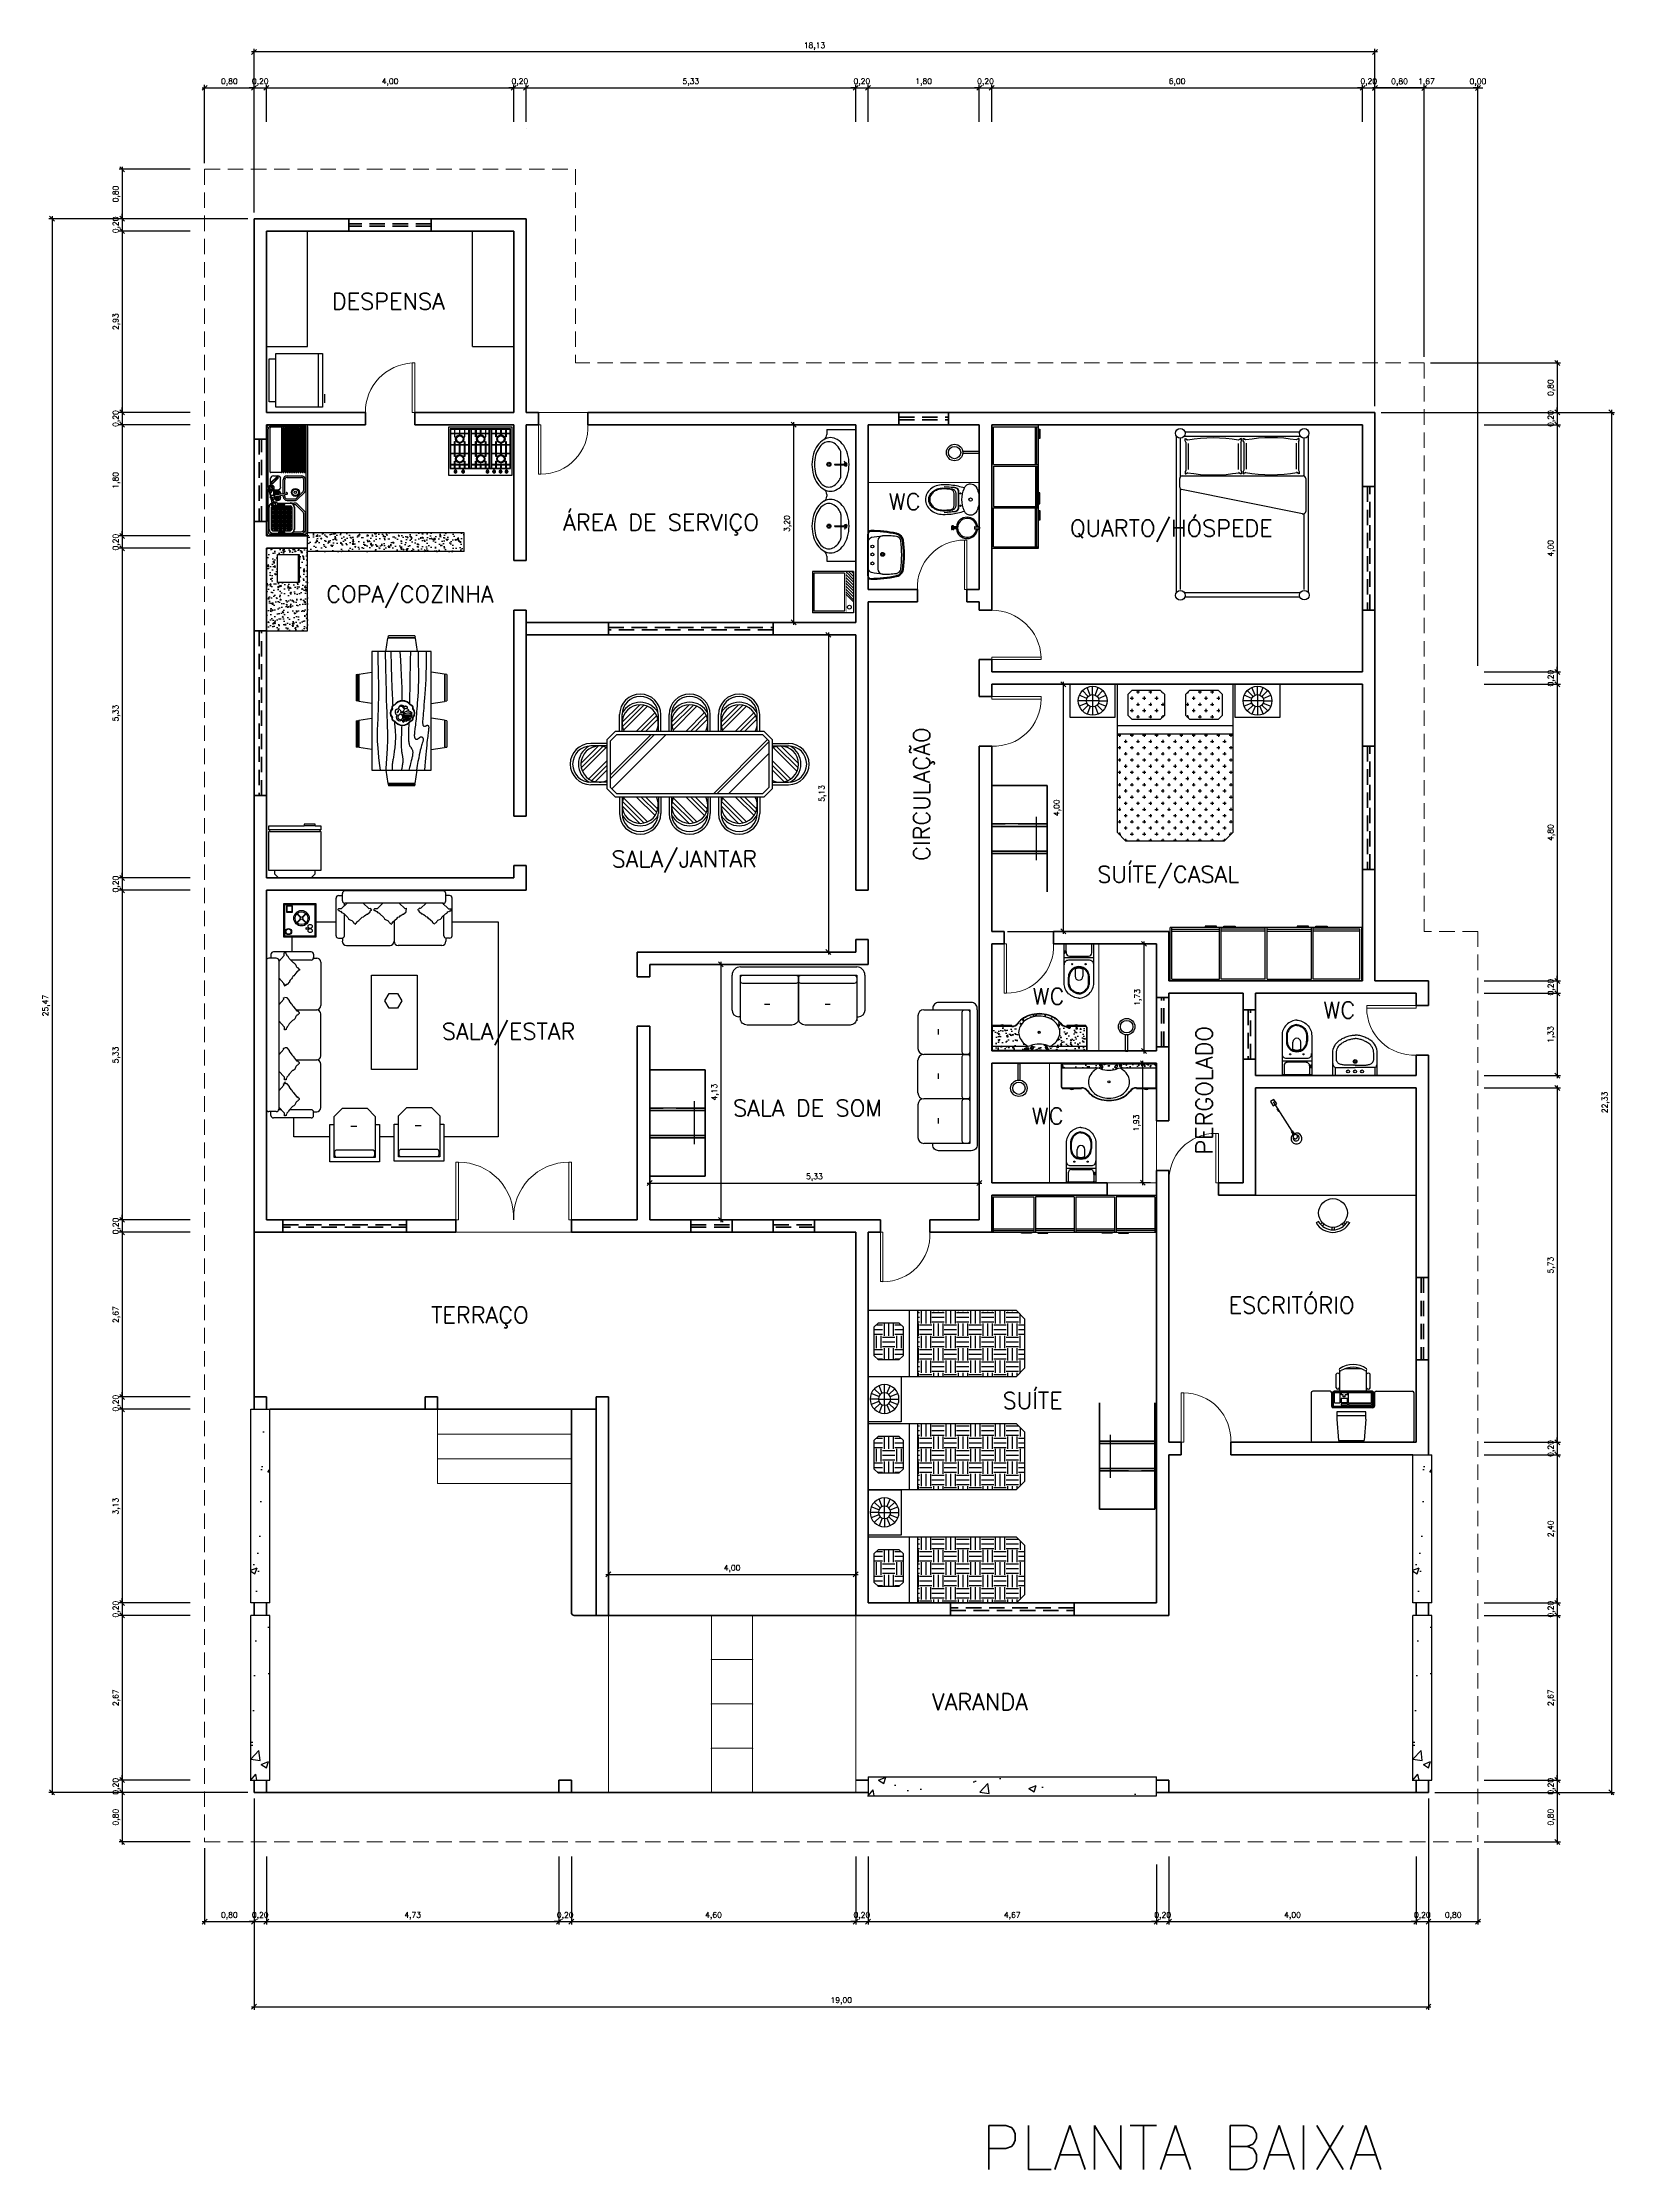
# Model space of a CAD drawing. Header units: millimetres. Extents: x 1185.4 to 1269.4, y 957.3 to 1016.7.
# Drawn here: x 1194.37 to 1219.8, y 973.32 to 1007.74 of the extents above; entities that cross this region are included whole.
import ezdxf

# ---------------------------------------------------------------- set-up
doc = ezdxf.new("R2010")
doc.units = ezdxf.units.MM
doc.linetypes.add('HIDDEN', pattern=[0.375, 0.25, -0.125])
for name, color, linetype in [('01', 1, 'Continuous'), ('02', 2, 'Continuous'), ('A-EQUIP', 5, 'Continuous'), ('LAY-OUT', 7, 'Continuous'), ('MESA', 7, 'Continuous'), ('MOBILIA', 7, 'Continuous'), ('PRANCHA', 1, 'Continuous')]:
    doc.layers.add(name, color=color, linetype=linetype)
for name, color, linetype, lineweight in [('COTAS', 7, 'Continuous', 5), ('DIF-NÍVEL', 1, 'Continuous', 15), ('JANELAS', 2, 'HIDDEN', 50), ('PAREDES', 4, 'Continuous', 70), ('PORTAS', 2, 'Continuous', 5), ('PROJEÇÕES', 1, 'HIDDEN', 20), ('TEXTO', 3, 'Continuous', 50)]:
    doc.layers.add(name, color=color, linetype=linetype, lineweight=lineweight)
doc.styles.add('ROMANS', font='romans.shx')
doc.dimstyles.new('ESCALA-50', dxfattribs={"dimtxt": 0.09, "dimasz": 0.08, "dimexe": 0.05, "dimexo": 0.1, "dimgap": 0.04, "dimtad": 1, "dimzin": 1, "dimtxsty": 'ROMANS', "dimblk": 'OBLIQUE', "dimcen": 0.05, "dimdle": 0.04, "dimaunit": 1, "dimadec": 0, "dimazin": 0, "dimtfac": 1, "dimtix": 1, "dimtmove": 2, "dimatfit": 3, "dimldrblk": 'OPEN90', "dimfxl": 1, "dimarcsym": 0})
pattern_1 = [(50, (-394.57646, -333.43083), (0.194330314, -0.017001691), [0.02032, -0.22352]), (355, (-394.57646, -333.43083), (-0.037592348, 0.203793752), [0.016256, -0.178816]), (100.451, (-394.56027, -333.43224), (0.156738668, 0.186791134), [0.017269333, -0.189962667]), (46.1842, (-394.57646, -333.37664), (0.289150977, -0.04484515), [0.03048, -0.33528]), (96.6356, (-394.55237, -333.38038), (0.253231183, 0.263920593), [0.025904, -0.284944]), (351.184, (-394.57646, -333.37664), (0.25323158, 0.263920126), [0.024384, -0.268224]), (21, (-394.54937, -333.39019), (0.161722538, -0.10908322), [0.02032, -0.22352]), (326, (-394.54937, -333.39019), (0.065922164, 0.196467164), [0.016256, -0.178816]), (71.4514, (-394.5359, -333.39928), (0.227644257, 0.087384382), [0.017269333, -0.189962667]), (37.5, (-394.57646, -333.43083), (0.0032945101, 0.0901920415), [0, -0.1766485333, 0, -0.1815253333, 0, -0.1794933333]), (7.5, (-394.57646, -333.43083), (0.0712743067, 0.10685928), [0, -0.1034965333, 0, -0.1725845333, 0, -0.0684106667]), (327.5, (-394.63688, -333.43083), (0.1446299682, -0.0061106603), [0, -0.0677333333, 0, -0.211328, 0, -0.280416]), (317.5, (-394.66397, -333.43083), (0.15800446, 0.0271215904), [0, -0.088053333, 0, -0.140343467, 0, -0.199136])]

# ---------------------------------------------------------------- blocks, each defined once
blk = doc.blocks.new('*X14')
at = {"color": 0}
for p, q in [((-152.5, 296.25), (-150, 296.25)), ((-152.5, 290.625), (-150, 290.625)), ((-152.5, 285), (-150, 285)), ((-151.875, 298.125), (-151.875, 302.5)), ((-150, 300), (-135, 300)), ((-148.125, 283.125), (-148.125, 298.125)), ((-142.5, 283.125), (-142.5, 298.125)), ((-136.875, 283.125), (-136.875, 298.125)), ((-135, 296.25), (-120, 296.25)), ((-135, 290.625), (-120, 290.625)), ((-135, 285), (-120, 285)), ((-133.125, 298.125), (-133.125, 302.5)), ((-127.5, 298.125), (-127.5, 302.5)), ((-121.875, 298.125), (-121.875, 302.5)), ((-120, 300), (-105, 300)), ((-118.125, 283.125), (-118.125, 298.125)), ((-112.5, 283.125), (-112.5, 298.125)), ((-106.875, 283.125), (-106.875, 298.125)), ((-105, 296.25), (-90, 296.25)), ((-105, 290.625), (-90, 290.625)), ((-105, 285), (-90, 285)), ((-103.125, 298.125), (-103.125, 302.5)), ((-97.5, 298.125), (-97.5, 302.5)), ((-91.875, 298.125), (-91.875, 302.5)), ((-90, 300), (-75, 300)), ((-88.125, 283.125), (-88.125, 298.125)), ((-82.5, 283.125), (-82.5, 298.125)), ((-76.875, 283.125), (-76.875, 298.125)), ((-75, 296.25), (-60, 296.25)), ((-75, 290.625), (-60, 290.625)), ((-75, 285), (-60, 285)), ((-73.125, 298.125), (-73.125, 302.5)), ((-67.5, 298.125), (-67.5, 302.5)), ((-61.875, 298.125), (-61.875, 302.5)), ((-60, 300), (-45, 300)), ((-58.125, 283.125), (-58.125, 298.125)), ((-52.5, 283.125), (-52.5, 298.125)), ((-46.875, 283.125), (-46.875, 298.125)), ((-45, 296.25), (-30, 296.25)), ((-45, 290.625), (-30, 290.625)), ((-45, 285), (-30, 285)), ((-43.125, 298.125), (-43.125, 302.5)), ((-37.5, 298.125), (-37.5, 302.5)), ((-31.875, 298.125), (-31.875, 301.875)), ((-28.125, 283.125), (-28.125, 298.125)), ((-205, 275.625), (-195, 275.625)), ((-205, 270), (-195, 270)), ((-202.5, 253.125), (-202.5, 268.125)), ((-201.25, 281.25), (-195, 281.25)), ((-196.875, 253.125), (-196.875, 268.125)), ((-195, 266.25), (-180, 266.25)), ((-195, 260.625), (-180, 260.625)), ((-193.125, 268.125), (-193.125, 282.5)), ((-187.5, 268.125), (-187.5, 282.5)), ((-181.875, 268.125), (-181.875, 282.5)), ((-180, 281.25), (-173.75, 281.25)), ((-180, 275.625), (-170, 275.625)), ((-180, 270), (-170, 270)), ((-178.125, 253.125), (-178.125, 268.125)), ((-172.5, 253.125), (-172.5, 268.125)), ((-152.5, 266.25), (-150, 266.25)), ((-152.5, 260.625), (-150, 260.625)), ((-151.875, 268.125), (-151.875, 283.125)), ((-150, 281.25), (-135, 281.25)), ((-150, 275.625), (-135, 275.625)), ((-150, 270), (-135, 270)), ((-148.125, 253.125), (-148.125, 268.125)), ((-142.5, 253.125), (-142.5, 268.125)), ((-136.875, 253.125), (-136.875, 268.125)), ((-135, 266.25), (-120, 266.25)), ((-135, 260.625), (-120, 260.625)), ((-133.125, 268.125), (-133.125, 283.125)), ((-127.5, 268.125), (-127.5, 283.125)), ((-121.875, 268.125), (-121.875, 283.125)), ((-120, 281.25), (-105, 281.25)), ((-120, 275.625), (-105, 275.625)), ((-120, 270), (-105, 270)), ((-118.125, 253.125), (-118.125, 268.125)), ((-112.5, 253.125), (-112.5, 268.125)), ((-106.875, 253.125), (-106.875, 268.125)), ((-105, 266.25), (-90, 266.25)), ((-105, 260.625), (-90, 260.625)), ((-103.125, 268.125), (-103.125, 283.125)), ((-97.5, 268.125), (-97.5, 283.125)), ((-91.875, 268.125), (-91.875, 283.125)), ((-90, 281.25), (-75, 281.25)), ((-90, 275.625), (-75, 275.625)), ((-90, 270), (-75, 270)), ((-88.125, 253.125), (-88.125, 268.125)), ((-82.5, 253.125), (-82.5, 268.125)), ((-76.875, 253.125), (-76.875, 268.125)), ((-75, 266.25), (-60, 266.25)), ((-75, 260.625), (-60, 260.625)), ((-73.125, 268.125), (-73.125, 283.125)), ((-67.5, 268.125), (-67.5, 283.125)), ((-61.875, 268.125), (-61.875, 283.125)), ((-60, 281.25), (-45, 281.25)), ((-60, 275.625), (-45, 275.625)), ((-60, 270), (-45, 270)), ((-58.125, 253.125), (-58.125, 268.125)), ((-52.5, 253.125), (-52.5, 268.125)), ((-46.875, 253.125), (-46.875, 268.125)), ((-45, 266.25), (-30, 266.25)), ((-45, 260.625), (-30, 260.625)), ((-43.125, 268.125), (-43.125, 283.125)), ((-37.5, 268.125), (-37.5, 283.125)), ((-31.875, 268.125), (-31.875, 283.125)), ((-30, 281.25), (-22.5, 281.25)), ((-30, 275.625), (-22.5, 275.625)), ((-30, 270), (-22.5, 270)), ((-28.125, 253.125), (-28.125, 268.125)), ((-205, 251.25), (-195, 251.25)), ((-205, 245.625), (-195, 245.625)), ((-202.5, 240), (-195, 240)), ((-196.875, 237.5), (-196.875, 238.125)), ((-195, 255), (-180, 255)), ((-193.125, 238.125), (-193.125, 253.125)), ((-187.5, 238.125), (-187.5, 253.125)), ((-181.875, 238.125), (-181.875, 253.125)), ((-180, 251.25), (-170, 251.25)), ((-180, 245.625), (-170, 245.625)), ((-180, 240), (-172.5, 240)), ((-178.125, 237.5), (-178.125, 238.125)), ((-152.5, 255), (-150, 255)), ((-152.5, 236.25), (-150, 236.25)), ((-151.875, 238.125), (-151.875, 253.125)), ((-150, 251.25), (-135, 251.25)), ((-150, 245.625), (-135, 245.625)), ((-150, 240), (-135, 240)), ((-148.125, 223.125), (-148.125, 238.125)), ((-142.5, 223.125), (-142.5, 238.125)), ((-136.875, 223.125), (-136.875, 238.125)), ((-135, 255), (-120, 255)), ((-135, 236.25), (-120, 236.25)), ((-133.125, 238.125), (-133.125, 253.125)), ((-127.5, 238.125), (-127.5, 253.125)), ((-121.875, 238.125), (-121.875, 253.125)), ((-120, 251.25), (-105, 251.25)), ((-120, 245.625), (-105, 245.625)), ((-120, 240), (-105, 240)), ((-118.125, 223.125), (-118.125, 238.125)), ((-112.5, 223.125), (-112.5, 238.125)), ((-106.875, 223.125), (-106.875, 238.125)), ((-105, 255), (-90, 255)), ((-105, 236.25), (-90, 236.25)), ((-103.125, 238.125), (-103.125, 253.125)), ((-97.5, 238.125), (-97.5, 253.125)), ((-91.875, 238.125), (-91.875, 253.125)), ((-90, 251.25), (-75, 251.25)), ((-90, 245.625), (-75, 245.625)), ((-90, 240), (-75, 240)), ((-88.125, 223.125), (-88.125, 238.125)), ((-82.5, 223.125), (-82.5, 238.125)), ((-76.875, 223.125), (-76.875, 238.125)), ((-75, 255), (-60, 255)), ((-75, 236.25), (-60, 236.25)), ((-73.125, 238.125), (-73.125, 253.125)), ((-67.5, 238.125), (-67.5, 253.125)), ((-61.875, 238.125), (-61.875, 253.125)), ((-60, 251.25), (-45, 251.25)), ((-60, 245.625), (-45, 245.625)), ((-60, 240), (-45, 240)), ((-58.125, 223.125), (-58.125, 238.125)), ((-52.5, 223.125), (-52.5, 238.125)), ((-46.875, 223.125), (-46.875, 238.125)), ((-45, 255), (-30, 255)), ((-45, 236.25), (-30, 236.25)), ((-43.125, 238.125), (-43.125, 253.125)), ((-37.5, 238.125), (-37.5, 253.125)), ((-31.875, 238.125), (-31.875, 253.125)), ((-30, 251.25), (-22.5, 251.25)), ((-30, 245.625), (-22.5, 245.625)), ((-30, 240), (-22.5, 240)), ((-28.125, 226.875), (-28.125, 238.125)), ((-152.5, 230.625), (-150, 230.625)), ((-152.5, 225), (-150, 225)), ((-151.875, 222.5), (-151.875, 223.125)), ((-135, 230.625), (-120, 230.625)), ((-135, 225), (-120, 225)), ((-133.125, 222.5), (-133.125, 223.125)), ((-127.5, 222.5), (-127.5, 223.125)), ((-121.875, 222.5), (-121.875, 223.125)), ((-105, 230.625), (-90, 230.625)), ((-105, 225), (-90, 225)), ((-103.125, 222.5), (-103.125, 223.125)), ((-97.5, 222.5), (-97.5, 223.125)), ((-91.875, 222.5), (-91.875, 223.125)), ((-75, 230.625), (-60, 230.625)), ((-75, 225), (-60, 225)), ((-73.125, 222.5), (-73.125, 223.125)), ((-67.5, 222.5), (-67.5, 223.125)), ((-61.875, 222.5), (-61.875, 223.125)), ((-45, 230.625), (-30, 230.625)), ((-45, 225), (-30, 225)), ((-43.125, 222.5), (-43.125, 223.125)), ((-37.5, 222.5), (-37.5, 223.125)), ((-31.875, 223.125), (-31.875, 223.125))]:
    blk.add_line(p, q, dxfattribs=at)
blk = doc.blocks.new('CAMASOLTEIRO')
at = {"layer": 'MOBILIA'}
for p, q in [((0, 0), (60, 0)), ((0, 0), (0, -80)), ((50, -80), (50, 0)), ((60, 0), (180, 0)), ((60, -80), (60, 0)), ((190, -10), (180, 0)), ((190, -70), (190, -10)), ((180, -80), (190, -70)), ((60, -80), (0, -80)), ((40, -82.5), (0, -82.5)), ((0, -82.5), (0, -137.5)), ((14.7, -104.7), (7.6, -97.6)), ((17.1, -103.1), (13.3, -93.8)), ((20, -102.5), (20, -92.5)), ((20, -102.5), (20, -117.5)), ((22.9, -103.1), (26.7, -93.8)), ((25.3, -104.7), (32.4, -97.6)), ((40, -137.5), (40, -82.5)), ((180, -80), (60, -80)), ((12.5, -110), (2.5, -110)), ((13.1, -107.1), (3.8, -103.3)), ((13.1, -112.9), (3.8, -116.7)), ((14.7, -115.3), (7.6, -122.4)), ((12.5, -110), (27.5, -110)), ((17.1, -116.9), (13.3, -126.2)), ((20, -117.5), (20, -127.5)), ((22.9, -116.9), (26.7, -126.2)), ((25.3, -115.3), (32.4, -122.4)), ((26.9, -107.1), (36.2, -103.3)), ((26.9, -112.9), (36.2, -116.7)), ((27.5, -110), (37.5, -110)), ((0, -137.5), (40, -137.5))]:
    blk.add_line(p, q, dxfattribs=at)
blk.add_lwpolyline([(7.5, -25), (7.5, -60), (12.5, -65), (37.5, -65), (42.5, -60), (42.5, -25), (37.5, -20), (12.5, -20)], close=True, dxfattribs=at)
for radius in [17.5, 7.5]:
    blk.add_circle((20, -110), radius, dxfattribs=at)
blk.add_blockref('*X14', (212.5, -302.5), dxfattribs=at)
blk = doc.blocks.new('*X16')
at = {"color": 0}
for p, q in [((181.875, 358.125), (181.875, 361.875)), ((196.875, 358.125), (196.875, 361.875)), ((211.875, 358.125), (211.875, 361.875)), ((226.875, 358.125), (226.875, 361.875)), ((241.875, 358.125), (241.875, 361.875)), ((256.875, 358.125), (256.875, 361.875)), ((271.875, 358.125), (271.875, 361.875)), ((286.875, 358.125), (286.875, 361.875)), ((127.5, 337.5), (131.25, 337.5)), ((129.375, 335.625), (129.375, 339.375)), ((135, 345), (138.75, 345)), ((136.875, 343.125), (136.875, 346.875)), ((142.5, 337.5), (146.25, 337.5)), ((144.375, 335.625), (144.375, 339.375)), ((150, 345), (153.75, 345)), ((151.875, 343.125), (151.875, 346.875)), ((157.5, 337.5), (161.25, 337.5)), ((159.375, 335.625), (159.375, 339.375)), ((180, 360), (183.75, 360)), ((180, 345), (183.75, 345)), ((181.875, 343.125), (181.875, 346.875)), ((187.5, 352.5), (191.25, 352.5)), ((187.5, 337.5), (191.25, 337.5)), ((189.375, 350.625), (189.375, 354.375)), ((189.375, 335.625), (189.375, 339.375)), ((195, 360), (198.75, 360)), ((195, 345), (198.75, 345)), ((196.875, 343.125), (196.875, 346.875)), ((202.5, 352.5), (206.25, 352.5)), ((202.5, 337.5), (206.25, 337.5)), ((204.375, 350.625), (204.375, 354.375)), ((204.375, 335.625), (204.375, 339.375)), ((210, 360), (213.75, 360)), ((210, 345), (213.75, 345)), ((211.875, 343.125), (211.875, 346.875)), ((217.5, 352.5), (221.25, 352.5)), ((217.5, 337.5), (221.25, 337.5)), ((219.375, 350.625), (219.375, 354.375)), ((219.375, 335.625), (219.375, 339.375)), ((225, 360), (228.75, 360)), ((225, 345), (228.75, 345)), ((226.875, 343.125), (226.875, 346.875)), ((232.5, 352.5), (236.25, 352.5)), ((232.5, 337.5), (236.25, 337.5)), ((234.375, 350.625), (234.375, 354.375)), ((234.375, 335.625), (234.375, 339.375)), ((240, 360), (243.75, 360)), ((240, 345), (243.75, 345)), ((241.875, 343.125), (241.875, 346.875)), ((247.5, 352.5), (251.25, 352.5)), ((247.5, 337.5), (251.25, 337.5)), ((249.375, 350.625), (249.375, 354.375)), ((249.375, 335.625), (249.375, 339.375)), ((255, 360), (258.75, 360)), ((255, 345), (258.75, 345)), ((256.875, 343.125), (256.875, 346.875)), ((262.5, 352.5), (266.25, 352.5)), ((262.5, 337.5), (266.25, 337.5)), ((264.375, 350.625), (264.375, 354.375)), ((264.375, 335.625), (264.375, 339.375)), ((270, 360), (273.75, 360)), ((270, 345), (273.75, 345)), ((271.875, 343.125), (271.875, 346.875)), ((277.5, 352.5), (281.25, 352.5)), ((277.5, 337.5), (281.25, 337.5)), ((279.375, 350.625), (279.375, 354.375)), ((279.375, 335.625), (279.375, 339.375)), ((285, 360), (288.75, 360)), ((285, 345), (288.75, 345)), ((286.875, 343.125), (286.875, 346.875)), ((292.5, 352.5), (296.25, 352.5)), ((292.5, 337.5), (296.25, 337.5)), ((294.375, 350.625), (294.375, 354.375)), ((294.375, 335.625), (294.375, 339.375)), ((300, 360), (302.5, 360)), ((300, 345), (303.75, 345)), ((301.875, 358.125), (301.875, 360.625)), ((301.875, 343.125), (301.875, 346.875)), ((307.5, 352.5), (310, 352.5)), ((307.5, 337.5), (310, 337.5)), ((309.375, 350.625), (309.375, 353.125)), ((309.375, 335.625), (309.375, 339.375)), ((127.5, 322.5), (131.25, 322.5)), ((129.375, 320.625), (129.375, 324.375)), ((135, 330), (138.75, 330)), ((135, 315), (138.75, 315)), ((136.875, 328.125), (136.875, 331.875)), ((136.875, 313.125), (136.875, 316.875)), ((142.5, 322.5), (146.25, 322.5)), ((144.375, 320.625), (144.375, 324.375)), ((150, 330), (153.75, 330)), ((150, 315), (153.75, 315)), ((151.875, 328.125), (151.875, 331.875)), ((151.875, 313.125), (151.875, 316.875)), ((157.5, 322.5), (161.25, 322.5)), ((159.375, 320.625), (159.375, 324.375)), ((180, 330), (183.75, 330)), ((180, 315), (183.75, 315)), ((181.875, 328.125), (181.875, 331.875)), ((181.875, 313.125), (181.875, 316.875)), ((187.5, 322.5), (191.25, 322.5)), ((189.375, 320.625), (189.375, 324.375)), ((195, 330), (198.75, 330)), ((195, 315), (198.75, 315)), ((196.875, 328.125), (196.875, 331.875)), ((196.875, 313.125), (196.875, 316.875)), ((202.5, 322.5), (206.25, 322.5)), ((204.375, 320.625), (204.375, 324.375)), ((210, 330), (213.75, 330)), ((210, 315), (213.75, 315)), ((211.875, 328.125), (211.875, 331.875)), ((211.875, 313.125), (211.875, 316.875)), ((217.5, 322.5), (221.25, 322.5)), ((219.375, 320.625), (219.375, 324.375)), ((225, 330), (228.75, 330)), ((225, 315), (228.75, 315)), ((226.875, 328.125), (226.875, 331.875)), ((226.875, 313.125), (226.875, 316.875)), ((232.5, 322.5), (236.25, 322.5)), ((234.375, 320.625), (234.375, 324.375)), ((240, 330), (243.75, 330)), ((240, 315), (243.75, 315)), ((241.875, 328.125), (241.875, 331.875)), ((241.875, 313.125), (241.875, 316.875)), ((247.5, 322.5), (251.25, 322.5)), ((249.375, 320.625), (249.375, 324.375)), ((255, 330), (258.75, 330)), ((255, 315), (258.75, 315)), ((256.875, 328.125), (256.875, 331.875)), ((256.875, 313.125), (256.875, 316.875)), ((262.5, 322.5), (266.25, 322.5)), ((264.375, 320.625), (264.375, 324.375)), ((270, 330), (273.75, 330)), ((270, 315), (273.75, 315)), ((271.875, 328.125), (271.875, 331.875)), ((271.875, 313.125), (271.875, 316.875)), ((277.5, 322.5), (281.25, 322.5)), ((279.375, 320.625), (279.375, 324.375)), ((285, 330), (288.75, 330)), ((285, 315), (288.75, 315)), ((286.875, 328.125), (286.875, 331.875)), ((286.875, 313.125), (286.875, 316.875)), ((292.5, 322.5), (296.25, 322.5)), ((294.375, 320.625), (294.375, 324.375)), ((300, 330), (303.75, 330)), ((300, 315), (303.75, 315)), ((301.875, 328.125), (301.875, 331.875)), ((301.875, 313.125), (301.875, 316.875)), ((307.5, 322.5), (310, 322.5)), ((309.375, 320.625), (309.375, 324.375)), ((129.375, 308.125), (129.375, 309.375)), ((130, 307.5), (131.25, 307.5)), ((142.5, 307.5), (146.25, 307.5)), ((144.375, 305.625), (144.375, 309.375)), ((157.5, 307.5), (160, 307.5)), ((159.375, 306.875), (159.375, 309.375)), ((180, 300), (183.75, 300)), ((180, 285), (183.75, 285)), ((181.875, 298.125), (181.875, 301.875)), ((181.875, 283.125), (181.875, 286.875)), ((187.5, 307.5), (191.25, 307.5)), ((187.5, 292.5), (191.25, 292.5)), ((189.375, 305.625), (189.375, 309.375)), ((189.375, 290.625), (189.375, 294.375)), ((195, 300), (198.75, 300)), ((195, 285), (198.75, 285)), ((196.875, 298.125), (196.875, 301.875)), ((196.875, 283.125), (196.875, 286.875)), ((202.5, 307.5), (206.25, 307.5)), ((202.5, 292.5), (206.25, 292.5)), ((204.375, 305.625), (204.375, 309.375)), ((204.375, 290.625), (204.375, 294.375)), ((210, 300), (213.75, 300)), ((210, 285), (213.75, 285)), ((211.875, 298.125), (211.875, 301.875)), ((211.875, 283.125), (211.875, 286.875)), ((217.5, 307.5), (221.25, 307.5)), ((217.5, 292.5), (221.25, 292.5)), ((219.375, 305.625), (219.375, 309.375)), ((219.375, 290.625), (219.375, 294.375)), ((225, 300), (228.75, 300)), ((225, 285), (228.75, 285)), ((226.875, 298.125), (226.875, 301.875)), ((226.875, 283.125), (226.875, 286.875)), ((232.5, 307.5), (236.25, 307.5)), ((232.5, 292.5), (236.25, 292.5)), ((234.375, 305.625), (234.375, 309.375)), ((234.375, 290.625), (234.375, 294.375)), ((240, 300), (243.75, 300)), ((240, 285), (243.75, 285)), ((241.875, 298.125), (241.875, 301.875)), ((241.875, 283.125), (241.875, 286.875)), ((247.5, 307.5), (251.25, 307.5)), ((247.5, 292.5), (251.25, 292.5)), ((249.375, 305.625), (249.375, 309.375)), ((249.375, 290.625), (249.375, 294.375)), ((255, 300), (258.75, 300)), ((255, 285), (258.75, 285)), ((256.875, 298.125), (256.875, 301.875)), ((256.875, 283.125), (256.875, 286.875)), ((262.5, 307.5), (266.25, 307.5)), ((262.5, 292.5), (266.25, 292.5)), ((264.375, 305.625), (264.375, 309.375)), ((264.375, 290.625), (264.375, 294.375)), ((270, 300), (273.75, 300)), ((270, 285), (273.75, 285)), ((271.875, 298.125), (271.875, 301.875)), ((271.875, 283.125), (271.875, 286.875)), ((277.5, 307.5), (281.25, 307.5)), ((277.5, 292.5), (281.25, 292.5)), ((279.375, 305.625), (279.375, 309.375)), ((279.375, 290.625), (279.375, 294.375)), ((285, 300), (288.75, 300)), ((285, 285), (288.75, 285)), ((286.875, 298.125), (286.875, 301.875)), ((286.875, 283.125), (286.875, 286.875)), ((292.5, 307.5), (296.25, 307.5)), ((292.5, 292.5), (296.25, 292.5)), ((294.375, 305.625), (294.375, 309.375)), ((294.375, 290.625), (294.375, 294.375)), ((300, 300), (303.75, 300)), ((300, 285), (303.75, 285)), ((301.875, 298.125), (301.875, 301.875)), ((301.875, 283.125), (301.875, 286.875)), ((307.5, 307.5), (310, 307.5)), ((307.5, 292.5), (310, 292.5)), ((309.375, 305.625), (309.375, 309.375)), ((309.375, 290.625), (309.375, 294.375)), ((127.5, 262.5), (131.25, 262.5)), ((129.375, 275.625), (129.375, 276.875)), ((129.375, 260.625), (129.375, 264.375)), ((130, 277.5), (131.25, 277.5)), ((135, 270), (138.75, 270)), ((136.875, 268.125), (136.875, 271.875)), ((142.5, 277.5), (146.25, 277.5)), ((142.5, 262.5), (146.25, 262.5)), ((144.375, 275.625), (144.375, 279.375)), ((144.375, 260.625), (144.375, 264.375)), ((150, 270), (153.75, 270)), ((151.875, 268.125), (151.875, 271.875)), ((157.5, 277.5), (160, 277.5)), ((157.5, 262.5), (161.25, 262.5)), ((159.375, 275.625), (159.375, 278.125)), ((159.375, 260.625), (159.375, 264.375)), ((180, 270), (183.75, 270)), ((181.875, 268.125), (181.875, 271.875)), ((187.5, 277.5), (191.25, 277.5)), ((187.5, 262.5), (191.25, 262.5)), ((189.375, 275.625), (189.375, 279.375)), ((189.375, 260.625), (189.375, 264.375)), ((195, 270), (198.75, 270)), ((196.875, 268.125), (196.875, 271.875)), ((202.5, 277.5), (206.25, 277.5)), ((202.5, 262.5), (206.25, 262.5)), ((204.375, 275.625), (204.375, 279.375)), ((204.375, 260.625), (204.375, 264.375)), ((210, 270), (213.75, 270)), ((211.875, 268.125), (211.875, 271.875)), ((217.5, 277.5), (221.25, 277.5)), ((217.5, 262.5), (221.25, 262.5)), ((219.375, 275.625), (219.375, 279.375)), ((219.375, 260.625), (219.375, 264.375)), ((225, 270), (228.75, 270)), ((226.875, 268.125), (226.875, 271.875)), ((232.5, 277.5), (236.25, 277.5)), ((232.5, 262.5), (236.25, 262.5)), ((234.375, 275.625), (234.375, 279.375)), ((234.375, 260.625), (234.375, 264.375)), ((240, 270), (243.75, 270)), ((241.875, 268.125), (241.875, 271.875)), ((247.5, 277.5), (251.25, 277.5)), ((247.5, 262.5), (251.25, 262.5)), ((249.375, 275.625), (249.375, 279.375)), ((249.375, 260.625), (249.375, 264.375)), ((255, 270), (258.75, 270)), ((256.875, 268.125), (256.875, 271.875)), ((262.5, 277.5), (266.25, 277.5)), ((262.5, 262.5), (266.25, 262.5)), ((264.375, 275.625), (264.375, 279.375)), ((264.375, 260.625), (264.375, 264.375)), ((270, 270), (273.75, 270)), ((271.875, 268.125), (271.875, 271.875)), ((277.5, 277.5), (281.25, 277.5)), ((277.5, 262.5), (281.25, 262.5)), ((279.375, 275.625), (279.375, 279.375)), ((279.375, 260.625), (279.375, 264.375)), ((285, 270), (288.75, 270)), ((286.875, 268.125), (286.875, 271.875)), ((292.5, 277.5), (296.25, 277.5)), ((292.5, 262.5), (296.25, 262.5)), ((294.375, 275.625), (294.375, 279.375)), ((294.375, 260.625), (294.375, 264.375)), ((300, 270), (303.75, 270)), ((301.875, 268.125), (301.875, 271.875)), ((307.5, 277.5), (310, 277.5)), ((307.5, 262.5), (310, 262.5)), ((309.375, 275.625), (309.375, 279.375)), ((309.375, 260.625), (309.375, 264.375)), ((127.5, 247.5), (131.25, 247.5)), ((129.375, 245.625), (129.375, 249.375)), ((135, 255), (138.75, 255)), ((135, 240), (138.75, 240)), ((136.875, 253.125), (136.875, 256.875)), ((136.875, 238.125), (136.875, 241.875)), ((142.5, 247.5), (146.25, 247.5)), ((144.375, 245.625), (144.375, 249.375)), ((150, 255), (153.75, 255)), ((150, 240), (153.75, 240)), ((151.875, 253.125), (151.875, 256.875)), ((151.875, 238.125), (151.875, 241.875)), ((157.5, 247.5), (161.25, 247.5)), ((159.375, 245.625), (159.375, 249.375)), ((180, 255), (183.75, 255)), ((180, 240), (183.75, 240)), ((181.875, 253.125), (181.875, 256.875)), ((181.875, 238.125), (181.875, 241.875)), ((187.5, 247.5), (191.25, 247.5)), ((187.5, 232.5), (191.25, 232.5)), ((189.375, 245.625), (189.375, 249.375)), ((189.375, 230.625), (189.375, 234.375)), ((195, 255), (198.75, 255)), ((195, 240), (198.75, 240)), ((196.875, 253.125), (196.875, 256.875)), ((196.875, 238.125), (196.875, 241.875)), ((202.5, 247.5), (206.25, 247.5)), ((202.5, 232.5), (206.25, 232.5)), ((204.375, 245.625), (204.375, 249.375)), ((204.375, 230.625), (204.375, 234.375)), ((210, 255), (213.75, 255)), ((210, 240), (213.75, 240)), ((211.875, 253.125), (211.875, 256.875)), ((211.875, 238.125), (211.875, 241.875)), ((217.5, 247.5), (221.25, 247.5)), ((217.5, 232.5), (221.25, 232.5)), ((219.375, 245.625), (219.375, 249.375)), ((219.375, 230.625), (219.375, 234.375)), ((225, 255), (228.75, 255)), ((225, 240), (228.75, 240)), ((226.875, 253.125), (226.875, 256.875)), ((226.875, 238.125), (226.875, 241.875)), ((232.5, 247.5), (236.25, 247.5)), ((232.5, 232.5), (236.25, 232.5)), ((234.375, 245.625), (234.375, 249.375)), ((234.375, 230.625), (234.375, 234.375)), ((240, 255), (243.75, 255)), ((240, 240), (243.75, 240)), ((241.875, 253.125), (241.875, 256.875)), ((241.875, 238.125), (241.875, 241.875)), ((247.5, 247.5), (251.25, 247.5)), ((247.5, 232.5), (251.25, 232.5)), ((249.375, 245.625), (249.375, 249.375)), ((249.375, 230.625), (249.375, 234.375)), ((255, 255), (258.75, 255)), ((255, 240), (258.75, 240)), ((256.875, 253.125), (256.875, 256.875)), ((256.875, 238.125), (256.875, 241.875)), ((262.5, 247.5), (266.25, 247.5)), ((262.5, 232.5), (266.25, 232.5)), ((264.375, 245.625), (264.375, 249.375)), ((264.375, 230.625), (264.375, 234.375)), ((270, 255), (273.75, 255)), ((270, 240), (273.75, 240)), ((271.875, 253.125), (271.875, 256.875)), ((271.875, 238.125), (271.875, 241.875)), ((277.5, 247.5), (281.25, 247.5)), ((277.5, 232.5), (281.25, 232.5)), ((279.375, 245.625), (279.375, 249.375)), ((279.375, 230.625), (279.375, 234.375)), ((285, 255), (288.75, 255)), ((285, 240), (288.75, 240)), ((286.875, 253.125), (286.875, 256.875)), ((286.875, 238.125), (286.875, 241.875)), ((292.5, 247.5), (296.25, 247.5)), ((292.5, 232.5), (296.25, 232.5)), ((294.375, 245.625), (294.375, 249.375)), ((294.375, 230.625), (294.375, 234.375)), ((300, 255), (303.75, 255)), ((300, 240), (303.75, 240)), ((301.875, 253.125), (301.875, 256.875)), ((301.875, 238.125), (301.875, 241.875)), ((307.5, 247.5), (310, 247.5)), ((307.5, 232.5), (310, 232.5)), ((309.375, 245.625), (309.375, 249.375)), ((309.375, 231.875), (309.375, 234.375)), ((180, 225), (183.75, 225)), ((181.875, 223.125), (181.875, 226.875)), ((195, 225), (198.75, 225)), ((196.875, 223.125), (196.875, 226.875)), ((210, 225), (213.75, 225)), ((211.875, 223.125), (211.875, 226.875)), ((225, 225), (228.75, 225)), ((226.875, 223.125), (226.875, 226.875)), ((240, 225), (243.75, 225)), ((241.875, 223.125), (241.875, 226.875)), ((255, 225), (258.75, 225)), ((256.875, 223.125), (256.875, 226.875)), ((270, 225), (273.75, 225)), ((271.875, 223.125), (271.875, 226.875)), ((285, 225), (288.75, 225)), ((286.875, 223.125), (286.875, 226.875)), ((300, 225), (302.5, 225)), ((301.875, 224.375), (301.875, 226.875))]:
    blk.add_line(p, q, dxfattribs=at)
blk = doc.blocks.new('CAMACASAL')
at = {"layer": 'MOBILIA'}
for p, q in [((40, 0), (0, 0)), ((0, 0), (0, -55)), ((40, -55), (40, 0)), ((13.1, -24.6), (3.8, -20.8)), ((14.7, -22.2), (7.6, -15.1)), ((17.1, -20.6), (13.3, -11.3)), ((20, -20), (20, -10)), ((20, -20), (20, -35)), ((22.9, -20.6), (26.7, -11.3)), ((25.3, -22.2), (32.4, -15.1)), ((26.9, -24.6), (36.2, -20.8)), ((12.5, -27.5), (2.5, -27.5)), ((13.1, -30.4), (3.8, -34.2)), ((14.7, -32.8), (7.6, -39.9)), ((12.5, -27.5), (27.5, -27.5)), ((17.1, -34.4), (13.3, -43.7)), ((20, -35), (20, -45)), ((22.9, -34.4), (26.7, -43.7)), ((25.3, -32.8), (32.4, -39.9)), ((26.9, -30.4), (36.2, -34.2)), ((27.5, -27.5), (37.5, -27.5)), ((0, -55), (40, -55)), ((0, -57.5), (0, -197.5)), ((0, -57.5), (60, -57.5)), ((50, -197.5), (50, -57.5)), ((60, -197.5), (60, -57.5)), ((60, -57.5), (180, -57.5)), ((190, -67.5), (180, -57.5)), ((190, -187.5), (190, -67.5)), ((60, -197.5), (0, -197.5)), ((0, -200), (0, -255)), ((40, -200), (0, -200)), ((40, -255), (40, -200)), ((180, -197.5), (60, -197.5)), ((180, -197.5), (190, -187.5)), ((12.5, -227.5), (2.5, -227.5)), ((13.1, -224.6), (3.8, -220.8)), ((13.1, -230.4), (3.8, -234.2)), ((14.7, -222.2), (7.6, -215.1)), ((12.5, -227.5), (27.5, -227.5)), ((17.1, -220.6), (13.3, -211.3)), ((20, -220), (20, -210)), ((20, -220), (20, -235)), ((22.9, -220.6), (26.7, -211.3)), ((25.3, -222.2), (32.4, -215.1)), ((26.9, -224.6), (36.2, -220.8)), ((26.9, -230.4), (36.2, -234.2)), ((27.5, -227.5), (37.5, -227.5)), ((0, -255), (40, -255)), ((14.7, -232.8), (7.6, -239.9)), ((17.1, -234.4), (13.3, -243.7)), ((20, -235), (20, -245)), ((22.9, -234.4), (26.7, -243.7)), ((25.3, -232.8), (32.4, -239.9))]:
    blk.add_line(p, q, dxfattribs=at)
for points in [[(7.5, -75), (7.5, -110), (12.5, -115), (37.5, -115), (42.5, -110), (42.5, -75), (37.5, -70), (12.5, -70)], [(7.5, -145), (7.5, -180), (12.5, -185), (37.5, -185), (42.5, -180), (42.5, -145), (37.5, -140), (12.5, -140)]]:
    blk.add_lwpolyline(points, close=True, dxfattribs=at)
for centre, radius in [((20, -27.5), 17.5), ((20, -27.5), 7.5), ((20, -227.5), 17.5), ((20, -227.5), 7.5)]:
    blk.add_circle(centre, radius, dxfattribs=at)
blk.add_blockref('*X16', (-120, -420), dxfattribs=at)
blk = doc.blocks.new('*X22')
at = {"color": 0}
for p, q in [((82.06, 89.873), (82.117, 89.931)), ((82.06, 89.909), (82.082, 89.931)), ((82.063, 89.841), (82.153, 89.931)), ((82.098, 89.841), (82.188, 89.931)), ((82.134, 89.841), (82.224, 89.931)), ((82.169, 89.841), (82.259, 89.931)), ((82.204, 89.841), (82.294, 89.931)), ((82.24, 89.841), (82.33, 89.931)), ((82.275, 89.841), (82.365, 89.931)), ((82.31, 89.841), (82.4, 89.931))]:
    blk.add_line(p, q, dxfattribs=at)
blk = doc.blocks.new('*X21')
at = {"color": 0}
for p, q in [((-152.5, 296.25), (-150, 296.25)), ((-152.5, 290.625), (-150, 290.625)), ((-152.5, 285), (-150, 285)), ((-151.875, 298.125), (-151.875, 302.5)), ((-150, 300), (-135, 300)), ((-148.125, 283.125), (-148.125, 298.125)), ((-142.5, 283.125), (-142.5, 298.125)), ((-136.875, 283.125), (-136.875, 298.125)), ((-135, 296.25), (-120, 296.25)), ((-135, 290.625), (-120, 290.625)), ((-135, 285), (-120, 285)), ((-133.125, 298.125), (-133.125, 302.5)), ((-127.5, 298.125), (-127.5, 302.5)), ((-121.875, 298.125), (-121.875, 302.5)), ((-120, 300), (-105, 300)), ((-118.125, 283.125), (-118.125, 298.125)), ((-112.5, 283.125), (-112.5, 298.125)), ((-106.875, 283.125), (-106.875, 298.125)), ((-105, 296.25), (-90, 296.25)), ((-105, 290.625), (-90, 290.625)), ((-105, 285), (-90, 285)), ((-103.125, 298.125), (-103.125, 302.5)), ((-97.5, 298.125), (-97.5, 302.5)), ((-91.875, 298.125), (-91.875, 302.5)), ((-90, 300), (-75, 300)), ((-88.125, 283.125), (-88.125, 298.125)), ((-82.5, 283.125), (-82.5, 298.125)), ((-76.875, 283.125), (-76.875, 298.125)), ((-75, 296.25), (-60, 296.25)), ((-75, 290.625), (-60, 290.625)), ((-75, 285), (-60, 285)), ((-73.125, 298.125), (-73.125, 302.5)), ((-67.5, 298.125), (-67.5, 302.5)), ((-61.875, 298.125), (-61.875, 302.5)), ((-60, 300), (-45, 300)), ((-58.125, 283.125), (-58.125, 298.125)), ((-52.5, 283.125), (-52.5, 298.125)), ((-46.875, 283.125), (-46.875, 298.125)), ((-45, 296.25), (-30, 296.25)), ((-45, 290.625), (-30, 290.625)), ((-45, 285), (-30, 285)), ((-43.125, 298.125), (-43.125, 302.5)), ((-37.5, 298.125), (-37.5, 302.5)), ((-31.875, 298.125), (-31.875, 301.875)), ((-28.125, 283.125), (-28.125, 298.125)), ((-205, 275.625), (-195, 275.625)), ((-205, 270), (-195, 270)), ((-202.5, 253.125), (-202.5, 268.125)), ((-201.25, 281.25), (-195, 281.25)), ((-196.875, 253.125), (-196.875, 268.125)), ((-195, 266.25), (-180, 266.25)), ((-195, 260.625), (-180, 260.625)), ((-193.125, 268.125), (-193.125, 282.5)), ((-187.5, 268.125), (-187.5, 282.5)), ((-181.875, 268.125), (-181.875, 282.5)), ((-180, 281.25), (-173.75, 281.25)), ((-180, 275.625), (-170, 275.625)), ((-180, 270), (-170, 270)), ((-178.125, 253.125), (-178.125, 268.125)), ((-172.5, 253.125), (-172.5, 268.125)), ((-152.5, 266.25), (-150, 266.25)), ((-152.5, 260.625), (-150, 260.625)), ((-151.875, 268.125), (-151.875, 283.125)), ((-150, 281.25), (-135, 281.25)), ((-150, 275.625), (-135, 275.625)), ((-150, 270), (-135, 270)), ((-148.125, 253.125), (-148.125, 268.125)), ((-142.5, 253.125), (-142.5, 268.125)), ((-136.875, 253.125), (-136.875, 268.125)), ((-135, 266.25), (-120, 266.25)), ((-135, 260.625), (-120, 260.625)), ((-133.125, 268.125), (-133.125, 283.125)), ((-127.5, 268.125), (-127.5, 283.125)), ((-121.875, 268.125), (-121.875, 283.125)), ((-120, 281.25), (-105, 281.25)), ((-120, 275.625), (-105, 275.625)), ((-120, 270), (-105, 270)), ((-118.125, 253.125), (-118.125, 268.125)), ((-112.5, 253.125), (-112.5, 268.125)), ((-106.875, 253.125), (-106.875, 268.125)), ((-105, 266.25), (-90, 266.25)), ((-105, 260.625), (-90, 260.625)), ((-103.125, 268.125), (-103.125, 283.125)), ((-97.5, 268.125), (-97.5, 283.125)), ((-91.875, 268.125), (-91.875, 283.125)), ((-90, 281.25), (-75, 281.25)), ((-90, 275.625), (-75, 275.625)), ((-90, 270), (-75, 270)), ((-88.125, 253.125), (-88.125, 268.125)), ((-82.5, 253.125), (-82.5, 268.125)), ((-76.875, 253.125), (-76.875, 268.125)), ((-75, 266.25), (-60, 266.25)), ((-75, 260.625), (-60, 260.625)), ((-73.125, 268.125), (-73.125, 283.125)), ((-67.5, 268.125), (-67.5, 283.125)), ((-61.875, 268.125), (-61.875, 283.125)), ((-60, 281.25), (-45, 281.25)), ((-60, 275.625), (-45, 275.625)), ((-60, 270), (-45, 270)), ((-58.125, 253.125), (-58.125, 268.125)), ((-52.5, 253.125), (-52.5, 268.125)), ((-46.875, 253.125), (-46.875, 268.125)), ((-45, 266.25), (-30, 266.25)), ((-45, 260.625), (-30, 260.625)), ((-43.125, 268.125), (-43.125, 283.125)), ((-37.5, 268.125), (-37.5, 283.125)), ((-31.875, 268.125), (-31.875, 283.125)), ((-30, 281.25), (-22.5, 281.25)), ((-30, 275.625), (-22.5, 275.625)), ((-30, 270), (-22.5, 270)), ((-28.125, 253.125), (-28.125, 268.125)), ((-205, 251.25), (-195, 251.25)), ((-205, 245.625), (-195, 245.625)), ((-202.5, 240), (-195, 240)), ((-196.875, 237.5), (-196.875, 238.125)), ((-195, 255), (-180, 255)), ((-193.125, 238.125), (-193.125, 253.125)), ((-187.5, 238.125), (-187.5, 253.125)), ((-181.875, 238.125), (-181.875, 253.125)), ((-180, 251.25), (-170, 251.25)), ((-180, 245.625), (-170, 245.625)), ((-180, 240), (-172.5, 240)), ((-178.125, 237.5), (-178.125, 238.125)), ((-152.5, 255), (-150, 255)), ((-152.5, 236.25), (-150, 236.25)), ((-151.875, 238.125), (-151.875, 253.125)), ((-150, 251.25), (-135, 251.25)), ((-150, 245.625), (-135, 245.625)), ((-150, 240), (-135, 240)), ((-148.125, 223.125), (-148.125, 238.125)), ((-142.5, 223.125), (-142.5, 238.125)), ((-136.875, 223.125), (-136.875, 238.125)), ((-135, 255), (-120, 255)), ((-135, 236.25), (-120, 236.25)), ((-133.125, 238.125), (-133.125, 253.125)), ((-127.5, 238.125), (-127.5, 253.125)), ((-121.875, 238.125), (-121.875, 253.125)), ((-120, 251.25), (-105, 251.25)), ((-120, 245.625), (-105, 245.625)), ((-120, 240), (-105, 240)), ((-118.125, 223.125), (-118.125, 238.125)), ((-112.5, 223.125), (-112.5, 238.125)), ((-106.875, 223.125), (-106.875, 238.125)), ((-105, 255), (-90, 255)), ((-105, 236.25), (-90, 236.25)), ((-103.125, 238.125), (-103.125, 253.125)), ((-97.5, 238.125), (-97.5, 253.125)), ((-91.875, 238.125), (-91.875, 253.125)), ((-90, 251.25), (-75, 251.25)), ((-90, 245.625), (-75, 245.625)), ((-90, 240), (-75, 240)), ((-88.125, 223.125), (-88.125, 238.125)), ((-82.5, 223.125), (-82.5, 238.125)), ((-76.875, 223.125), (-76.875, 238.125)), ((-75, 255), (-60, 255)), ((-75, 236.25), (-60, 236.25)), ((-73.125, 238.125), (-73.125, 253.125)), ((-67.5, 238.125), (-67.5, 253.125)), ((-61.875, 238.125), (-61.875, 253.125)), ((-60, 251.25), (-45, 251.25)), ((-60, 245.625), (-45, 245.625)), ((-60, 240), (-45, 240)), ((-58.125, 223.125), (-58.125, 238.125)), ((-52.5, 223.125), (-52.5, 238.125)), ((-46.875, 223.125), (-46.875, 238.125)), ((-45, 255), (-30, 255)), ((-45, 236.25), (-30, 236.25)), ((-43.125, 238.125), (-43.125, 253.125)), ((-37.5, 238.125), (-37.5, 253.125)), ((-31.875, 238.125), (-31.875, 253.125)), ((-30, 251.25), (-22.5, 251.25)), ((-30, 245.625), (-22.5, 245.625)), ((-30, 240), (-22.5, 240)), ((-28.125, 226.875), (-28.125, 238.125)), ((-152.5, 230.625), (-150, 230.625)), ((-152.5, 225), (-150, 225)), ((-151.875, 222.5), (-151.875, 223.125)), ((-135, 230.625), (-120, 230.625)), ((-135, 225), (-120, 225)), ((-133.125, 222.5), (-133.125, 223.125)), ((-127.5, 222.5), (-127.5, 223.125)), ((-121.875, 222.5), (-121.875, 223.125)), ((-105, 230.625), (-90, 230.625)), ((-105, 225), (-90, 225)), ((-103.125, 222.5), (-103.125, 223.125)), ((-97.5, 222.5), (-97.5, 223.125)), ((-91.875, 222.5), (-91.875, 223.125)), ((-75, 230.625), (-60, 230.625)), ((-75, 225), (-60, 225)), ((-73.125, 222.5), (-73.125, 223.125)), ((-67.5, 222.5), (-67.5, 223.125)), ((-61.875, 222.5), (-61.875, 223.125)), ((-45, 230.625), (-30, 230.625)), ((-45, 225), (-30, 225)), ((-43.125, 222.5), (-43.125, 223.125)), ((-37.5, 222.5), (-37.5, 223.125)), ((-31.875, 223.125), (-31.875, 223.125))]:
    blk.add_line(p, q, dxfattribs=at)
blk = doc.blocks.new('mese')
at = {"linetype": 'Continuous'}
for p, q in [((1185.019, 1008.534), (1185.019, 1007.094)), ((1185.739, 1008.534), (1185.019, 1008.534)), ((1185.189, 1008.534), (1185.214, 1008.694)), ((1185.543, 1008.694), (1185.214, 1008.694)), ((1185.215, 1008.704), (1185.219, 1008.724)), ((1185.215, 1008.704), (1185.542, 1008.704)), ((1185.539, 1008.724), (1185.219, 1008.724)), ((1185.539, 1008.724), (1185.542, 1008.704)), ((1185.543, 1008.694), (1185.568, 1008.534)), ((1185.739, 1007.094), (1185.739, 1008.534)), ((1184.859, 1008.259), (1185.019, 1008.284)), ((1185.899, 1008.259), (1185.739, 1008.284)), ((1184.829, 1008.254), (1184.849, 1008.257)), ((1184.829, 1008.254), (1184.829, 1007.934)), ((1184.849, 1007.931), (1184.849, 1008.257)), ((1184.859, 1008.259), (1184.859, 1007.929)), ((1185.899, 1008.259), (1185.899, 1007.929)), ((1185.909, 1007.931), (1185.909, 1008.257)), ((1185.929, 1008.254), (1185.909, 1008.257)), ((1185.929, 1008.254), (1185.929, 1007.934)), ((1184.849, 1007.931), (1184.829, 1007.934)), ((1185.019, 1007.904), (1184.859, 1007.929)), ((1185.739, 1007.904), (1185.899, 1007.929)), ((1185.909, 1007.931), (1185.929, 1007.934)), ((1184.829, 1007.694), (1184.849, 1007.697)), ((1184.829, 1007.694), (1184.829, 1007.374)), ((1184.849, 1007.371), (1184.849, 1007.697)), ((1184.859, 1007.699), (1185.019, 1007.724)), ((1184.859, 1007.699), (1184.859, 1007.369)), ((1185.899, 1007.699), (1185.739, 1007.724)), ((1185.899, 1007.699), (1185.899, 1007.369)), ((1185.929, 1007.694), (1185.909, 1007.697)), ((1185.909, 1007.371), (1185.909, 1007.697)), ((1185.929, 1007.694), (1185.929, 1007.374)), ((1184.849, 1007.371), (1184.829, 1007.374)), ((1185.019, 1007.344), (1184.859, 1007.369)), ((1185.739, 1007.344), (1185.899, 1007.369)), ((1185.909, 1007.371), (1185.929, 1007.374)), ((1185.019, 1007.094), (1185.739, 1007.094)), ((1185.189, 1007.094), (1185.214, 1006.934)), ((1185.543, 1006.934), (1185.568, 1007.094)), ((1185.543, 1006.934), (1185.214, 1006.934)), ((1185.215, 1006.924), (1185.542, 1006.924)), ((1185.215, 1006.924), (1185.219, 1006.904)), ((1185.539, 1006.904), (1185.219, 1006.904)), ((1185.539, 1006.904), (1185.542, 1006.924))]:
    blk.add_line(p, q, dxfattribs=at)
for points in [[(1185.089, 1008.534), (1185.092, 1008.416), (1185.094, 1008.315), (1185.096, 1008.229), (1185.097, 1008.156), (1185.098, 1008.093), (1185.098, 1008.04), (1185.097, 1007.994), (1185.097, 1007.952), (1185.096, 1007.913), (1185.095, 1007.876), (1185.094, 1007.842), (1185.093, 1007.809), (1185.092, 1007.779), (1185.091, 1007.75), (1185.09, 1007.723), (1185.089, 1007.697), (1185.087, 1007.673), (1185.086, 1007.649), (1185.085, 1007.626), (1185.084, 1007.603), (1185.083, 1007.58), (1185.083, 1007.556), (1185.083, 1007.53), (1185.083, 1007.503), (1185.083, 1007.474), (1185.084, 1007.442), (1185.087, 1007.404), (1185.09, 1007.361), (1185.094, 1007.309), (1185.1, 1007.249), (1185.108, 1007.178), (1185.119, 1007.094)], [(1185.179, 1008.534), (1185.182, 1008.342), (1185.186, 1008.183), (1185.19, 1008.054), (1185.193, 1007.949), (1185.196, 1007.865), (1185.199, 1007.797), (1185.201, 1007.741), (1185.204, 1007.692), (1185.205, 1007.649), (1185.206, 1007.608), (1185.207, 1007.571), (1185.208, 1007.536), (1185.208, 1007.504), (1185.208, 1007.475), (1185.207, 1007.448), (1185.207, 1007.422), (1185.206, 1007.399), (1185.205, 1007.377), (1185.204, 1007.356), (1185.203, 1007.336), (1185.202, 1007.316), (1185.201, 1007.297), (1185.199, 1007.277), (1185.198, 1007.257), (1185.196, 1007.237), (1185.195, 1007.216), (1185.193, 1007.195), (1185.192, 1007.175), (1185.19, 1007.154), (1185.189, 1007.133), (1185.189, 1007.113), (1185.189, 1007.094)], [(1185.249, 1008.534), (1185.252, 1008.358), (1185.256, 1008.216), (1185.26, 1008.103), (1185.263, 1008.016), (1185.267, 1007.95), (1185.27, 1007.899), (1185.272, 1007.877)], [(1185.359, 1008.534), (1185.365, 1008.43), (1185.371, 1008.334), (1185.375, 1008.247), (1185.379, 1008.167), (1185.381, 1008.094), (1185.383, 1008.027), (1185.384, 1007.966), (1185.384, 1007.937)], [(1185.489, 1008.534), (1185.485, 1008.428), (1185.483, 1008.335), (1185.481, 1008.254), (1185.48, 1008.183), (1185.479, 1008.12), (1185.478, 1008.065), (1185.477, 1008.016), (1185.477, 1007.972), (1185.476, 1007.932), (1185.476, 1007.903)], [(1185.579, 1008.534), (1185.581, 1008.394), (1185.583, 1008.278), (1185.583, 1008.183), (1185.581, 1008.105), (1185.579, 1008.043), (1185.576, 1007.992), (1185.573, 1007.948), (1185.57, 1007.91), (1185.567, 1007.873), (1185.564, 1007.839), (1185.561, 1007.805), (1185.559, 1007.774), (1185.556, 1007.744), (1185.554, 1007.715), (1185.551, 1007.689), (1185.549, 1007.664), (1185.546, 1007.641), (1185.544, 1007.62), (1185.541, 1007.601), (1185.539, 1007.583), (1185.537, 1007.568), (1185.536, 1007.553), (1185.534, 1007.54), (1185.534, 1007.529), (1185.533, 1007.519), (1185.533, 1007.511), (1185.534, 1007.503), (1185.535, 1007.497), (1185.536, 1007.491), (1185.538, 1007.486), (1185.54, 1007.482), (1185.542, 1007.479), (1185.545, 1007.476), (1185.547, 1007.474), (1185.551, 1007.472), (1185.554, 1007.471), (1185.558, 1007.47), (1185.561, 1007.469), (1185.565, 1007.47), (1185.569, 1007.471), (1185.572, 1007.472), (1185.576, 1007.474), (1185.58, 1007.477), (1185.584, 1007.48), (1185.587, 1007.482), (1185.591, 1007.485), (1185.595, 1007.488), (1185.599, 1007.491), (1185.602, 1007.493), (1185.606, 1007.495), (1185.61, 1007.497), (1185.613, 1007.498), (1185.617, 1007.498), (1185.62, 1007.498), (1185.624, 1007.497), (1185.627, 1007.496), (1185.63, 1007.494), (1185.633, 1007.491), (1185.635, 1007.487), (1185.637, 1007.483), (1185.639, 1007.478), (1185.64, 1007.473), (1185.641, 1007.467), (1185.64, 1007.461), (1185.639, 1007.454), (1185.638, 1007.447), (1185.635, 1007.439), (1185.632, 1007.43), (1185.629, 1007.42), (1185.625, 1007.407), (1185.621, 1007.393), (1185.616, 1007.377), (1185.611, 1007.357), (1185.606, 1007.335), (1185.6, 1007.309), (1185.594, 1007.278), (1185.587, 1007.241), (1185.578, 1007.199), (1185.569, 1007.15), (1185.559, 1007.094)], [(1185.679, 1008.534), (1185.678, 1008.438), (1185.677, 1008.35), (1185.675, 1008.271), (1185.672, 1008.2), (1185.669, 1008.135), (1185.666, 1008.076), (1185.662, 1008.022), (1185.659, 1007.973), (1185.655, 1007.928), (1185.651, 1007.886), (1185.648, 1007.848), (1185.644, 1007.813), (1185.641, 1007.782), (1185.639, 1007.754), (1185.637, 1007.73), (1185.635, 1007.709), (1185.634, 1007.691), (1185.634, 1007.676), (1185.634, 1007.664), (1185.635, 1007.655), (1185.636, 1007.647), (1185.638, 1007.641), (1185.64, 1007.636), (1185.642, 1007.632), (1185.645, 1007.63), (1185.647, 1007.628), (1185.651, 1007.626), (1185.654, 1007.626), (1185.657, 1007.625), (1185.66, 1007.626), (1185.664, 1007.626), (1185.667, 1007.627), (1185.67, 1007.629), (1185.673, 1007.63), (1185.676, 1007.632), (1185.678, 1007.634), (1185.681, 1007.636), (1185.684, 1007.637), (1185.686, 1007.638), (1185.689, 1007.639), (1185.691, 1007.639), (1185.694, 1007.639), (1185.696, 1007.639), (1185.698, 1007.638), (1185.7, 1007.636), (1185.702, 1007.634), (1185.704, 1007.632), (1185.705, 1007.629), (1185.706, 1007.626), (1185.707, 1007.622), (1185.708, 1007.617), (1185.708, 1007.612), (1185.708, 1007.605), (1185.707, 1007.598), (1185.706, 1007.589), (1185.705, 1007.579), (1185.704, 1007.568), (1185.702, 1007.555), (1185.7, 1007.54), (1185.698, 1007.523), (1185.696, 1007.503), (1185.693, 1007.481), (1185.69, 1007.456), (1185.687, 1007.428), (1185.684, 1007.397), (1185.68, 1007.362), (1185.677, 1007.325), (1185.673, 1007.284), (1185.67, 1007.24), (1185.666, 1007.194), (1185.662, 1007.145), (1185.659, 1007.094)], [(1185.291, 1007.688), (1185.293, 1007.672), (1185.295, 1007.65), (1185.297, 1007.629), (1185.299, 1007.609), (1185.3, 1007.589), (1185.302, 1007.569), (1185.303, 1007.549), (1185.304, 1007.529), (1185.304, 1007.51), (1185.304, 1007.49), (1185.304, 1007.469), (1185.303, 1007.448), (1185.301, 1007.427), (1185.3, 1007.406), (1185.298, 1007.385), (1185.296, 1007.365), (1185.294, 1007.345), (1185.291, 1007.326), (1185.289, 1007.307), (1185.286, 1007.291), (1185.284, 1007.275), (1185.281, 1007.26), (1185.279, 1007.246), (1185.276, 1007.232), (1185.274, 1007.219), (1185.272, 1007.206), (1185.269, 1007.193), (1185.267, 1007.18), (1185.265, 1007.168), (1185.264, 1007.155), (1185.263, 1007.142), (1185.263, 1007.13), (1185.264, 1007.117), (1185.266, 1007.106), (1185.269, 1007.094)], [(1185.381, 1007.637), (1185.38, 1007.613), (1185.379, 1007.581), (1185.377, 1007.55), (1185.376, 1007.521), (1185.375, 1007.494), (1185.374, 1007.468), (1185.374, 1007.444), (1185.373, 1007.422), (1185.373, 1007.401), (1185.374, 1007.382), (1185.374, 1007.365), (1185.376, 1007.349), (1185.377, 1007.335), (1185.379, 1007.322), (1185.381, 1007.31), (1185.383, 1007.298), (1185.385, 1007.288), (1185.387, 1007.277), (1185.389, 1007.268), (1185.39, 1007.258), (1185.392, 1007.248), (1185.393, 1007.239), (1185.394, 1007.229), (1185.394, 1007.219), (1185.394, 1007.208), (1185.394, 1007.197), (1185.393, 1007.186), (1185.392, 1007.174), (1185.39, 1007.162), (1185.388, 1007.151), (1185.387, 1007.14), (1185.385, 1007.13), (1185.383, 1007.122), (1185.382, 1007.115), (1185.381, 1007.11), (1185.38, 1007.106), (1185.379, 1007.104), (1185.379, 1007.102), (1185.379, 1007.101), (1185.379, 1007.099), (1185.379, 1007.097), (1185.379, 1007.094)], [(1185.466, 1007.663), (1185.466, 1007.659), (1185.465, 1007.633), (1185.464, 1007.607), (1185.463, 1007.581), (1185.462, 1007.558), (1185.462, 1007.535), (1185.462, 1007.514), (1185.462, 1007.495), (1185.463, 1007.478), (1185.463, 1007.462), (1185.464, 1007.448), (1185.466, 1007.436), (1185.468, 1007.424), (1185.47, 1007.414), (1185.472, 1007.406), (1185.475, 1007.398), (1185.477, 1007.391), (1185.481, 1007.386), (1185.484, 1007.38), (1185.487, 1007.376), (1185.49, 1007.371), (1185.494, 1007.367), (1185.497, 1007.362), (1185.5, 1007.358), (1185.503, 1007.353), (1185.505, 1007.348), (1185.508, 1007.343), (1185.51, 1007.337), (1185.511, 1007.331), (1185.513, 1007.325), (1185.514, 1007.317), (1185.514, 1007.31), (1185.514, 1007.301), (1185.513, 1007.292), (1185.513, 1007.283), (1185.511, 1007.273), (1185.51, 1007.263), (1185.508, 1007.253), (1185.505, 1007.242), (1185.503, 1007.232), (1185.5, 1007.22), (1185.496, 1007.207), (1185.492, 1007.191), (1185.487, 1007.173), (1185.482, 1007.151), (1185.476, 1007.125), (1185.469, 1007.094)]]:
    blk.add_lwpolyline(points, dxfattribs=at)
at = {"layer": '01'}
for centre, radius in [((1185.428, 1007.856), 0.0192), ((1185.394, 1007.706), 0.015), ((1185.404, 1007.747), 0.00641), ((1185.419, 1007.749), 0.00725), ((1185.432, 1007.697), 0.0116), ((1185.458, 1007.704), 0.0102), ((1185.47, 1007.748), 0.00695)]:
    blk.add_circle(centre, radius, dxfattribs=at)
for centre, radius, start, end in [((1185.321, 1007.787), 0.0748, 135.6091, 224.3909), ((1185.296, 1007.851), 0.0307, 92.3183, 201.2708), ((1185.391, 1007.815), 0.117, 34.3438, 145.6562), ((1185.336, 1007.799), 0.0363, 0.8768, 329.4845), ((1185.355, 1007.735), 0.0406, 134.726, 307.4942), ((1185.336, 1007.834), 0.0368, 245.2812, 265.0393), ((1185.396, 1007.741), 0.0839, 138.2504, 146.2914), ((1185.341, 1007.804), 0.0111, 65.4345, 220.7979), ((1185.344, 1007.785), 0.0161, 78.1944, 132.3906), ((1185.379, 1007.842), 0.0392, 36.4647, 191.175), ((1185.355, 1007.735), 0.0406, 340.0127, 78.2097), ((1185.385, 1007.786), 0.0189, 112.6323, 299.4591), ((1185.374, 1007.838), 0.0307, 357.3787, 103.7047), ((1185.379, 1007.842), 0.0392, 258.7961, 302.0807), ((1185.399, 1007.781), 0.0161, 86.9605, 162.1237), ((1185.385, 1007.786), 0.0189, 37.2996, 79.0856), ((1185.395, 1007.762), 0.00364, 134.3489, 303.2154), ((1185.457, 1007.742), 0.068, 46.2162, 160.2515), ((1185.4, 1007.757), 0.00379, 141.4462, 345.4465), ((1185.453, 1007.716), 0.0701, 42.6605, 142.6491), ((1185.436, 1007.803), 0.0363, 110.3069, 209.4826), ((1185.385, 1007.786), 0.0189, 357.2889, 0.5318), ((1185.454, 1007.53), 0.231, 78.0723, 102.5748), ((1185.398, 1007.834), 0.0193, 359.9016, 15.7922), ((1185.427, 1007.855), 0.0119, 34.0385, 134.155), ((1185.379, 1007.842), 0.0392, 348.5561, 355.1835), ((1185.436, 1007.803), 0.0363, 7.7212, 87.8046), ((1185.452, 1007.796), 0.0185, 57.5119, 142.4941), ((1185.453, 1007.753), 0.00855, 112.6029, 187.9305), ((1185.453, 1007.753), 0.00855, 227.0482, 67.8409), ((1185.453, 1007.753), 0.00563, 359.8541, 122.6908), ((1185.482, 1007.741), 0.0182, 170.8289, 130.2443), ((1185.482, 1007.683), 0.103, 78.3676, 97.9415), ((1185.486, 1007.851), 0.0307, 338.7292, 87.6817), ((1185.505, 1007.759), 0.00447, 227.2842, 93.3899), ((1185.503, 1007.787), 0.00346, 258.384, 82.6816), ((1185.461, 1007.787), 0.0748, 315.6091, 44.3909), ((1185.296, 1007.724), 0.0307, 158.7292, 267.6817), ((1185.391, 1007.759), 0.117, 214.3438, 325.6562), ((1185.361, 1007.736), 0.0276, 134.8265, 279.0522), ((1185.392, 1007.704), 0.0117, 9.1531, 106.8622), ((1185.4, 1007.688), 0.0102, 162.0547, 53.5948), ((1185.414, 1007.723), 0.0187, 20.4895, 187.1705), ((1185.403, 1007.747), 0.00304, 355.6319, 138.7218), ((1185.413, 1007.723), 0.0112, 344.2711, 108.304), ((1185.414, 1007.723), 0.0187, 253.8735, 339.6021), ((1185.418, 1007.748), 0.00542, 7.5949, 131.312), ((1185.437, 1007.745), 0.0102, 351.216, 272.0799), ((1185.431, 1007.695), 0.00881, 5.4146, 100.3797), ((1185.441, 1007.723), 0.0116, 108.3512, 325.436), ((1185.437, 1007.746), 0.00546, 1.1962, 109.4412), ((1185.449, 1007.732), 0.0116, 54.0612, 337.2387), ((1185.446, 1007.733), 0.00643, 312.1823, 88.9486), ((1185.459, 1007.719), 0.00802, 169.6672, 225.1742), ((1185.462, 1007.739), 0.00695, 80.8542, 302.4788), ((1185.459, 1007.705), 0.00641, 313.2515, 111.3257), ((1185.465, 1007.73), 0.00641, 159.9709, 329.7948), ((1185.459, 1007.719), 0.00802, 79.4268, 83.1422), ((1185.459, 1007.719), 0.00802, 308.3448, 37.0284), ((1185.477, 1007.72), 0.0116, 162.5606, 165.4157), ((1185.477, 1007.72), 0.0116, 203.0028, 19.032), ((1185.481, 1007.74), 0.0119, 344.2982, 79.7385), ((1185.486, 1007.724), 0.0307, 272.3183, 21.2708)]:
    blk.add_arc(centre, radius, start, end, dxfattribs=at)
at = {"layer": '02'}
for centre, radius, start, end in [((1185.321, 1007.787), 0.0798, 137.8303, 222.1697), ((1185.296, 1007.851), 0.0357, 96.4087, 196.0913), ((1185.391, 1007.815), 0.122, 35.4823, 144.5177), ((1185.486, 1007.851), 0.0357, 343.9087, 83.5913), ((1185.461, 1007.787), 0.0798, 317.8303, 42.1697), ((1185.296, 1007.724), 0.0357, 163.9087, 263.5913), ((1185.391, 1007.759), 0.122, 215.4823, 324.5177), ((1185.486, 1007.724), 0.0357, 276.4087, 16.0913)]:
    blk.add_arc(centre, radius, start, end, dxfattribs=at)
blk = doc.blocks.new('_OBLIQUE')
at = {"color": 0, "linetype": 'ByBlock'}
blk.add_line((-0.5, -0.5), (0.5, 0.5), dxfattribs=at)
blk = doc.blocks.new('*D71')
at = {"layer": 'COTAS', "color": 0, "lineweight": -2}
for p, q in [((1215.964, 1007.588), (1197.751, 1007.588)), ((1197.791, 1004.989), (1197.791, 1007.638)), ((1215.924, 1001.856), (1215.924, 1007.638))]:
    blk.add_line(p, q, dxfattribs=at)
at = {"layer": 'Defpoints', "color": 0}
for p in [(1197.791, 1007.588), (1197.791, 1004.889), (1215.924, 1001.756)]:
    blk.add_point(p, dxfattribs=at)
at = {"layer": 'COTAS', "color": 0, "lineweight": -2, "xscale": 0.08, "yscale": 0.08, "zscale": 0.08, "rotation": 180}
blk.add_blockref('_OBLIQUE', (1197.791, 1007.588), dxfattribs=at)
at = {"layer": 'COTAS', "color": 0, "lineweight": -2, "xscale": 0.08, "yscale": 0.08, "zscale": 0.08}
blk.add_blockref('_OBLIQUE', (1215.924, 1007.588), dxfattribs=at)
at = {"layer": 'COTAS', "color": 0, "insert": (1206.857, 1007.681), "char_height": 0.09, "attachment_point": 5, "style": 'ROMANS'}
blk.add_mtext('18,13', dxfattribs=at)
blk = doc.blocks.new('_Open90')
at = {"color": 0, "linetype": 'ByBlock', "lineweight": -2}
for p, q in [((0, 0), (-1, 0)), ((-0.5, 0.5), (0, 0)), ((0, 0), (-0.5, -0.5))]:
    blk.add_line(p, q, dxfattribs=at)
blk = doc.blocks.new('*D72')
at = {"layer": 'COTAS', "color": 0, "lineweight": -2}
for p, q in [((1216.024, 1001.756), (1219.799, 1001.756)), ((1219.749, 1001.796), (1219.749, 979.383)), ((1216.891, 979.423), (1219.799, 979.423))]:
    blk.add_line(p, q, dxfattribs=at)
at = {"layer": 'Defpoints', "color": 0}
for p in [(1215.924, 1001.756), (1216.791, 979.423), (1219.749, 979.423)]:
    blk.add_point(p, dxfattribs=at)
at = {"layer": 'COTAS', "color": 0, "lineweight": -2, "xscale": 0.08, "yscale": 0.08, "zscale": 0.08}
for p, rotation in [((1219.749, 1001.756), 90), ((1219.749, 979.423), 270)]:
    blk.add_blockref('_OBLIQUE', p, dxfattribs=dict(at, rotation=rotation))
at = {"layer": 'COTAS', "color": 0, "insert": (1219.656, 990.589), "char_height": 0.09, "attachment_point": 5, "rotation": 90, "style": 'ROMANS'}
blk.add_mtext('22,33', dxfattribs=at)
blk = doc.blocks.new('*D73')
at = {"layer": 'COTAS', "color": 0, "lineweight": -2}
for p, q in [((1197.791, 979.323), (1197.791, 975.906)), ((1216.791, 979.323), (1216.791, 975.906)), ((1197.751, 975.956), (1216.831, 975.956))]:
    blk.add_line(p, q, dxfattribs=at)
at = {"layer": 'Defpoints', "color": 0}
for p in [(1197.791, 979.423), (1216.791, 979.423), (1216.791, 975.956)]:
    blk.add_point(p, dxfattribs=at)
at = {"layer": 'COTAS', "color": 0, "lineweight": -2, "xscale": 0.08, "yscale": 0.08, "zscale": 0.08, "rotation": 180}
blk.add_blockref('_OBLIQUE', (1197.791, 975.956), dxfattribs=at)
at = {"layer": 'COTAS', "color": 0, "lineweight": -2, "xscale": 0.08, "yscale": 0.08, "zscale": 0.08}
blk.add_blockref('_OBLIQUE', (1216.791, 975.956), dxfattribs=at)
at = {"layer": 'COTAS', "color": 0, "insert": (1207.291, 976.049), "char_height": 0.09, "attachment_point": 5, "style": 'ROMANS'}
blk.add_mtext('19,00', dxfattribs=at)
blk = doc.blocks.new('*D74')
at = {"layer": 'COTAS', "color": 0, "lineweight": -2}
for p, q in [((1197.691, 1004.889), (1194.472, 1004.889)), ((1194.522, 1004.929), (1194.522, 979.383)), ((1197.691, 979.423), (1194.472, 979.423))]:
    blk.add_line(p, q, dxfattribs=at)
at = {"layer": 'Defpoints', "color": 0}
for p in [(1197.791, 1004.889), (1194.522, 979.423), (1197.791, 979.423)]:
    blk.add_point(p, dxfattribs=at)
at = {"layer": 'COTAS', "color": 0, "lineweight": -2, "xscale": 0.08, "yscale": 0.08, "zscale": 0.08}
for p, rotation in [((1194.522, 1004.889), 90), ((1194.522, 979.423), 270)]:
    blk.add_blockref('_OBLIQUE', p, dxfattribs=dict(at, rotation=rotation))
at = {"layer": 'COTAS', "color": 0, "insert": (1194.428, 992.156), "char_height": 0.09, "attachment_point": 5, "rotation": 90, "style": 'ROMANS'}
blk.add_mtext('25,47', dxfattribs=at)
blk = doc.blocks.new('*D75')
at = {"layer": 'COTAS', "color": 0, "lineweight": -2}
for p, q in [((1196.951, 1007.007), (1197.831, 1007.007)), ((1196.991, 1005.789), (1196.991, 1007.057)), ((1197.791, 1006.456), (1197.791, 1007.057))]:
    blk.add_line(p, q, dxfattribs=at)
at = {"layer": 'Defpoints', "color": 0}
for p in [(1197.791, 1007.007), (1197.791, 1006.356), (1196.991, 1005.689)]:
    blk.add_point(p, dxfattribs=at)
at = {"layer": 'COTAS', "color": 0, "lineweight": -2, "xscale": 0.08, "yscale": 0.08, "zscale": 0.08, "rotation": 180}
blk.add_blockref('_OBLIQUE', (1196.991, 1007.007), dxfattribs=at)
at = {"layer": 'COTAS', "color": 0, "lineweight": -2, "xscale": 0.08, "yscale": 0.08, "zscale": 0.08}
blk.add_blockref('_OBLIQUE', (1197.791, 1007.007), dxfattribs=at)
at = {"layer": 'COTAS', "color": 0, "insert": (1197.391, 1007.101), "char_height": 0.09, "attachment_point": 5, "style": 'ROMANS'}
blk.add_mtext('0,80', dxfattribs=at)
blk = doc.blocks.new('*D23')
at = {"layer": 'COTAS', "color": 0, "lineweight": -2}
for p, q in [((1197.791, 1007.007), (1197.711, 1007.007)), ((1197.791, 1006.456), (1197.791, 1007.057)), ((1197.791, 1007.007), (1197.991, 1007.007)), ((1197.991, 1006.456), (1197.991, 1007.057)), ((1197.991, 1007.007), (1198.071, 1007.007))]:
    blk.add_line(p, q, dxfattribs=at)
at = {"layer": 'Defpoints', "color": 0}
for p in [(1197.991, 1007.007), (1197.791, 1006.356), (1197.991, 1006.356)]:
    blk.add_point(p, dxfattribs=at)
at = {"layer": 'COTAS', "color": 0, "lineweight": -2, "xscale": 0.08, "yscale": 0.08, "zscale": 0.08}
blk.add_blockref('_OBLIQUE', (1197.791, 1007.007), dxfattribs=at)
at = {"layer": 'COTAS', "color": 0, "lineweight": -2, "xscale": 0.08, "yscale": 0.08, "zscale": 0.08, "rotation": 180}
blk.add_blockref('_OBLIQUE', (1197.991, 1007.007), dxfattribs=at)
at = {"layer": 'COTAS', "color": 0, "insert": (1197.891, 1007.101), "char_height": 0.09, "attachment_point": 5, "style": 'ROMANS'}
blk.add_mtext('0,20', dxfattribs=at)
blk = doc.blocks.new('*D24')
at = {"layer": 'COTAS', "color": 0, "lineweight": -2}
for p, q in [((1197.951, 1007.007), (1202.031, 1007.007)), ((1197.991, 1006.456), (1197.991, 1007.057)), ((1201.991, 1006.456), (1201.991, 1007.057))]:
    blk.add_line(p, q, dxfattribs=at)
at = {"layer": 'Defpoints', "color": 0}
for p in [(1201.991, 1007.007), (1197.991, 1006.356), (1201.991, 1006.356)]:
    blk.add_point(p, dxfattribs=at)
at = {"layer": 'COTAS', "color": 0, "lineweight": -2, "xscale": 0.08, "yscale": 0.08, "zscale": 0.08, "rotation": 180}
blk.add_blockref('_OBLIQUE', (1197.991, 1007.007), dxfattribs=at)
at = {"layer": 'COTAS', "color": 0, "lineweight": -2, "xscale": 0.08, "yscale": 0.08, "zscale": 0.08}
blk.add_blockref('_OBLIQUE', (1201.991, 1007.007), dxfattribs=at)
at = {"layer": 'COTAS', "color": 0, "insert": (1199.991, 1007.101), "char_height": 0.09, "attachment_point": 5, "style": 'ROMANS'}
blk.add_mtext('4,00', dxfattribs=at)
blk = doc.blocks.new('*D76')
at = {"layer": 'COTAS', "color": 0, "lineweight": -2}
for p, q in [((1201.991, 1007.007), (1201.911, 1007.007)), ((1201.991, 1006.456), (1201.991, 1007.057)), ((1201.991, 1007.007), (1202.191, 1007.007)), ((1202.191, 1006.456), (1202.191, 1007.057)), ((1202.191, 1007.007), (1202.271, 1007.007))]:
    blk.add_line(p, q, dxfattribs=at)
at = {"layer": 'Defpoints', "color": 0}
for p in [(1202.191, 1007.007), (1201.991, 1006.356), (1202.191, 1006.356)]:
    blk.add_point(p, dxfattribs=at)
at = {"layer": 'COTAS', "color": 0, "lineweight": -2, "xscale": 0.08, "yscale": 0.08, "zscale": 0.08}
blk.add_blockref('_OBLIQUE', (1201.991, 1007.007), dxfattribs=at)
at = {"layer": 'COTAS', "color": 0, "lineweight": -2, "xscale": 0.08, "yscale": 0.08, "zscale": 0.08, "rotation": 180}
blk.add_blockref('_OBLIQUE', (1202.191, 1007.007), dxfattribs=at)
at = {"layer": 'COTAS', "color": 0, "insert": (1202.091, 1007.101), "char_height": 0.09, "attachment_point": 5, "style": 'ROMANS'}
blk.add_mtext('0,20', dxfattribs=at)
blk = doc.blocks.new('*D77')
at = {"layer": 'COTAS', "color": 0, "lineweight": -2}
for p, q in [((1202.151, 1007.007), (1207.564, 1007.007)), ((1202.191, 1006.456), (1202.191, 1007.057)), ((1207.524, 1006.456), (1207.524, 1007.057))]:
    blk.add_line(p, q, dxfattribs=at)
at = {"layer": 'Defpoints', "color": 0}
for p in [(1207.524, 1007.007), (1202.191, 1006.356), (1207.524, 1006.356)]:
    blk.add_point(p, dxfattribs=at)
at = {"layer": 'COTAS', "color": 0, "lineweight": -2, "xscale": 0.08, "yscale": 0.08, "zscale": 0.08, "rotation": 180}
blk.add_blockref('_OBLIQUE', (1202.191, 1007.007), dxfattribs=at)
at = {"layer": 'COTAS', "color": 0, "lineweight": -2, "xscale": 0.08, "yscale": 0.08, "zscale": 0.08}
blk.add_blockref('_OBLIQUE', (1207.524, 1007.007), dxfattribs=at)
at = {"layer": 'COTAS', "color": 0, "insert": (1204.857, 1007.101), "char_height": 0.09, "attachment_point": 5, "style": 'ROMANS'}
blk.add_mtext('5,33', dxfattribs=at)
blk = doc.blocks.new('*D25')
at = {"layer": 'COTAS', "color": 0, "lineweight": -2}
for p, q in [((1207.524, 1007.007), (1207.444, 1007.007)), ((1207.524, 1006.456), (1207.524, 1007.057)), ((1207.524, 1007.007), (1207.724, 1007.007)), ((1207.724, 1006.456), (1207.724, 1007.057)), ((1207.724, 1007.007), (1207.804, 1007.007))]:
    blk.add_line(p, q, dxfattribs=at)
at = {"layer": 'Defpoints', "color": 0}
for p in [(1207.724, 1007.007), (1207.524, 1006.356), (1207.724, 1006.356)]:
    blk.add_point(p, dxfattribs=at)
at = {"layer": 'COTAS', "color": 0, "lineweight": -2, "xscale": 0.08, "yscale": 0.08, "zscale": 0.08}
blk.add_blockref('_OBLIQUE', (1207.524, 1007.007), dxfattribs=at)
at = {"layer": 'COTAS', "color": 0, "lineweight": -2, "xscale": 0.08, "yscale": 0.08, "zscale": 0.08, "rotation": 180}
blk.add_blockref('_OBLIQUE', (1207.724, 1007.007), dxfattribs=at)
at = {"layer": 'COTAS', "color": 0, "insert": (1207.624, 1007.101), "char_height": 0.09, "attachment_point": 5, "style": 'ROMANS'}
blk.add_mtext('0,20', dxfattribs=at)
blk = doc.blocks.new('*D26')
at = {"layer": 'COTAS', "color": 0, "lineweight": -2}
for p, q in [((1207.684, 1007.007), (1209.564, 1007.007)), ((1207.724, 1006.456), (1207.724, 1007.057)), ((1209.524, 1006.456), (1209.524, 1007.057))]:
    blk.add_line(p, q, dxfattribs=at)
at = {"layer": 'Defpoints', "color": 0}
for p in [(1209.524, 1007.007), (1207.724, 1006.356), (1209.524, 1006.356)]:
    blk.add_point(p, dxfattribs=at)
at = {"layer": 'COTAS', "color": 0, "lineweight": -2, "xscale": 0.08, "yscale": 0.08, "zscale": 0.08, "rotation": 180}
blk.add_blockref('_OBLIQUE', (1207.724, 1007.007), dxfattribs=at)
at = {"layer": 'COTAS', "color": 0, "lineweight": -2, "xscale": 0.08, "yscale": 0.08, "zscale": 0.08}
blk.add_blockref('_OBLIQUE', (1209.524, 1007.007), dxfattribs=at)
at = {"layer": 'COTAS', "color": 0, "insert": (1208.624, 1007.101), "char_height": 0.09, "attachment_point": 5, "style": 'ROMANS'}
blk.add_mtext('1,80', dxfattribs=at)
blk = doc.blocks.new('*D27')
at = {"layer": 'COTAS', "color": 0, "lineweight": -2}
for p, q in [((1209.524, 1007.007), (1209.444, 1007.007)), ((1209.524, 1006.456), (1209.524, 1007.057)), ((1209.524, 1007.007), (1209.724, 1007.007)), ((1209.724, 1006.456), (1209.724, 1007.057)), ((1209.724, 1007.007), (1209.804, 1007.007))]:
    blk.add_line(p, q, dxfattribs=at)
at = {"layer": 'Defpoints', "color": 0}
for p in [(1209.724, 1007.007), (1209.524, 1006.356), (1209.724, 1006.356)]:
    blk.add_point(p, dxfattribs=at)
at = {"layer": 'COTAS', "color": 0, "lineweight": -2, "xscale": 0.08, "yscale": 0.08, "zscale": 0.08}
blk.add_blockref('_OBLIQUE', (1209.524, 1007.007), dxfattribs=at)
at = {"layer": 'COTAS', "color": 0, "lineweight": -2, "xscale": 0.08, "yscale": 0.08, "zscale": 0.08, "rotation": 180}
blk.add_blockref('_OBLIQUE', (1209.724, 1007.007), dxfattribs=at)
at = {"layer": 'COTAS', "color": 0, "insert": (1209.624, 1007.101), "char_height": 0.09, "attachment_point": 5, "style": 'ROMANS'}
blk.add_mtext('0,20', dxfattribs=at)
blk = doc.blocks.new('*D28')
at = {"layer": 'COTAS', "color": 0, "lineweight": -2}
for p, q in [((1209.684, 1007.007), (1215.764, 1007.007)), ((1209.724, 1006.456), (1209.724, 1007.057)), ((1215.724, 1006.456), (1215.724, 1007.057))]:
    blk.add_line(p, q, dxfattribs=at)
at = {"layer": 'Defpoints', "color": 0}
for p in [(1215.724, 1007.007), (1209.724, 1006.356), (1215.724, 1006.356)]:
    blk.add_point(p, dxfattribs=at)
at = {"layer": 'COTAS', "color": 0, "lineweight": -2, "xscale": 0.08, "yscale": 0.08, "zscale": 0.08, "rotation": 180}
blk.add_blockref('_OBLIQUE', (1209.724, 1007.007), dxfattribs=at)
at = {"layer": 'COTAS', "color": 0, "lineweight": -2, "xscale": 0.08, "yscale": 0.08, "zscale": 0.08}
blk.add_blockref('_OBLIQUE', (1215.724, 1007.007), dxfattribs=at)
at = {"layer": 'COTAS', "color": 0, "insert": (1212.724, 1007.101), "char_height": 0.09, "attachment_point": 5, "style": 'ROMANS'}
blk.add_mtext('6,00', dxfattribs=at)
blk = doc.blocks.new('*D29')
at = {"layer": 'COTAS', "color": 0, "lineweight": -2}
for p, q in [((1215.724, 1007.007), (1215.644, 1007.007)), ((1215.724, 1006.456), (1215.724, 1007.057)), ((1215.724, 1007.007), (1215.924, 1007.007)), ((1215.924, 1006.456), (1215.924, 1007.057)), ((1215.924, 1007.007), (1216.004, 1007.007))]:
    blk.add_line(p, q, dxfattribs=at)
at = {"layer": 'Defpoints', "color": 0}
for p in [(1215.924, 1007.007), (1215.724, 1006.356), (1215.924, 1006.356)]:
    blk.add_point(p, dxfattribs=at)
at = {"layer": 'COTAS', "color": 0, "lineweight": -2, "xscale": 0.08, "yscale": 0.08, "zscale": 0.08}
blk.add_blockref('_OBLIQUE', (1215.724, 1007.007), dxfattribs=at)
at = {"layer": 'COTAS', "color": 0, "lineweight": -2, "xscale": 0.08, "yscale": 0.08, "zscale": 0.08, "rotation": 180}
blk.add_blockref('_OBLIQUE', (1215.924, 1007.007), dxfattribs=at)
at = {"layer": 'COTAS', "color": 0, "insert": (1215.824, 1007.101), "char_height": 0.09, "attachment_point": 5, "style": 'ROMANS'}
blk.add_mtext('0,20', dxfattribs=at)
blk = doc.blocks.new('*D78')
at = {"layer": 'COTAS', "color": 0, "lineweight": -2}
for p, q in [((1216.761, 1007.005), (1215.884, 1007.005)), ((1215.924, 1006.589), (1215.924, 1007.055)), ((1216.721, 1002.656), (1216.721, 1007.055))]:
    blk.add_line(p, q, dxfattribs=at)
at = {"layer": 'Defpoints', "color": 0}
for p in [(1215.924, 1007.005), (1215.924, 1006.489), (1216.721, 1002.556)]:
    blk.add_point(p, dxfattribs=at)
at = {"layer": 'COTAS', "color": 0, "lineweight": -2, "xscale": 0.08, "yscale": 0.08, "zscale": 0.08, "rotation": 180}
blk.add_blockref('_OBLIQUE', (1215.924, 1007.005), dxfattribs=at)
at = {"layer": 'COTAS', "color": 0, "lineweight": -2, "xscale": 0.08, "yscale": 0.08, "zscale": 0.08}
blk.add_blockref('_OBLIQUE', (1216.721, 1007.005), dxfattribs=at)
at = {"layer": 'COTAS', "color": 0, "insert": (1216.322, 1007.098), "char_height": 0.09, "attachment_point": 5, "style": 'ROMANS'}
blk.add_mtext('0,80', dxfattribs=at)
blk = doc.blocks.new('*D30')
at = {"layer": 'COTAS', "color": 0, "lineweight": -2}
for p, q in [((1215.884, 1007.005), (1217.631, 1007.005)), ((1215.924, 1006.589), (1215.924, 1007.055)), ((1217.591, 1001.656), (1217.591, 1007.055))]:
    blk.add_line(p, q, dxfattribs=at)
at = {"layer": 'Defpoints', "color": 0}
for p in [(1217.591, 1007.005), (1215.924, 1006.489), (1217.591, 1001.556)]:
    blk.add_point(p, dxfattribs=at)
at = {"layer": 'COTAS', "color": 0, "lineweight": -2, "xscale": 0.08, "yscale": 0.08, "zscale": 0.08, "rotation": 180}
blk.add_blockref('_OBLIQUE', (1215.924, 1007.005), dxfattribs=at)
at = {"layer": 'COTAS', "color": 0, "lineweight": -2, "xscale": 0.08, "yscale": 0.08, "zscale": 0.08}
blk.add_blockref('_OBLIQUE', (1217.591, 1007.005), dxfattribs=at)
at = {"layer": 'COTAS', "color": 0, "insert": (1216.757, 1007.098), "char_height": 0.09, "attachment_point": 5, "style": 'ROMANS'}
blk.add_mtext('1,67', dxfattribs=at)
blk = doc.blocks.new('*D31')
at = {"layer": 'COTAS', "color": 0, "lineweight": -2}
for p, q in [((1217.591, 1007.005), (1217.511, 1007.005)), ((1217.591, 1001.656), (1217.591, 1007.055)), ((1217.591, 997.656), (1217.591, 1007.055)), ((1217.591, 1007.005), (1217.671, 1007.005))]:
    blk.add_line(p, q, dxfattribs=at)
at = {"layer": 'Defpoints', "color": 0}
for p in [(1217.591, 1007.005), (1217.591, 1001.556), (1217.591, 997.556)]:
    blk.add_point(p, dxfattribs=at)
at = {"layer": 'COTAS', "color": 0, "lineweight": -2, "xscale": 0.08, "yscale": 0.08, "zscale": 0.08}
blk.add_blockref('_OBLIQUE', (1217.591, 1007.005), dxfattribs=at)
at = {"layer": 'COTAS', "color": 0, "lineweight": -2, "xscale": 0.08, "yscale": 0.08, "zscale": 0.08, "rotation": 180}
blk.add_blockref('_OBLIQUE', (1217.591, 1007.005), dxfattribs=at)
at = {"layer": 'COTAS', "color": 0, "insert": (1217.591, 1007.098), "char_height": 0.09, "attachment_point": 5, "style": 'ROMANS'}
blk.add_mtext('0,00', dxfattribs=at)
blk = doc.blocks.new('*D79')
at = {"layer": 'COTAS', "color": 0, "lineweight": -2}
for p, q in [((1218.874, 1002.596), (1218.874, 1001.716)), ((1216.821, 1002.556), (1218.924, 1002.556)), ((1217.691, 1001.756), (1218.924, 1001.756))]:
    blk.add_line(p, q, dxfattribs=at)
at = {"layer": 'Defpoints', "color": 0}
for p in [(1216.721, 1002.556), (1217.591, 1001.756), (1218.874, 1001.756)]:
    blk.add_point(p, dxfattribs=at)
at = {"layer": 'COTAS', "color": 0, "lineweight": -2, "xscale": 0.08, "yscale": 0.08, "zscale": 0.08}
for p, rotation in [((1218.874, 1002.556), 90), ((1218.874, 1001.756), 270)]:
    blk.add_blockref('_OBLIQUE', p, dxfattribs=dict(at, rotation=rotation))
at = {"layer": 'COTAS', "color": 0, "insert": (1218.78, 1002.156), "char_height": 0.09, "attachment_point": 5, "rotation": 90, "style": 'ROMANS'}
blk.add_mtext('0,80', dxfattribs=at)
blk = doc.blocks.new('*D32')
at = {"layer": 'COTAS', "color": 0, "lineweight": -2}
for p, q in [((1217.691, 1001.756), (1218.924, 1001.756)), ((1218.874, 1001.756), (1218.874, 1001.836)), ((1218.874, 1001.756), (1218.874, 1001.556)), ((1217.691, 1001.556), (1218.924, 1001.556)), ((1218.874, 1001.556), (1218.874, 1001.476))]:
    blk.add_line(p, q, dxfattribs=at)
at = {"layer": 'Defpoints', "color": 0}
for p in [(1217.591, 1001.756), (1217.591, 1001.556), (1218.874, 1001.556)]:
    blk.add_point(p, dxfattribs=at)
at = {"layer": 'COTAS', "color": 0, "lineweight": -2, "xscale": 0.08, "yscale": 0.08, "zscale": 0.08}
for p, rotation in [((1218.874, 1001.756), 270), ((1218.874, 1001.556), 90)]:
    blk.add_blockref('_OBLIQUE', p, dxfattribs=dict(at, rotation=rotation))
at = {"layer": 'COTAS', "color": 0, "insert": (1218.78, 1001.656), "char_height": 0.09, "attachment_point": 5, "rotation": 90, "style": 'ROMANS'}
blk.add_mtext('0,20', dxfattribs=at)
blk = doc.blocks.new('*D33')
at = {"layer": 'COTAS', "color": 0, "lineweight": -2}
for p, q in [((1218.874, 1001.596), (1218.874, 997.516)), ((1217.691, 1001.556), (1218.924, 1001.556)), ((1217.691, 997.556), (1218.924, 997.556))]:
    blk.add_line(p, q, dxfattribs=at)
at = {"layer": 'Defpoints', "color": 0}
for p in [(1217.591, 1001.556), (1217.591, 997.556), (1218.874, 997.556)]:
    blk.add_point(p, dxfattribs=at)
at = {"layer": 'COTAS', "color": 0, "lineweight": -2, "xscale": 0.08, "yscale": 0.08, "zscale": 0.08}
for p, rotation in [((1218.874, 1001.556), 90), ((1218.874, 997.556), 270)]:
    blk.add_blockref('_OBLIQUE', p, dxfattribs=dict(at, rotation=rotation))
at = {"layer": 'COTAS', "color": 0, "insert": (1218.78, 999.556), "char_height": 0.09, "attachment_point": 5, "rotation": 90, "style": 'ROMANS'}
blk.add_mtext('4,00', dxfattribs=at)
blk = doc.blocks.new('*D34')
at = {"layer": 'COTAS', "color": 0, "lineweight": -2}
for p, q in [((1217.691, 997.556), (1218.924, 997.556)), ((1218.874, 997.556), (1218.874, 997.636)), ((1218.874, 997.556), (1218.874, 997.356)), ((1217.691, 997.356), (1218.924, 997.356)), ((1218.874, 997.356), (1218.874, 997.276))]:
    blk.add_line(p, q, dxfattribs=at)
at = {"layer": 'Defpoints', "color": 0}
for p in [(1217.591, 997.556), (1217.591, 997.356), (1218.874, 997.356)]:
    blk.add_point(p, dxfattribs=at)
at = {"layer": 'COTAS', "color": 0, "lineweight": -2, "xscale": 0.08, "yscale": 0.08, "zscale": 0.08}
for p, rotation in [((1218.874, 997.556), 270), ((1218.874, 997.356), 90)]:
    blk.add_blockref('_OBLIQUE', p, dxfattribs=dict(at, rotation=rotation))
at = {"layer": 'COTAS', "color": 0, "insert": (1218.78, 997.456), "char_height": 0.09, "attachment_point": 5, "rotation": 90, "style": 'ROMANS'}
blk.add_mtext('0,20', dxfattribs=at)
blk = doc.blocks.new('*D35')
at = {"layer": 'COTAS', "color": 0, "lineweight": -2}
for p, q in [((1217.691, 997.356), (1218.924, 997.356)), ((1218.874, 997.396), (1218.874, 992.516)), ((1217.691, 992.556), (1218.924, 992.556))]:
    blk.add_line(p, q, dxfattribs=at)
at = {"layer": 'Defpoints', "color": 0}
for p in [(1217.591, 997.356), (1217.591, 992.556), (1218.874, 992.556)]:
    blk.add_point(p, dxfattribs=at)
at = {"layer": 'COTAS', "color": 0, "lineweight": -2, "xscale": 0.08, "yscale": 0.08, "zscale": 0.08}
for p, rotation in [((1218.874, 997.356), 90), ((1218.874, 992.556), 270)]:
    blk.add_blockref('_OBLIQUE', p, dxfattribs=dict(at, rotation=rotation))
at = {"layer": 'COTAS', "color": 0, "insert": (1218.78, 994.956), "char_height": 0.09, "attachment_point": 5, "rotation": 90, "style": 'ROMANS'}
blk.add_mtext('4,80', dxfattribs=at)
blk = doc.blocks.new('*D36')
at = {"layer": 'COTAS', "color": 0, "lineweight": -2}
for p, q in [((1218.874, 992.556), (1218.874, 992.636)), ((1217.691, 992.556), (1218.924, 992.556)), ((1217.691, 992.356), (1218.924, 992.356)), ((1218.874, 992.556), (1218.874, 992.356)), ((1218.874, 992.356), (1218.874, 992.276))]:
    blk.add_line(p, q, dxfattribs=at)
at = {"layer": 'Defpoints', "color": 0}
for p in [(1217.591, 992.556), (1217.591, 992.356), (1218.874, 992.356)]:
    blk.add_point(p, dxfattribs=at)
at = {"layer": 'COTAS', "color": 0, "lineweight": -2, "xscale": 0.08, "yscale": 0.08, "zscale": 0.08}
for p, rotation in [((1218.874, 992.556), 270), ((1218.874, 992.356), 90)]:
    blk.add_blockref('_OBLIQUE', p, dxfattribs=dict(at, rotation=rotation))
at = {"layer": 'COTAS', "color": 0, "insert": (1218.78, 992.456), "char_height": 0.09, "attachment_point": 5, "rotation": 90, "style": 'ROMANS'}
blk.add_mtext('0,20', dxfattribs=at)
blk = doc.blocks.new('*D37')
at = {"layer": 'COTAS', "color": 0, "lineweight": -2}
for p, q in [((1217.691, 992.356), (1218.924, 992.356)), ((1218.874, 992.396), (1218.874, 990.983)), ((1217.691, 991.023), (1218.924, 991.023))]:
    blk.add_line(p, q, dxfattribs=at)
at = {"layer": 'Defpoints', "color": 0}
for p in [(1217.591, 992.356), (1217.591, 991.023), (1218.874, 991.023)]:
    blk.add_point(p, dxfattribs=at)
at = {"layer": 'COTAS', "color": 0, "lineweight": -2, "xscale": 0.08, "yscale": 0.08, "zscale": 0.08}
for p, rotation in [((1218.874, 992.356), 90), ((1218.874, 991.023), 270)]:
    blk.add_blockref('_OBLIQUE', p, dxfattribs=dict(at, rotation=rotation))
at = {"layer": 'COTAS', "color": 0, "insert": (1218.78, 991.689), "char_height": 0.09, "attachment_point": 5, "rotation": 90, "style": 'ROMANS'}
blk.add_mtext('1,33', dxfattribs=at)
blk = doc.blocks.new('*D38')
at = {"layer": 'COTAS', "color": 0, "lineweight": -2}
for p, q in [((1217.691, 990.823), (1218.924, 990.823)), ((1218.874, 990.863), (1218.874, 985.049)), ((1217.691, 985.089), (1218.924, 985.089))]:
    blk.add_line(p, q, dxfattribs=at)
at = {"layer": 'Defpoints', "color": 0}
for p in [(1217.591, 990.823), (1217.591, 985.089), (1218.874, 985.089)]:
    blk.add_point(p, dxfattribs=at)
at = {"layer": 'COTAS', "color": 0, "lineweight": -2, "xscale": 0.08, "yscale": 0.08, "zscale": 0.08}
for p, rotation in [((1218.874, 990.823), 90), ((1218.874, 985.089), 270)]:
    blk.add_blockref('_OBLIQUE', p, dxfattribs=dict(at, rotation=rotation))
at = {"layer": 'COTAS', "color": 0, "insert": (1218.78, 987.956), "char_height": 0.09, "attachment_point": 5, "rotation": 90, "style": 'ROMANS'}
blk.add_mtext('5,73', dxfattribs=at)
blk = doc.blocks.new('*D39')
at = {"layer": 'COTAS', "color": 0, "lineweight": -2}
for p, q in [((1217.691, 985.089), (1218.924, 985.089)), ((1218.874, 985.089), (1218.874, 985.169)), ((1218.874, 985.089), (1218.874, 984.889)), ((1217.691, 984.889), (1218.924, 984.889)), ((1218.874, 984.889), (1218.874, 984.809))]:
    blk.add_line(p, q, dxfattribs=at)
at = {"layer": 'Defpoints', "color": 0}
for p in [(1217.591, 985.089), (1217.591, 984.889), (1218.874, 984.889)]:
    blk.add_point(p, dxfattribs=at)
at = {"layer": 'COTAS', "color": 0, "lineweight": -2, "xscale": 0.08, "yscale": 0.08, "zscale": 0.08}
for p, rotation in [((1218.874, 985.089), 270), ((1218.874, 984.889), 90)]:
    blk.add_blockref('_OBLIQUE', p, dxfattribs=dict(at, rotation=rotation))
at = {"layer": 'COTAS', "color": 0, "insert": (1218.78, 984.989), "char_height": 0.09, "attachment_point": 5, "rotation": 90, "style": 'ROMANS'}
blk.add_mtext('0,20', dxfattribs=at)
blk = doc.blocks.new('*D40')
at = {"layer": 'COTAS', "color": 0, "lineweight": -2}
for p, q in [((1217.691, 984.889), (1218.924, 984.889)), ((1218.874, 984.929), (1218.874, 982.449)), ((1217.691, 982.489), (1218.924, 982.489))]:
    blk.add_line(p, q, dxfattribs=at)
at = {"layer": 'Defpoints', "color": 0}
for p in [(1217.591, 984.889), (1217.591, 982.489), (1218.874, 982.489)]:
    blk.add_point(p, dxfattribs=at)
at = {"layer": 'COTAS', "color": 0, "lineweight": -2, "xscale": 0.08, "yscale": 0.08, "zscale": 0.08}
for p, rotation in [((1218.874, 984.889), 90), ((1218.874, 982.489), 270)]:
    blk.add_blockref('_OBLIQUE', p, dxfattribs=dict(at, rotation=rotation))
at = {"layer": 'COTAS', "color": 0, "insert": (1218.78, 983.689), "char_height": 0.09, "attachment_point": 5, "rotation": 90, "style": 'ROMANS'}
blk.add_mtext('2,40', dxfattribs=at)
blk = doc.blocks.new('*D41')
at = {"layer": 'COTAS', "color": 0, "lineweight": -2}
for p, q in [((1217.691, 982.489), (1218.924, 982.489)), ((1217.691, 982.289), (1218.924, 982.289)), ((1218.874, 982.489), (1218.874, 982.569)), ((1218.874, 982.489), (1218.874, 982.289)), ((1218.874, 982.289), (1218.874, 982.209))]:
    blk.add_line(p, q, dxfattribs=at)
at = {"layer": 'Defpoints', "color": 0}
for p in [(1217.591, 982.489), (1217.591, 982.289), (1218.874, 982.289)]:
    blk.add_point(p, dxfattribs=at)
at = {"layer": 'COTAS', "color": 0, "lineweight": -2, "xscale": 0.08, "yscale": 0.08, "zscale": 0.08}
for p, rotation in [((1218.874, 982.489), 270), ((1218.874, 982.289), 90)]:
    blk.add_blockref('_OBLIQUE', p, dxfattribs=dict(at, rotation=rotation))
at = {"layer": 'COTAS', "color": 0, "insert": (1218.78, 982.389), "char_height": 0.09, "attachment_point": 5, "rotation": 90, "style": 'ROMANS'}
blk.add_mtext('0,20', dxfattribs=at)
blk = doc.blocks.new('*D42')
at = {"layer": 'COTAS', "color": 0, "lineweight": -2}
for p, q in [((1217.691, 982.289), (1218.924, 982.289)), ((1218.874, 982.329), (1218.874, 979.583)), ((1217.691, 979.623), (1218.924, 979.623))]:
    blk.add_line(p, q, dxfattribs=at)
at = {"layer": 'Defpoints', "color": 0}
for p in [(1217.591, 982.289), (1217.591, 979.623), (1218.874, 979.623)]:
    blk.add_point(p, dxfattribs=at)
at = {"layer": 'COTAS', "color": 0, "lineweight": -2, "xscale": 0.08, "yscale": 0.08, "zscale": 0.08}
for p, rotation in [((1218.874, 982.289), 90), ((1218.874, 979.623), 270)]:
    blk.add_blockref('_OBLIQUE', p, dxfattribs=dict(at, rotation=rotation))
at = {"layer": 'COTAS', "color": 0, "insert": (1218.78, 980.956), "char_height": 0.09, "attachment_point": 5, "rotation": 90, "style": 'ROMANS'}
blk.add_mtext('2,67', dxfattribs=at)
blk = doc.blocks.new('*D43')
at = {"layer": 'COTAS', "color": 0, "lineweight": -2}
for p, q in [((1217.691, 979.623), (1218.924, 979.623)), ((1218.874, 979.623), (1218.874, 979.703)), ((1218.874, 979.623), (1218.874, 979.423)), ((1217.691, 979.423), (1218.924, 979.423)), ((1218.874, 979.423), (1218.874, 979.343))]:
    blk.add_line(p, q, dxfattribs=at)
at = {"layer": 'Defpoints', "color": 0}
for p in [(1217.591, 979.623), (1217.591, 979.423), (1218.874, 979.423)]:
    blk.add_point(p, dxfattribs=at)
at = {"layer": 'COTAS', "color": 0, "lineweight": -2, "xscale": 0.08, "yscale": 0.08, "zscale": 0.08}
for p, rotation in [((1218.874, 979.623), 270), ((1218.874, 979.423), 90)]:
    blk.add_blockref('_OBLIQUE', p, dxfattribs=dict(at, rotation=rotation))
at = {"layer": 'COTAS', "color": 0, "insert": (1218.78, 979.523), "char_height": 0.09, "attachment_point": 5, "rotation": 90, "style": 'ROMANS'}
blk.add_mtext('0,20', dxfattribs=at)
blk = doc.blocks.new('*D80')
at = {"layer": 'COTAS', "color": 0, "lineweight": -2}
for p, q in [((1217.691, 979.423), (1218.924, 979.423)), ((1218.874, 979.463), (1218.874, 978.583)), ((1217.691, 978.623), (1218.924, 978.623))]:
    blk.add_line(p, q, dxfattribs=at)
at = {"layer": 'Defpoints', "color": 0}
for p in [(1217.591, 979.423), (1217.591, 978.623), (1218.874, 978.623)]:
    blk.add_point(p, dxfattribs=at)
at = {"layer": 'COTAS', "color": 0, "lineweight": -2, "xscale": 0.08, "yscale": 0.08, "zscale": 0.08}
for p, rotation in [((1218.874, 979.423), 90), ((1218.874, 978.623), 270)]:
    blk.add_blockref('_OBLIQUE', p, dxfattribs=dict(at, rotation=rotation))
at = {"layer": 'COTAS', "color": 0, "insert": (1218.78, 979.023), "char_height": 0.09, "attachment_point": 5, "rotation": 90, "style": 'ROMANS'}
blk.add_mtext('0,80', dxfattribs=at)
blk = doc.blocks.new('*D44')
at = {"layer": 'COTAS', "color": 0, "lineweight": -2}
for p, q in [((1195.657, 1005.729), (1195.657, 1004.849)), ((1196.757, 1005.689), (1195.607, 1005.689)), ((1196.757, 1004.889), (1195.607, 1004.889))]:
    blk.add_line(p, q, dxfattribs=at)
at = {"layer": 'Defpoints', "color": 0}
for p in [(1196.857, 1005.689), (1195.657, 1004.889), (1196.857, 1004.889)]:
    blk.add_point(p, dxfattribs=at)
at = {"layer": 'COTAS', "color": 0, "lineweight": -2, "xscale": 0.08, "yscale": 0.08, "zscale": 0.08}
for p, rotation in [((1195.657, 1005.689), 90), ((1195.657, 1004.889), 270)]:
    blk.add_blockref('_OBLIQUE', p, dxfattribs=dict(at, rotation=rotation))
at = {"layer": 'COTAS', "color": 0, "insert": (1195.564, 1005.289), "char_height": 0.09, "attachment_point": 5, "rotation": 90, "style": 'ROMANS'}
blk.add_mtext('0,80', dxfattribs=at)
blk = doc.blocks.new('*D45')
at = {"layer": 'COTAS', "color": 0, "lineweight": -2}
for p, q in [((1196.757, 1004.889), (1195.607, 1004.889)), ((1196.757, 1004.689), (1195.607, 1004.689)), ((1195.657, 1004.889), (1195.657, 1004.969)), ((1195.657, 1004.889), (1195.657, 1004.689)), ((1195.657, 1004.689), (1195.657, 1004.609))]:
    blk.add_line(p, q, dxfattribs=at)
at = {"layer": 'Defpoints', "color": 0}
for p in [(1195.657, 1004.689), (1196.857, 1004.889), (1196.857, 1004.689)]:
    blk.add_point(p, dxfattribs=at)
at = {"layer": 'COTAS', "color": 0, "lineweight": -2, "xscale": 0.08, "yscale": 0.08, "zscale": 0.08}
for p, rotation in [((1195.657, 1004.889), 270), ((1195.657, 1004.689), 90)]:
    blk.add_blockref('_OBLIQUE', p, dxfattribs=dict(at, rotation=rotation))
at = {"layer": 'COTAS', "color": 0, "insert": (1195.564, 1004.789), "char_height": 0.09, "attachment_point": 5, "rotation": 90, "style": 'ROMANS'}
blk.add_mtext('0,20', dxfattribs=at)
blk = doc.blocks.new('*D46')
at = {"layer": 'COTAS', "color": 0, "lineweight": -2}
for p, q in [((1196.757, 1004.689), (1195.607, 1004.689)), ((1195.657, 1004.729), (1195.657, 1001.716)), ((1196.757, 1001.756), (1195.607, 1001.756))]:
    blk.add_line(p, q, dxfattribs=at)
at = {"layer": 'Defpoints', "color": 0}
for p in [(1196.857, 1004.689), (1195.657, 1001.756), (1196.857, 1001.756)]:
    blk.add_point(p, dxfattribs=at)
at = {"layer": 'COTAS', "color": 0, "lineweight": -2, "xscale": 0.08, "yscale": 0.08, "zscale": 0.08}
for p, rotation in [((1195.657, 1004.689), 90), ((1195.657, 1001.756), 270)]:
    blk.add_blockref('_OBLIQUE', p, dxfattribs=dict(at, rotation=rotation))
at = {"layer": 'COTAS', "color": 0, "insert": (1195.564, 1003.223), "char_height": 0.09, "attachment_point": 5, "rotation": 90, "style": 'ROMANS'}
blk.add_mtext('2,93', dxfattribs=at)
blk = doc.blocks.new('*D47')
at = {"layer": 'COTAS', "color": 0, "lineweight": -2}
for p, q in [((1196.757, 1001.756), (1195.607, 1001.756)), ((1195.657, 1001.756), (1195.657, 1001.836)), ((1195.657, 1001.756), (1195.657, 1001.556)), ((1196.757, 1001.556), (1195.607, 1001.556)), ((1195.657, 1001.556), (1195.657, 1001.476))]:
    blk.add_line(p, q, dxfattribs=at)
at = {"layer": 'Defpoints', "color": 0}
for p in [(1196.857, 1001.756), (1195.657, 1001.556), (1196.857, 1001.556)]:
    blk.add_point(p, dxfattribs=at)
at = {"layer": 'COTAS', "color": 0, "lineweight": -2, "xscale": 0.08, "yscale": 0.08, "zscale": 0.08}
for p, rotation in [((1195.657, 1001.756), 270), ((1195.657, 1001.556), 90)]:
    blk.add_blockref('_OBLIQUE', p, dxfattribs=dict(at, rotation=rotation))
at = {"layer": 'COTAS', "color": 0, "insert": (1195.564, 1001.656), "char_height": 0.09, "attachment_point": 5, "rotation": 90, "style": 'ROMANS'}
blk.add_mtext('0,20', dxfattribs=at)
blk = doc.blocks.new('*D48')
at = {"layer": 'COTAS', "color": 0, "lineweight": -2}
for p, q in [((1195.657, 1001.596), (1195.657, 999.716)), ((1196.757, 1001.556), (1195.607, 1001.556)), ((1196.757, 999.756), (1195.607, 999.756))]:
    blk.add_line(p, q, dxfattribs=at)
at = {"layer": 'Defpoints', "color": 0}
for p in [(1196.857, 1001.556), (1195.657, 999.756), (1196.857, 999.756)]:
    blk.add_point(p, dxfattribs=at)
at = {"layer": 'COTAS', "color": 0, "lineweight": -2, "xscale": 0.08, "yscale": 0.08, "zscale": 0.08}
for p, rotation in [((1195.657, 1001.556), 90), ((1195.657, 999.756), 270)]:
    blk.add_blockref('_OBLIQUE', p, dxfattribs=dict(at, rotation=rotation))
at = {"layer": 'COTAS', "color": 0, "insert": (1195.564, 1000.656), "char_height": 0.09, "attachment_point": 5, "rotation": 90, "style": 'ROMANS'}
blk.add_mtext('1,80', dxfattribs=at)
blk = doc.blocks.new('*D49')
at = {"layer": 'COTAS', "color": 0, "lineweight": -2}
for p, q in [((1196.757, 999.756), (1195.607, 999.756)), ((1196.757, 999.556), (1195.607, 999.556)), ((1195.657, 999.756), (1195.657, 999.836)), ((1195.657, 999.756), (1195.657, 999.556)), ((1195.657, 999.556), (1195.657, 999.476))]:
    blk.add_line(p, q, dxfattribs=at)
at = {"layer": 'Defpoints', "color": 0}
for p in [(1195.657, 999.556), (1196.857, 999.756), (1196.857, 999.556)]:
    blk.add_point(p, dxfattribs=at)
at = {"layer": 'COTAS', "color": 0, "lineweight": -2, "xscale": 0.08, "yscale": 0.08, "zscale": 0.08}
for p, rotation in [((1195.657, 999.756), 270), ((1195.657, 999.556), 90)]:
    blk.add_blockref('_OBLIQUE', p, dxfattribs=dict(at, rotation=rotation))
at = {"layer": 'COTAS', "color": 0, "insert": (1195.564, 999.656), "char_height": 0.09, "attachment_point": 5, "rotation": 90, "style": 'ROMANS'}
blk.add_mtext('0,20', dxfattribs=at)
blk = doc.blocks.new('*D50')
at = {"layer": 'COTAS', "color": 0, "lineweight": -2}
for p, q in [((1196.757, 999.556), (1195.607, 999.556)), ((1195.657, 999.596), (1195.657, 994.183)), ((1196.757, 994.223), (1195.607, 994.223))]:
    blk.add_line(p, q, dxfattribs=at)
at = {"layer": 'Defpoints', "color": 0}
for p in [(1196.857, 999.556), (1195.657, 994.223), (1196.857, 994.223)]:
    blk.add_point(p, dxfattribs=at)
at = {"layer": 'COTAS', "color": 0, "lineweight": -2, "xscale": 0.08, "yscale": 0.08, "zscale": 0.08}
for p, rotation in [((1195.657, 999.556), 90), ((1195.657, 994.223), 270)]:
    blk.add_blockref('_OBLIQUE', p, dxfattribs=dict(at, rotation=rotation))
at = {"layer": 'COTAS', "color": 0, "insert": (1195.564, 996.889), "char_height": 0.09, "attachment_point": 5, "rotation": 90, "style": 'ROMANS'}
blk.add_mtext('5,33', dxfattribs=at)
blk = doc.blocks.new('*D51')
at = {"layer": 'COTAS', "color": 0, "lineweight": -2}
for p, q in [((1196.757, 994.223), (1195.607, 994.223)), ((1196.757, 994.023), (1195.607, 994.023)), ((1195.657, 994.223), (1195.657, 994.303)), ((1195.657, 994.223), (1195.657, 994.023)), ((1195.657, 994.023), (1195.657, 993.943))]:
    blk.add_line(p, q, dxfattribs=at)
at = {"layer": 'Defpoints', "color": 0}
for p in [(1195.657, 994.023), (1196.857, 994.223), (1196.857, 994.023)]:
    blk.add_point(p, dxfattribs=at)
at = {"layer": 'COTAS', "color": 0, "lineweight": -2, "xscale": 0.08, "yscale": 0.08, "zscale": 0.08}
for p, rotation in [((1195.657, 994.223), 270), ((1195.657, 994.023), 90)]:
    blk.add_blockref('_OBLIQUE', p, dxfattribs=dict(at, rotation=rotation))
at = {"layer": 'COTAS', "color": 0, "insert": (1195.564, 994.123), "char_height": 0.09, "attachment_point": 5, "rotation": 90, "style": 'ROMANS'}
blk.add_mtext('0,20', dxfattribs=at)
blk = doc.blocks.new('*D52')
at = {"layer": 'COTAS', "color": 0, "lineweight": -2}
for p, q in [((1196.757, 994.023), (1195.607, 994.023)), ((1195.657, 994.063), (1195.657, 988.649)), ((1196.757, 988.689), (1195.607, 988.689))]:
    blk.add_line(p, q, dxfattribs=at)
at = {"layer": 'Defpoints', "color": 0}
for p in [(1196.857, 994.023), (1195.657, 988.689), (1196.857, 988.689)]:
    blk.add_point(p, dxfattribs=at)
at = {"layer": 'COTAS', "color": 0, "lineweight": -2, "xscale": 0.08, "yscale": 0.08, "zscale": 0.08}
for p, rotation in [((1195.657, 994.023), 90), ((1195.657, 988.689), 270)]:
    blk.add_blockref('_OBLIQUE', p, dxfattribs=dict(at, rotation=rotation))
at = {"layer": 'COTAS', "color": 0, "insert": (1195.564, 991.356), "char_height": 0.09, "attachment_point": 5, "rotation": 90, "style": 'ROMANS'}
blk.add_mtext('5,33', dxfattribs=at)
blk = doc.blocks.new('*D53')
at = {"layer": 'COTAS', "color": 0, "lineweight": -2}
for p, q in [((1196.757, 988.689), (1195.607, 988.689)), ((1196.757, 988.489), (1195.607, 988.489)), ((1195.657, 988.689), (1195.657, 988.769)), ((1195.657, 988.689), (1195.657, 988.489)), ((1195.657, 988.489), (1195.657, 988.409))]:
    blk.add_line(p, q, dxfattribs=at)
at = {"layer": 'Defpoints', "color": 0}
for p in [(1195.657, 988.489), (1196.857, 988.689), (1196.857, 988.489)]:
    blk.add_point(p, dxfattribs=at)
at = {"layer": 'COTAS', "color": 0, "lineweight": -2, "xscale": 0.08, "yscale": 0.08, "zscale": 0.08}
for p, rotation in [((1195.657, 988.689), 270), ((1195.657, 988.489), 90)]:
    blk.add_blockref('_OBLIQUE', p, dxfattribs=dict(at, rotation=rotation))
at = {"layer": 'COTAS', "color": 0, "insert": (1195.564, 988.589), "char_height": 0.09, "attachment_point": 5, "rotation": 90, "style": 'ROMANS'}
blk.add_mtext('0,20', dxfattribs=at)
blk = doc.blocks.new('*D54')
at = {"layer": 'COTAS', "color": 0, "lineweight": -2}
for p, q in [((1196.757, 988.489), (1195.607, 988.489)), ((1195.657, 988.529), (1195.657, 985.783)), ((1196.757, 985.823), (1195.607, 985.823))]:
    blk.add_line(p, q, dxfattribs=at)
at = {"layer": 'Defpoints', "color": 0}
for p in [(1196.857, 988.489), (1195.657, 985.823), (1196.857, 985.823)]:
    blk.add_point(p, dxfattribs=at)
at = {"layer": 'COTAS', "color": 0, "lineweight": -2, "xscale": 0.08, "yscale": 0.08, "zscale": 0.08}
for p, rotation in [((1195.657, 988.489), 90), ((1195.657, 985.823), 270)]:
    blk.add_blockref('_OBLIQUE', p, dxfattribs=dict(at, rotation=rotation))
at = {"layer": 'COTAS', "color": 0, "insert": (1195.564, 987.156), "char_height": 0.09, "attachment_point": 5, "rotation": 90, "style": 'ROMANS'}
blk.add_mtext('2,67', dxfattribs=at)
blk = doc.blocks.new('*D55')
at = {"layer": 'COTAS', "color": 0, "lineweight": -2}
for p, q in [((1196.757, 985.823), (1195.607, 985.823)), ((1195.657, 985.823), (1195.657, 985.903)), ((1195.657, 985.823), (1195.657, 985.623)), ((1196.757, 985.623), (1195.607, 985.623)), ((1195.657, 985.623), (1195.657, 985.543))]:
    blk.add_line(p, q, dxfattribs=at)
at = {"layer": 'Defpoints', "color": 0}
for p in [(1196.857, 985.823), (1195.657, 985.623), (1196.857, 985.623)]:
    blk.add_point(p, dxfattribs=at)
at = {"layer": 'COTAS', "color": 0, "lineweight": -2, "xscale": 0.08, "yscale": 0.08, "zscale": 0.08}
for p, rotation in [((1195.657, 985.823), 270), ((1195.657, 985.623), 90)]:
    blk.add_blockref('_OBLIQUE', p, dxfattribs=dict(at, rotation=rotation))
at = {"layer": 'COTAS', "color": 0, "insert": (1195.564, 985.723), "char_height": 0.09, "attachment_point": 5, "rotation": 90, "style": 'ROMANS'}
blk.add_mtext('0,20', dxfattribs=at)
blk = doc.blocks.new('*D56')
at = {"layer": 'COTAS', "color": 0, "lineweight": -2}
for p, q in [((1196.757, 985.623), (1195.607, 985.623)), ((1195.657, 985.663), (1195.657, 982.449)), ((1196.757, 982.489), (1195.607, 982.489))]:
    blk.add_line(p, q, dxfattribs=at)
at = {"layer": 'Defpoints', "color": 0}
for p in [(1196.857, 985.623), (1195.657, 982.489), (1196.857, 982.489)]:
    blk.add_point(p, dxfattribs=at)
at = {"layer": 'COTAS', "color": 0, "lineweight": -2, "xscale": 0.08, "yscale": 0.08, "zscale": 0.08}
for p, rotation in [((1195.657, 985.623), 90), ((1195.657, 982.489), 270)]:
    blk.add_blockref('_OBLIQUE', p, dxfattribs=dict(at, rotation=rotation))
at = {"layer": 'COTAS', "color": 0, "insert": (1195.564, 984.056), "char_height": 0.09, "attachment_point": 5, "rotation": 90, "style": 'ROMANS'}
blk.add_mtext('3,13', dxfattribs=at)
blk = doc.blocks.new('*D57')
at = {"layer": 'COTAS', "color": 0, "lineweight": -2}
for p, q in [((1196.757, 982.489), (1195.607, 982.489)), ((1196.757, 982.289), (1195.607, 982.289)), ((1195.657, 982.489), (1195.657, 982.569)), ((1195.657, 982.489), (1195.657, 982.289)), ((1195.657, 982.289), (1195.657, 982.209))]:
    blk.add_line(p, q, dxfattribs=at)
at = {"layer": 'Defpoints', "color": 0}
for p in [(1195.657, 982.289), (1196.857, 982.489), (1196.857, 982.289)]:
    blk.add_point(p, dxfattribs=at)
at = {"layer": 'COTAS', "color": 0, "lineweight": -2, "xscale": 0.08, "yscale": 0.08, "zscale": 0.08}
for p, rotation in [((1195.657, 982.489), 270), ((1195.657, 982.289), 90)]:
    blk.add_blockref('_OBLIQUE', p, dxfattribs=dict(at, rotation=rotation))
at = {"layer": 'COTAS', "color": 0, "insert": (1195.564, 982.389), "char_height": 0.09, "attachment_point": 5, "rotation": 90, "style": 'ROMANS'}
blk.add_mtext('0,20', dxfattribs=at)
blk = doc.blocks.new('*D58')
at = {"layer": 'COTAS', "color": 0, "lineweight": -2}
for p, q in [((1196.757, 982.289), (1195.607, 982.289)), ((1195.657, 982.329), (1195.657, 979.583)), ((1196.757, 979.623), (1195.607, 979.623))]:
    blk.add_line(p, q, dxfattribs=at)
at = {"layer": 'Defpoints', "color": 0}
for p in [(1196.857, 982.289), (1195.657, 979.623), (1196.857, 979.623)]:
    blk.add_point(p, dxfattribs=at)
at = {"layer": 'COTAS', "color": 0, "lineweight": -2, "xscale": 0.08, "yscale": 0.08, "zscale": 0.08}
for p, rotation in [((1195.657, 982.289), 90), ((1195.657, 979.623), 270)]:
    blk.add_blockref('_OBLIQUE', p, dxfattribs=dict(at, rotation=rotation))
at = {"layer": 'COTAS', "color": 0, "insert": (1195.564, 980.956), "char_height": 0.09, "attachment_point": 5, "rotation": 90, "style": 'ROMANS'}
blk.add_mtext('2,67', dxfattribs=at)
blk = doc.blocks.new('*D59')
at = {"layer": 'COTAS', "color": 0, "lineweight": -2}
for p, q in [((1196.757, 979.623), (1195.607, 979.623)), ((1195.657, 979.623), (1195.657, 979.703)), ((1195.657, 979.623), (1195.657, 979.423)), ((1196.757, 979.423), (1195.607, 979.423)), ((1195.657, 979.423), (1195.657, 979.343))]:
    blk.add_line(p, q, dxfattribs=at)
at = {"layer": 'Defpoints', "color": 0}
for p in [(1196.857, 979.623), (1195.657, 979.423), (1196.857, 979.423)]:
    blk.add_point(p, dxfattribs=at)
at = {"layer": 'COTAS', "color": 0, "lineweight": -2, "xscale": 0.08, "yscale": 0.08, "zscale": 0.08}
for p, rotation in [((1195.657, 979.623), 270), ((1195.657, 979.423), 90)]:
    blk.add_blockref('_OBLIQUE', p, dxfattribs=dict(at, rotation=rotation))
at = {"layer": 'COTAS', "color": 0, "insert": (1195.564, 979.523), "char_height": 0.09, "attachment_point": 5, "rotation": 90, "style": 'ROMANS'}
blk.add_mtext('0,20', dxfattribs=at)
blk = doc.blocks.new('*D60')
at = {"layer": 'COTAS', "color": 0, "lineweight": -2}
for p, q in [((1196.757, 979.423), (1195.607, 979.423)), ((1195.657, 979.463), (1195.657, 978.583)), ((1196.757, 978.623), (1195.607, 978.623))]:
    blk.add_line(p, q, dxfattribs=at)
at = {"layer": 'Defpoints', "color": 0}
for p in [(1196.857, 979.423), (1195.657, 978.623), (1196.857, 978.623)]:
    blk.add_point(p, dxfattribs=at)
at = {"layer": 'COTAS', "color": 0, "lineweight": -2, "xscale": 0.08, "yscale": 0.08, "zscale": 0.08}
for p, rotation in [((1195.657, 979.423), 90), ((1195.657, 978.623), 270)]:
    blk.add_blockref('_OBLIQUE', p, dxfattribs=dict(at, rotation=rotation))
at = {"layer": 'COTAS', "color": 0, "insert": (1195.564, 979.023), "char_height": 0.09, "attachment_point": 5, "rotation": 90, "style": 'ROMANS'}
blk.add_mtext('0,80', dxfattribs=at)
blk = doc.blocks.new('*D81')
at = {"layer": 'COTAS', "color": 0, "lineweight": -2}
for p, q in [((1196.991, 978.523), (1196.991, 977.284)), ((1197.791, 978.389), (1197.791, 977.284)), ((1196.951, 977.334), (1197.831, 977.334))]:
    blk.add_line(p, q, dxfattribs=at)
at = {"layer": 'Defpoints', "color": 0}
for p in [(1196.991, 978.623), (1197.791, 978.489), (1197.791, 977.334)]:
    blk.add_point(p, dxfattribs=at)
at = {"layer": 'COTAS', "color": 0, "lineweight": -2, "xscale": 0.08, "yscale": 0.08, "zscale": 0.08, "rotation": 180}
blk.add_blockref('_OBLIQUE', (1196.991, 977.334), dxfattribs=at)
at = {"layer": 'COTAS', "color": 0, "lineweight": -2, "xscale": 0.08, "yscale": 0.08, "zscale": 0.08}
blk.add_blockref('_OBLIQUE', (1197.791, 977.334), dxfattribs=at)
at = {"layer": 'COTAS', "color": 0, "insert": (1197.391, 977.428), "char_height": 0.09, "attachment_point": 5, "style": 'ROMANS'}
blk.add_mtext('0,80', dxfattribs=at)
blk = doc.blocks.new('*D61')
at = {"layer": 'COTAS', "color": 0, "lineweight": -2}
for p, q in [((1197.791, 978.389), (1197.791, 977.284)), ((1197.991, 978.389), (1197.991, 977.284)), ((1197.791, 977.334), (1197.711, 977.334)), ((1197.791, 977.334), (1197.991, 977.334)), ((1197.991, 977.334), (1198.071, 977.334))]:
    blk.add_line(p, q, dxfattribs=at)
at = {"layer": 'Defpoints', "color": 0}
for p in [(1197.791, 978.489), (1197.991, 978.489), (1197.991, 977.334)]:
    blk.add_point(p, dxfattribs=at)
at = {"layer": 'COTAS', "color": 0, "lineweight": -2, "xscale": 0.08, "yscale": 0.08, "zscale": 0.08}
blk.add_blockref('_OBLIQUE', (1197.791, 977.334), dxfattribs=at)
at = {"layer": 'COTAS', "color": 0, "lineweight": -2, "xscale": 0.08, "yscale": 0.08, "zscale": 0.08, "rotation": 180}
blk.add_blockref('_OBLIQUE', (1197.991, 977.334), dxfattribs=at)
at = {"layer": 'COTAS', "color": 0, "insert": (1197.891, 977.428), "char_height": 0.09, "attachment_point": 5, "style": 'ROMANS'}
blk.add_mtext('0,20', dxfattribs=at)
blk = doc.blocks.new('*D62')
at = {"layer": 'COTAS', "color": 0, "lineweight": -2}
for p, q in [((1197.991, 978.389), (1197.991, 977.284)), ((1202.724, 978.389), (1202.724, 977.284)), ((1197.951, 977.334), (1202.764, 977.334))]:
    blk.add_line(p, q, dxfattribs=at)
at = {"layer": 'Defpoints', "color": 0}
for p in [(1197.991, 978.489), (1202.724, 978.489), (1202.724, 977.334)]:
    blk.add_point(p, dxfattribs=at)
at = {"layer": 'COTAS', "color": 0, "lineweight": -2, "xscale": 0.08, "yscale": 0.08, "zscale": 0.08, "rotation": 180}
blk.add_blockref('_OBLIQUE', (1197.991, 977.334), dxfattribs=at)
at = {"layer": 'COTAS', "color": 0, "lineweight": -2, "xscale": 0.08, "yscale": 0.08, "zscale": 0.08}
blk.add_blockref('_OBLIQUE', (1202.724, 977.334), dxfattribs=at)
at = {"layer": 'COTAS', "color": 0, "insert": (1200.357, 977.428), "char_height": 0.09, "attachment_point": 5, "style": 'ROMANS'}
blk.add_mtext('4,73', dxfattribs=at)
blk = doc.blocks.new('*D63')
at = {"layer": 'COTAS', "color": 0, "lineweight": -2}
for p, q in [((1202.724, 978.389), (1202.724, 977.284)), ((1202.924, 978.389), (1202.924, 977.284)), ((1202.724, 977.334), (1202.644, 977.334)), ((1202.724, 977.334), (1202.924, 977.334)), ((1202.924, 977.334), (1203.004, 977.334))]:
    blk.add_line(p, q, dxfattribs=at)
at = {"layer": 'Defpoints', "color": 0}
for p in [(1202.724, 978.489), (1202.924, 978.489), (1202.924, 977.334)]:
    blk.add_point(p, dxfattribs=at)
at = {"layer": 'COTAS', "color": 0, "lineweight": -2, "xscale": 0.08, "yscale": 0.08, "zscale": 0.08}
blk.add_blockref('_OBLIQUE', (1202.724, 977.334), dxfattribs=at)
at = {"layer": 'COTAS', "color": 0, "lineweight": -2, "xscale": 0.08, "yscale": 0.08, "zscale": 0.08, "rotation": 180}
blk.add_blockref('_OBLIQUE', (1202.924, 977.334), dxfattribs=at)
at = {"layer": 'COTAS', "color": 0, "insert": (1202.824, 977.428), "char_height": 0.09, "attachment_point": 5, "style": 'ROMANS'}
blk.add_mtext('0,20', dxfattribs=at)
blk = doc.blocks.new('*D64')
at = {"layer": 'COTAS', "color": 0, "lineweight": -2}
for p, q in [((1202.924, 978.389), (1202.924, 977.284)), ((1207.524, 978.389), (1207.524, 977.284)), ((1202.884, 977.334), (1207.564, 977.334))]:
    blk.add_line(p, q, dxfattribs=at)
at = {"layer": 'Defpoints', "color": 0}
for p in [(1202.924, 978.489), (1207.524, 978.489), (1207.524, 977.334)]:
    blk.add_point(p, dxfattribs=at)
at = {"layer": 'COTAS', "color": 0, "lineweight": -2, "xscale": 0.08, "yscale": 0.08, "zscale": 0.08, "rotation": 180}
blk.add_blockref('_OBLIQUE', (1202.924, 977.334), dxfattribs=at)
at = {"layer": 'COTAS', "color": 0, "lineweight": -2, "xscale": 0.08, "yscale": 0.08, "zscale": 0.08}
blk.add_blockref('_OBLIQUE', (1207.524, 977.334), dxfattribs=at)
at = {"layer": 'COTAS', "color": 0, "insert": (1205.224, 977.428), "char_height": 0.09, "attachment_point": 5, "style": 'ROMANS'}
blk.add_mtext('4,60', dxfattribs=at)
blk = doc.blocks.new('*D65')
at = {"layer": 'COTAS', "color": 0, "lineweight": -2}
for p, q in [((1207.524, 978.389), (1207.524, 977.284)), ((1207.724, 978.389), (1207.724, 977.284)), ((1207.524, 977.334), (1207.444, 977.334)), ((1207.524, 977.334), (1207.724, 977.334)), ((1207.724, 977.334), (1207.804, 977.334))]:
    blk.add_line(p, q, dxfattribs=at)
at = {"layer": 'Defpoints', "color": 0}
for p in [(1207.524, 978.489), (1207.724, 978.489), (1207.724, 977.334)]:
    blk.add_point(p, dxfattribs=at)
at = {"layer": 'COTAS', "color": 0, "lineweight": -2, "xscale": 0.08, "yscale": 0.08, "zscale": 0.08}
blk.add_blockref('_OBLIQUE', (1207.524, 977.334), dxfattribs=at)
at = {"layer": 'COTAS', "color": 0, "lineweight": -2, "xscale": 0.08, "yscale": 0.08, "zscale": 0.08, "rotation": 180}
blk.add_blockref('_OBLIQUE', (1207.724, 977.334), dxfattribs=at)
at = {"layer": 'COTAS', "color": 0, "insert": (1207.624, 977.428), "char_height": 0.09, "attachment_point": 5, "style": 'ROMANS'}
blk.add_mtext('0,20', dxfattribs=at)
blk = doc.blocks.new('*D66')
at = {"layer": 'COTAS', "color": 0, "lineweight": -2}
for p, q in [((1207.724, 978.389), (1207.724, 977.284)), ((1212.391, 978.256), (1212.391, 977.284)), ((1207.684, 977.334), (1212.431, 977.334))]:
    blk.add_line(p, q, dxfattribs=at)
at = {"layer": 'Defpoints', "color": 0}
for p in [(1207.724, 978.489), (1212.391, 978.356), (1212.391, 977.334)]:
    blk.add_point(p, dxfattribs=at)
at = {"layer": 'COTAS', "color": 0, "lineweight": -2, "xscale": 0.08, "yscale": 0.08, "zscale": 0.08, "rotation": 180}
blk.add_blockref('_OBLIQUE', (1207.724, 977.334), dxfattribs=at)
at = {"layer": 'COTAS', "color": 0, "lineweight": -2, "xscale": 0.08, "yscale": 0.08, "zscale": 0.08}
blk.add_blockref('_OBLIQUE', (1212.391, 977.334), dxfattribs=at)
at = {"layer": 'COTAS', "color": 0, "insert": (1210.057, 977.428), "char_height": 0.09, "attachment_point": 5, "style": 'ROMANS'}
blk.add_mtext('4,67', dxfattribs=at)
blk = doc.blocks.new('*D67')
at = {"layer": 'COTAS', "color": 0, "lineweight": -2}
for p, q in [((1212.391, 978.256), (1212.391, 977.284)), ((1212.591, 978.389), (1212.591, 977.284)), ((1212.391, 977.334), (1212.311, 977.334)), ((1212.391, 977.334), (1212.591, 977.334)), ((1212.591, 977.334), (1212.671, 977.334))]:
    blk.add_line(p, q, dxfattribs=at)
at = {"layer": 'Defpoints', "color": 0}
for p in [(1212.391, 978.356), (1212.591, 978.489), (1212.591, 977.334)]:
    blk.add_point(p, dxfattribs=at)
at = {"layer": 'COTAS', "color": 0, "lineweight": -2, "xscale": 0.08, "yscale": 0.08, "zscale": 0.08}
blk.add_blockref('_OBLIQUE', (1212.391, 977.334), dxfattribs=at)
at = {"layer": 'COTAS', "color": 0, "lineweight": -2, "xscale": 0.08, "yscale": 0.08, "zscale": 0.08, "rotation": 180}
blk.add_blockref('_OBLIQUE', (1212.591, 977.334), dxfattribs=at)
at = {"layer": 'COTAS', "color": 0, "insert": (1212.491, 977.428), "char_height": 0.09, "attachment_point": 5, "style": 'ROMANS'}
blk.add_mtext('0,20', dxfattribs=at)
blk = doc.blocks.new('*D68')
at = {"layer": 'COTAS', "color": 0, "lineweight": -2}
for p, q in [((1212.591, 978.389), (1212.591, 977.284)), ((1216.591, 978.389), (1216.591, 977.284)), ((1212.551, 977.334), (1216.631, 977.334))]:
    blk.add_line(p, q, dxfattribs=at)
at = {"layer": 'Defpoints', "color": 0}
for p in [(1212.591, 978.489), (1216.591, 978.489), (1216.591, 977.334)]:
    blk.add_point(p, dxfattribs=at)
at = {"layer": 'COTAS', "color": 0, "lineweight": -2, "xscale": 0.08, "yscale": 0.08, "zscale": 0.08, "rotation": 180}
blk.add_blockref('_OBLIQUE', (1212.591, 977.334), dxfattribs=at)
at = {"layer": 'COTAS', "color": 0, "lineweight": -2, "xscale": 0.08, "yscale": 0.08, "zscale": 0.08}
blk.add_blockref('_OBLIQUE', (1216.591, 977.334), dxfattribs=at)
at = {"layer": 'COTAS', "color": 0, "insert": (1214.591, 977.428), "char_height": 0.09, "attachment_point": 5, "style": 'ROMANS'}
blk.add_mtext('4,00', dxfattribs=at)
blk = doc.blocks.new('*D69')
at = {"layer": 'COTAS', "color": 0, "lineweight": -2}
for p, q in [((1216.591, 978.389), (1216.591, 977.284)), ((1216.791, 978.389), (1216.791, 977.284)), ((1216.591, 977.334), (1216.511, 977.334)), ((1216.591, 977.334), (1216.791, 977.334)), ((1216.791, 977.334), (1216.871, 977.334))]:
    blk.add_line(p, q, dxfattribs=at)
at = {"layer": 'Defpoints', "color": 0}
for p in [(1216.591, 978.489), (1216.791, 978.489), (1216.791, 977.334)]:
    blk.add_point(p, dxfattribs=at)
at = {"layer": 'COTAS', "color": 0, "lineweight": -2, "xscale": 0.08, "yscale": 0.08, "zscale": 0.08}
blk.add_blockref('_OBLIQUE', (1216.591, 977.334), dxfattribs=at)
at = {"layer": 'COTAS', "color": 0, "lineweight": -2, "xscale": 0.08, "yscale": 0.08, "zscale": 0.08, "rotation": 180}
blk.add_blockref('_OBLIQUE', (1216.791, 977.334), dxfattribs=at)
at = {"layer": 'COTAS', "color": 0, "insert": (1216.691, 977.428), "char_height": 0.09, "attachment_point": 5, "style": 'ROMANS'}
blk.add_mtext('0,20', dxfattribs=at)
blk = doc.blocks.new('*D82')
at = {"layer": 'COTAS', "color": 0, "lineweight": -2}
for p, q in [((1217.591, 978.523), (1217.591, 977.284)), ((1216.791, 978.389), (1216.791, 977.284)), ((1216.751, 977.334), (1217.631, 977.334))]:
    blk.add_line(p, q, dxfattribs=at)
at = {"layer": 'Defpoints', "color": 0}
for p in [(1217.591, 978.623), (1216.791, 978.489), (1217.591, 977.334)]:
    blk.add_point(p, dxfattribs=at)
at = {"layer": 'COTAS', "color": 0, "lineweight": -2, "xscale": 0.08, "yscale": 0.08, "zscale": 0.08, "rotation": 180}
blk.add_blockref('_OBLIQUE', (1216.791, 977.334), dxfattribs=at)
at = {"layer": 'COTAS', "color": 0, "lineweight": -2, "xscale": 0.08, "yscale": 0.08, "zscale": 0.08}
blk.add_blockref('_OBLIQUE', (1217.591, 977.334), dxfattribs=at)
at = {"layer": 'COTAS', "color": 0, "insert": (1217.191, 977.428), "char_height": 0.09, "attachment_point": 5, "style": 'ROMANS'}
blk.add_mtext('0,80', dxfattribs=at)
blk = doc.blocks.new('*D83')
at = {"layer": 'COTAS', "color": 0, "lineweight": -2}
for p, q in [((1212.291, 993.156), (1212.136, 993.156)), ((1212.186, 993.196), (1212.186, 991.383)), ((1212.291, 991.423), (1212.136, 991.423))]:
    blk.add_line(p, q, dxfattribs=at)
at = {"layer": 'Defpoints', "color": 0}
for p in [(1212.391, 993.156), (1212.186, 991.423), (1212.391, 991.423)]:
    blk.add_point(p, dxfattribs=at)
at = {"layer": 'COTAS', "color": 0, "lineweight": -2, "xscale": 0.08, "yscale": 0.08, "zscale": 0.08}
for p, rotation in [((1212.186, 993.156), 90), ((1212.186, 991.423), 270)]:
    blk.add_blockref('_OBLIQUE', p, dxfattribs=dict(at, rotation=rotation))
at = {"layer": 'COTAS', "color": 0, "insert": (1212.092, 992.289), "char_height": 0.09, "attachment_point": 5, "rotation": 90, "style": 'ROMANS'}
blk.add_mtext('1,73', dxfattribs=at)
blk = doc.blocks.new('*D84')
at = {"layer": 'COTAS', "color": 0, "lineweight": -2}
for p, q in [((1212.169, 989.249), (1212.169, 991.263)), ((1212.291, 991.223), (1212.119, 991.223)), ((1212.291, 989.289), (1212.119, 989.289))]:
    blk.add_line(p, q, dxfattribs=at)
at = {"layer": 'Defpoints', "color": 0}
for p in [(1212.169, 991.223), (1212.391, 991.223), (1212.391, 989.289)]:
    blk.add_point(p, dxfattribs=at)
at = {"layer": 'COTAS', "color": 0, "lineweight": -2, "xscale": 0.08, "yscale": 0.08, "zscale": 0.08}
for p, rotation in [((1212.169, 991.223), 90), ((1212.169, 989.289), 270)]:
    blk.add_blockref('_OBLIQUE', p, dxfattribs=dict(at, rotation=rotation))
at = {"layer": 'COTAS', "color": 0, "insert": (1212.075, 990.256), "char_height": 0.09, "attachment_point": 5, "rotation": 90, "style": 'ROMANS'}
blk.add_mtext('1,93', dxfattribs=at)
blk = doc.blocks.new('*D85')
at = {"layer": 'COTAS', "color": 0, "lineweight": -2}
for p, q in [((1204.291, 992.823), (1205.392, 992.823)), ((1205.342, 992.863), (1205.342, 988.649)), ((1204.291, 988.689), (1205.392, 988.689))]:
    blk.add_line(p, q, dxfattribs=at)
at = {"layer": 'Defpoints', "color": 0}
for p in [(1204.191, 992.823), (1204.191, 988.689), (1205.342, 988.689)]:
    blk.add_point(p, dxfattribs=at)
at = {"layer": 'COTAS', "color": 0, "lineweight": -2, "xscale": 0.08, "yscale": 0.08, "zscale": 0.08}
for p, rotation in [((1205.342, 992.823), 90), ((1205.342, 988.689), 270)]:
    blk.add_blockref('_OBLIQUE', p, dxfattribs=dict(at, rotation=rotation))
at = {"layer": 'COTAS', "color": 0, "insert": (1205.249, 990.756), "char_height": 0.09, "attachment_point": 5, "rotation": 90, "style": 'ROMANS'}
blk.add_mtext('4,13', dxfattribs=at)
blk = doc.blocks.new('*D86')
at = {"layer": 'COTAS', "color": 0, "lineweight": -2}
for p, q in [((1207.424, 998.156), (1207.032, 998.156)), ((1207.082, 998.196), (1207.082, 992.983)), ((1207.424, 993.023), (1207.032, 993.023))]:
    blk.add_line(p, q, dxfattribs=at)
at = {"layer": 'Defpoints', "color": 0}
for p in [(1207.524, 998.156), (1207.082, 993.023), (1207.524, 993.023)]:
    blk.add_point(p, dxfattribs=at)
at = {"layer": 'COTAS', "color": 0, "lineweight": -2, "xscale": 0.08, "yscale": 0.08, "zscale": 0.08}
for p, rotation in [((1207.082, 998.156), 90), ((1207.082, 993.023), 270)]:
    blk.add_blockref('_OBLIQUE', p, dxfattribs=dict(at, rotation=rotation))
at = {"layer": 'COTAS', "color": 0, "insert": (1206.988, 995.589), "char_height": 0.09, "attachment_point": 5, "rotation": 90, "style": 'ROMANS'}
blk.add_mtext('5,13', dxfattribs=at)
blk = doc.blocks.new('*D87')
at = {"layer": 'COTAS', "color": 0, "lineweight": -2}
for p, q in [((1206.519, 1001.596), (1206.519, 998.316)), ((1207.424, 1001.556), (1206.469, 1001.556)), ((1207.424, 998.356), (1206.469, 998.356))]:
    blk.add_line(p, q, dxfattribs=at)
at = {"layer": 'Defpoints', "color": 0}
for p in [(1207.524, 1001.556), (1206.519, 998.356), (1207.524, 998.356)]:
    blk.add_point(p, dxfattribs=at)
at = {"layer": 'COTAS', "color": 0, "lineweight": -2, "xscale": 0.08, "yscale": 0.08, "zscale": 0.08}
for p, rotation in [((1206.519, 1001.556), 90), ((1206.519, 998.356), 270)]:
    blk.add_blockref('_OBLIQUE', p, dxfattribs=dict(at, rotation=rotation))
at = {"layer": 'COTAS', "color": 0, "insert": (1206.425, 999.956), "char_height": 0.09, "attachment_point": 5, "rotation": 90, "style": 'ROMANS'}
blk.add_mtext('3,20', dxfattribs=at)
blk = doc.blocks.new('*D88')
at = {"layer": 'COTAS', "color": 0, "lineweight": -2}
for p, q in [((1203.524, 982.389), (1203.524, 983.002)), ((1207.524, 982.389), (1207.524, 983.002)), ((1203.484, 982.952), (1207.564, 982.952))]:
    blk.add_line(p, q, dxfattribs=at)
at = {"layer": 'Defpoints', "color": 0}
for p in [(1207.524, 982.952), (1203.524, 982.289), (1207.524, 982.289)]:
    blk.add_point(p, dxfattribs=at)
at = {"layer": 'COTAS', "color": 0, "lineweight": -2, "xscale": 0.08, "yscale": 0.08, "zscale": 0.08, "rotation": 180}
blk.add_blockref('_OBLIQUE', (1203.524, 982.952), dxfattribs=at)
at = {"layer": 'COTAS', "color": 0, "lineweight": -2, "xscale": 0.08, "yscale": 0.08, "zscale": 0.08}
blk.add_blockref('_OBLIQUE', (1207.524, 982.952), dxfattribs=at)
at = {"layer": 'COTAS', "color": 0, "insert": (1205.524, 983.045), "char_height": 0.09, "attachment_point": 5, "style": 'ROMANS'}
blk.add_mtext('4,00', dxfattribs=at)
blk = doc.blocks.new('*D89')
at = {"layer": 'COTAS', "color": 0, "lineweight": -2}
for p, q in [((1204.151, 989.285), (1209.564, 989.285)), ((1204.191, 988.789), (1204.191, 989.335)), ((1209.524, 988.789), (1209.524, 989.335))]:
    blk.add_line(p, q, dxfattribs=at)
at = {"layer": 'Defpoints', "color": 0}
for p in [(1209.524, 989.285), (1204.191, 988.689), (1209.524, 988.689)]:
    blk.add_point(p, dxfattribs=at)
at = {"layer": 'COTAS', "color": 0, "lineweight": -2, "xscale": 0.08, "yscale": 0.08, "zscale": 0.08, "rotation": 180}
blk.add_blockref('_OBLIQUE', (1204.191, 989.285), dxfattribs=at)
at = {"layer": 'COTAS', "color": 0, "lineweight": -2, "xscale": 0.08, "yscale": 0.08, "zscale": 0.08}
blk.add_blockref('_OBLIQUE', (1209.524, 989.285), dxfattribs=at)
at = {"layer": 'COTAS', "color": 0, "insert": (1206.857, 989.378), "char_height": 0.09, "attachment_point": 5, "style": 'ROMANS'}
blk.add_mtext('5,33', dxfattribs=at)
blk = doc.blocks.new('*D70')
at = {"layer": 'COTAS', "color": 0, "lineweight": -2}
for p, q in [((1209.981, 997.356), (1210.931, 997.356)), ((1210.881, 997.396), (1210.881, 993.316)), ((1209.981, 993.356), (1210.931, 993.356))]:
    blk.add_line(p, q, dxfattribs=at)
at = {"layer": 'Defpoints', "color": 0}
for p in [(1209.881, 997.356), (1209.881, 993.356), (1210.881, 993.356)]:
    blk.add_point(p, dxfattribs=at)
at = {"layer": 'COTAS', "color": 0, "lineweight": -2, "xscale": 0.08, "yscale": 0.08, "zscale": 0.08}
for p, rotation in [((1210.881, 997.356), 90), ((1210.881, 993.356), 270)]:
    blk.add_blockref('_OBLIQUE', p, dxfattribs=dict(at, rotation=rotation))
at = {"layer": 'COTAS', "color": 0, "insert": (1210.787, 995.356), "char_height": 0.09, "attachment_point": 5, "rotation": 90, "style": 'ROMANS'}
blk.add_mtext('4,00', dxfattribs=at)

msp = doc.modelspace()

# ---------------------------------------------------------------- hatches: boundary and pattern name
h = msp.add_hatch()
h.set_pattern_fill('AR-CONC', color=256, scale=0.001067, style=0)
h.set_pattern_definition(pattern_1)
h.paths.add_polyline_path([(1201.191, 999.809), (1198.657, 999.809), (1198.657, 999.503), (1201.191, 999.503)])
h.paths.add_polyline_path([(1198.657, 999.556), (1197.991, 999.556), (1197.991, 998.223), (1198.657, 998.223)])
h.paths.add_polyline_path([(1198.518, 999), (1198.17, 999), (1198.17, 999.456), (1198.528, 999.456), (1198.528, 999.367), (1198.518, 999.314), (1198.518, 999.164)], flags=16)
h = msp.add_hatch()
h.set_pattern_fill('AR-CONC', color=256, scale=0.001067, style=0)
h.set_pattern_definition(pattern_1)
h.paths.add_polyline_path([(1211.256, 991.809, 0.414214), (1211.249, 991.816), (1210.938, 991.816, -0.238026), (1210.836, 991.867, 0.071595), (1210.772, 991.932, 0.086329), (1210.649, 991.995, 0.076236), (1210.493, 992.019, 0.076236), (1210.338, 991.995, 0.086329), (1210.214, 991.932, 0.071595), (1210.151, 991.867, -0.238026), (1210.049, 991.816), (1209.737, 991.816, 0.414214), (1209.731, 991.809), (1209.731, 991.429), (1211.256, 991.429)])
h.paths.add_polyline_path([(1210.624, 991.965, 0.079151), (1210.493, 991.986, 0.079151), (1210.362, 991.965, 0.088271), (1210.257, 991.909, 0.105222), (1210.184, 991.82, 0.121425), (1210.16, 991.723, 0.121425), (1210.184, 991.625, 0.105222), (1210.257, 991.537, 0.051039), (1210.316, 991.499, 0.040819), (1210.358, 991.51, -0.081882), (1210.493, 991.532, -0.081882), (1210.628, 991.51, 0.040819), (1210.671, 991.499, 0.05104), (1210.729, 991.537, 0.105221), (1210.803, 991.625, 0.121425), (1210.827, 991.723, 0.121425), (1210.803, 991.82, 0.105221), (1210.729, 991.909, 0.088272)], flags=16)
h.paths.add_polyline_path([(1210.322, 991.46, -1), (1210.287, 991.46, -1)], flags=16)
h.paths.add_polyline_path([(1210.392, 991.487, -0.074986), (1210.392, 991.479, -0.061702), (1210.389, 991.469, -0.032267), (1210.387, 991.464, 0.094157), (1210.392, 991.479, 0.074986), (1210.392, 991.487, 0.107018), (1210.39, 991.494, 0.191392), (1210.385, 991.497, 5.224865), (1210.39, 991.494, -0.107018)], flags=16)
h.paths.add_polyline_path([(1210.371, 991.449, -0.308497), (1210.361, 991.454, -0.000002), (1210.361, 991.454, 0.308501)], flags=16)
h.paths.add_polyline_path([(1210.51, 991.723, -1), (1210.476, 991.723, -1)], flags=0)
h.paths.add_polyline_path([(1210.504, 991.465, -1), (1210.486, 991.465, -1)], flags=16)
h.paths.add_polyline_path([(1210.591, 991.487, 0.030844), (1210.591, 991.483, 32.421062), (1210.591, 991.487, -0.107018), (1210.594, 991.495, 0.107018)], flags=16)
h.paths.add_polyline_path([(1210.594, 991.487, 0.074986), (1210.594, 991.479, 0.061702), (1210.597, 991.469, 0.061702), (1210.603, 991.46, 0.074986), (1210.609, 991.454, 0.107018), (1210.615, 991.452, 0.308497), (1210.623, 991.455, 0.107018), (1210.626, 991.462, 0.074986), (1210.625, 991.47, 0.061702), (1210.622, 991.48, 0.061702), (1210.617, 991.489, 0.074986), (1210.611, 991.494, 0.107018), (1210.604, 991.497, 0.308497), (1210.597, 991.494, 0.107018)], flags=16)
h = msp.add_hatch()
h.set_pattern_fill('AR-CONC', color=256, scale=0.001067, style=0)
h.set_pattern_definition([(50, (1210.85808, 991.11156), (0.19433, -0.017002), [0.02032, -0.22352]), (355, (1210.85808, 991.11156), (-0.037592, 0.203794), [0.016256, -0.178816]), (100.451, (1210.87427, 991.11015), (0.156739, 0.18679), [0.01727, -0.189963]), (46.184, (1210.85808, 991.16575), (0.28915, -0.044845), [0.03048, -0.33528]), (96.636, (1210.88218, 991.162), (0.25323, 0.26392), [0.025904, -0.284944]), (351.184, (1210.85808, 991.16575), (0.25323, 0.26392), [0.024384, -0.268224]), (21, (1210.88517, 991.1522), (0.161723, -0.109083), [0.02032, -0.22352]), (326, (1210.88517, 991.1522), (0.065922, 0.196467), [0.016256, -0.178816]), (71.451, (1210.89865, 991.14311), (0.227644, 0.087384), [0.01727, -0.189963]), (37.5, (1210.85808, 991.11156), (0.0032945, 0.090192), [0, -0.1766485, 0, -0.1815253, 0, -0.1794933]), (7.5, (1210.85808, 991.11156), (0.0712743, 0.106859), [0, -0.1034965, 0, -0.1725845, 0, -0.0684107]), (327.5, (1210.79766, 991.11156), (0.14463, -0.0061107), [0, -0.0677333, 0, -0.211328, 0, -0.280416]), (317.5, (1210.77057, 991.11156), (0.158004, 0.027122), [0, -0.088053, 0, -0.1403435, 0, -0.199136])])
h.paths.add_polyline_path([(1212.383, 991.215), (1210.858, 991.215), (1210.858, 991.148), (1211.4, 991.148, -0.081882), (1211.486, 991.134, 0.081882), (1211.621, 991.112, 0.081882), (1211.756, 991.134, -0.081882), (1211.842, 991.148), (1212.383, 991.148)])
h.paths.add_polyline_path([(1211.827, 991.184, -1), (1211.792, 991.184, -1)], flags=16)
h.paths.add_polyline_path([(1211.799, 991.184, -1), (1211.82, 991.184, -1)], flags=0)
h.paths.add_polyline_path([(1211.756, 991.173, -0.061702), (1211.752, 991.163, -0.061702), (1211.747, 991.153, -0.074986), (1211.74, 991.147, -0.107018), (1211.732, 991.144, -0.150743), (1211.726, 991.145, -0.150743), (1211.722, 991.149, -0.107018), (1211.719, 991.157, -0.074986), (1211.719, 991.166, -0.061702), (1211.722, 991.176, -0.061702), (1211.728, 991.186, -0.074986), (1211.735, 991.192, -0.107018), (1211.743, 991.195, -0.150743), (1211.749, 991.194, -0.150743), (1211.753, 991.19, -0.107018), (1211.756, 991.182, -0.074986)], flags=16)
h.paths.add_polyline_path([(1211.753, 991.174, -0.061702), (1211.75, 991.164, -0.061702), (1211.745, 991.155, -0.074986), (1211.739, 991.149, -0.107018), (1211.732, 991.147, -0.150743), (1211.727, 991.147, -0.150743), (1211.724, 991.15, -0.107018), (1211.722, 991.157, -0.074986), (1211.722, 991.165, -0.061702), (1211.725, 991.175, -0.061702), (1211.73, 991.184, -0.074986), (1211.736, 991.19, -0.107018), (1211.743, 991.192, -0.150743), (1211.747, 991.192, -0.150743), (1211.751, 991.189, -0.107018), (1211.753, 991.182, -0.074986)], flags=0)
h.paths.add_polyline_path([(1211.61, 991.179, -1), (1211.628, 991.179, -1)], flags=16)
h.paths.add_polyline_path([(1211.522, 991.157, 0.074986), (1211.522, 991.166, 0.061702), (1211.519, 991.176, 0.061702), (1211.513, 991.186, 0.074986), (1211.507, 991.192, 0.107018), (1211.499, 991.195, 0.150743), (1211.493, 991.194, 0.150743), (1211.488, 991.19, 0.107018), (1211.486, 991.182, 0.074986), (1211.486, 991.173, 0.061702), (1211.489, 991.163, 0.061702), (1211.495, 991.153, 0.074986), (1211.501, 991.147, 0.107018), (1211.509, 991.144, 0.150743), (1211.515, 991.145, 0.150743), (1211.52, 991.149, 0.107018)], flags=16)
h.paths.add_polyline_path([(1211.52, 991.157, 0.074986), (1211.52, 991.165, 0.061702), (1211.517, 991.175, 0.061702), (1211.511, 991.184, 0.074986), (1211.505, 991.19, 0.107018), (1211.498, 991.192, 0.150743), (1211.494, 991.192, 0.150743), (1211.491, 991.189, 0.107018), (1211.488, 991.182, 0.074986), (1211.488, 991.174, 0.061702), (1211.491, 991.164, 0.061702), (1211.497, 991.155, 0.074986), (1211.503, 991.149, 0.107018), (1211.51, 991.147, 0.150743), (1211.514, 991.147, 0.150743), (1211.517, 991.15, 0.107018)], flags=0)
at = {"layer": 'MOBILIA'}
h = msp.add_hatch(dxfattribs=at)
h.set_pattern_fill('AR-CONC', color=256, scale=0.006667, style=0)
h.set_pattern_definition([(50, (1197.7372, 979.6226), (1.21456, -0.10626), [0.127, -1.397]), (355, (1197.7372, 979.6226), (-0.23495, 1.2737), [0.1016, -1.1176]), (100.45, (1197.8384, 979.6137), (0.97962, 1.16744), [0.10793, -1.18727]), (46.184, (1197.7372, 979.9613), (1.8072, -0.2803), [0.1905, -2.0955]), (96.636, (1197.8878, 979.9379), (1.5827, 1.6495), [0.1619, -1.7809]), (351.184, (1197.7372, 979.9613), (1.5827, 1.6495), [0.1524, -1.6764]), (21, (1197.9065, 979.8766), (1.01077, -0.68177), [0.127, -1.397]), (326, (1197.9065, 979.8766), (0.412, 1.22792), [0.1016, -1.1176]), (71.451, (1197.9907, 979.8198), (1.42278, 0.54615), [0.10793, -1.18727]), (37.5, (1197.7372, 979.6226), (0.02059, 0.5637), [0, -1.104053, 0, -1.134533, 0, -1.121833]), (7.5, (1197.7372, 979.6226), (0.445464, 0.66787), [0, -0.646853, 0, -1.078653, 0, -0.427567]), (327.5, (1197.35957, 979.6226), (0.903937, -0.03819), [0, -0.423333, 0, -1.3208, 0, -1.7526]), (317.5, (1197.1902, 979.6226), (0.98753, 0.16951), [0, -0.55033, 0, -0.87715, 0, -1.2446])])
h.paths.add_polyline_path([(1197.737, 982.489), (1198.044, 982.489), (1198.044, 985.623), (1197.737, 985.623)])
h.paths.add_polyline_path([(1198.044, 982.289), (1197.737, 982.289), (1197.737, 979.623), (1198.044, 979.623)])
h = msp.add_hatch(dxfattribs=at)
h.set_pattern_fill('AR-CONC', color=256, scale=0.006667, style=0)
h.set_pattern_definition([(50, (1216.5372, 979.6226), (1.21456, -0.10626), [0.127, -1.397]), (355, (1216.5372, 979.6226), (-0.23495, 1.2737), [0.1016, -1.1176]), (100.45, (1216.6384, 979.6137), (0.97962, 1.16744), [0.10793, -1.18727]), (46.184, (1216.5372, 979.9613), (1.8072, -0.2803), [0.1905, -2.0955]), (96.636, (1216.6878, 979.9379), (1.5827, 1.6495), [0.1619, -1.7809]), (351.184, (1216.5372, 979.9613), (1.5827, 1.6495), [0.1524, -1.6764]), (21, (1216.7065, 979.8766), (1.01077, -0.68177), [0.127, -1.397]), (326, (1216.7065, 979.8766), (0.412, 1.22792), [0.1016, -1.1176]), (71.451, (1216.7907, 979.8198), (1.42278, 0.54615), [0.10793, -1.18727]), (37.5, (1216.5372, 979.6226), (0.02059, 0.5637), [0, -1.104053, 0, -1.134533, 0, -1.121833]), (7.5, (1216.5372, 979.6226), (0.445464, 0.66787), [0, -0.646853, 0, -1.078653, 0, -0.427567]), (327.5, (1216.15957, 979.6226), (0.903937, -0.03819), [0, -0.423333, 0, -1.3208, 0, -1.7526]), (317.5, (1215.9902, 979.6226), (0.98753, 0.16951), [0, -0.55033, 0, -0.87715, 0, -1.2446])])
h.paths.add_polyline_path([(1216.537, 982.489), (1216.844, 982.489), (1216.844, 984.889), (1216.537, 984.889)])
h.paths.add_polyline_path([(1216.844, 982.289), (1216.537, 982.289), (1216.537, 979.623), (1216.844, 979.623)])
h = msp.add_hatch(dxfattribs=at)
h.set_pattern_fill('AR-CONC', color=256, scale=0.006667, style=0)
h.set_pattern_definition([(50, (1207.7239, 979.3693), (1.21456, -0.10626), [0.127, -1.397]), (355, (1207.7239, 979.3693), (-0.23495, 1.2737), [0.1016, -1.1176]), (100.45, (1207.8251, 979.3604), (0.97962, 1.16744), [0.10793, -1.18727]), (46.184, (1207.7239, 979.7079), (1.8072, -0.2803), [0.1905, -2.0955]), (96.636, (1207.8745, 979.6846), (1.5827, 1.6495), [0.1619, -1.7809]), (351.184, (1207.7239, 979.708), (1.5827, 1.6495), [0.1524, -1.6764]), (21, (1207.8932, 979.6233), (1.01077, -0.68177), [0.127, -1.397]), (326, (1207.8932, 979.6233), (0.412, 1.22792), [0.1016, -1.1176]), (71.45, (1207.9774, 979.5664), (1.42278, 0.54615), [0.10793, -1.18727]), (37.5, (1207.72385, 979.36925), (0.02059, 0.5637), [0, -1.104053, 0, -1.134533, 0, -1.121833]), (7.5, (1207.72385, 979.36925), (0.445464, 0.66787), [0, -0.646853, 0, -1.078653, 0, -0.427567]), (327.5, (1207.34624, 979.36925), (0.903937, -0.03819), [0, -0.423333, 0, -1.3208, 0, -1.7526]), (317.5, (1207.1769, 979.36925), (0.98753, 0.16951), [0, -0.55033, 0, -0.87715, 0, -1.2446])])
h.paths.add_polyline_path([(1207.724, 979.676), (1207.724, 979.369), (1212.391, 979.369), (1212.391, 979.676)])

# ---------------------------------------------------------------- linework, layer by layer
for p, q in [((1198.033, 1001.925), (1198.033, 1002.624)), ((1198.033, 1002.624), (1198.144, 1002.624)), ((1198.144, 1001.841), (1198.144, 1002.708)), ((1198.144, 1002.708), (1198.899, 1002.708)), ((1198.829, 1002.708), (1198.829, 1001.841)), ((1198.899, 1002.708), (1198.899, 1001.841)), ((1198.144, 1001.925), (1198.033, 1001.925)), ((1198.934, 1001.911), (1198.934, 1002.051)), ((1198.899, 1001.841), (1198.144, 1001.841)), ((1201.942, 1001.487), (1200.961, 1001.487)), ((1200.961, 1001.487), (1200.961, 1000.847)), ((1201.034, 1001.48), (1200.967, 1001.48)), ((1200.967, 1001.418), (1201.034, 1001.418)), ((1200.967, 1001.412), (1201.034, 1001.412)), ((1200.967, 1001.235), (1201.034, 1001.235)), ((1200.967, 1001.229), (1201.034, 1001.229)), ((1201.114, 1001.48), (1201.041, 1001.48)), ((1201.041, 1001.418), (1201.114, 1001.418)), ((1201.041, 1001.412), (1201.114, 1001.412)), ((1201.041, 1001.235), (1201.114, 1001.235)), ((1201.041, 1001.229), (1201.114, 1001.229)), ((1201.194, 1001.48), (1201.121, 1001.48)), ((1201.121, 1001.418), (1201.194, 1001.418)), ((1201.121, 1001.412), (1201.194, 1001.412)), ((1201.121, 1001.235), (1201.194, 1001.235)), ((1201.121, 1001.229), (1201.194, 1001.229)), ((1201.268, 1001.48), (1201.201, 1001.48)), ((1201.201, 1001.418), (1201.268, 1001.418)), ((1201.201, 1001.412), (1201.268, 1001.412)), ((1201.201, 1001.235), (1201.268, 1001.235)), ((1201.201, 1001.229), (1201.268, 1001.229)), ((1201.275, 1000.847), (1201.275, 1001.487)), ((1201.301, 1001.48), (1201.275, 1001.48)), ((1201.301, 1000.847), (1201.301, 1001.487)), ((1201.375, 1001.48), (1201.308, 1001.48)), ((1201.308, 1001.418), (1201.375, 1001.418)), ((1201.308, 1001.412), (1201.375, 1001.412)), ((1201.308, 1001.235), (1201.375, 1001.235)), ((1201.308, 1001.229), (1201.375, 1001.229)), ((1201.455, 1001.48), (1201.382, 1001.48)), ((1201.382, 1001.418), (1201.455, 1001.418)), ((1201.382, 1001.412), (1201.455, 1001.412)), ((1201.382, 1001.235), (1201.455, 1001.235)), ((1201.382, 1001.229), (1201.455, 1001.229)), ((1201.535, 1001.48), (1201.461, 1001.48)), ((1201.461, 1001.418), (1201.535, 1001.418)), ((1201.461, 1001.412), (1201.535, 1001.412)), ((1201.461, 1001.235), (1201.535, 1001.235)), ((1201.461, 1001.229), (1201.535, 1001.229)), ((1201.595, 1001.48), (1201.541, 1001.48)), ((1201.541, 1001.418), (1201.595, 1001.418)), ((1201.541, 1001.412), (1201.595, 1001.412)), ((1201.541, 1001.235), (1201.595, 1001.235)), ((1201.541, 1001.229), (1201.595, 1001.229)), ((1201.602, 1000.847), (1201.602, 1001.487)), ((1201.628, 1001.48), (1201.602, 1001.48)), ((1201.628, 1000.847), (1201.628, 1001.487)), ((1201.702, 1001.48), (1201.635, 1001.48)), ((1201.635, 1001.418), (1201.702, 1001.418)), ((1201.635, 1001.412), (1201.702, 1001.412)), ((1201.635, 1001.235), (1201.702, 1001.235)), ((1201.635, 1001.229), (1201.702, 1001.229)), ((1201.782, 1001.48), (1201.709, 1001.48)), ((1201.709, 1001.418), (1201.782, 1001.418)), ((1201.709, 1001.412), (1201.782, 1001.412)), ((1201.709, 1001.235), (1201.782, 1001.235)), ((1201.709, 1001.229), (1201.782, 1001.229)), ((1201.862, 1001.48), (1201.789, 1001.48)), ((1201.789, 1001.418), (1201.862, 1001.418)), ((1201.789, 1001.412), (1201.862, 1001.412)), ((1201.789, 1001.235), (1201.862, 1001.235)), ((1201.789, 1001.229), (1201.862, 1001.229)), ((1201.935, 1001.48), (1201.868, 1001.48)), ((1201.868, 1001.418), (1201.935, 1001.418)), ((1201.868, 1001.412), (1201.935, 1001.412)), ((1201.868, 1001.235), (1201.935, 1001.235)), ((1201.868, 1001.229), (1201.935, 1001.229)), ((1201.942, 1000.847), (1201.942, 1001.487)), ((1209.724, 1001.556), (1210.484, 1001.556)), ((1209.724, 999.556), (1209.724, 1001.556)), ((1209.751, 1001.523), (1210.484, 1001.523)), ((1209.751, 1000.91), (1209.751, 1001.523)), ((1210.431, 1000.91), (1210.431, 1001.523)), ((1210.457, 1000.91), (1210.457, 1001.523)), ((1210.484, 999.556), (1210.484, 1001.556)), ((1212.71, 1001.376), (1212.71, 998.844)), ((1212.776, 1001.339), (1212.776, 1000.713)), ((1212.839, 1001.372), (1214.716, 1001.372)), ((1212.85, 1001.439), (1214.706, 1001.439)), ((1212.854, 1001.333), (1212.873, 1001.33)), ((1212.855, 1001.294), (1212.854, 1001.333)), ((1212.865, 1001.276), (1212.855, 1001.294)), ((1212.865, 1001.276), (1212.865, 1000.817)), ((1212.873, 1001.33), (1212.873, 1001.319)), ((1212.873, 1001.319), (1212.886, 1001.318)), ((1212.886, 1001.318), (1212.899, 1001.307)), ((1212.905, 1001.254), (1212.905, 1000.833)), ((1213.714, 1001.254), (1213.714, 1000.833)), ((1213.732, 1001.318), (1213.719, 1001.307)), ((1213.746, 1001.319), (1213.732, 1001.318)), ((1213.765, 1001.333), (1213.746, 1001.33)), ((1213.746, 1001.33), (1213.746, 1001.319)), ((1213.754, 1001.276), (1213.764, 1001.294)), ((1213.754, 1001.276), (1213.754, 1000.817)), ((1213.764, 1001.294), (1213.765, 1001.333)), ((1213.791, 1001.296), (1213.79, 1001.335)), ((1213.79, 1001.335), (1213.809, 1001.332)), ((1213.801, 1001.278), (1213.791, 1001.296)), ((1213.801, 1001.278), (1213.801, 1000.819)), ((1213.809, 1001.332), (1213.809, 1001.321)), ((1213.809, 1001.321), (1213.823, 1001.32)), ((1213.823, 1001.32), (1213.836, 1001.309)), ((1213.841, 1001.256), (1213.841, 1000.835)), ((1214.65, 1001.256), (1214.65, 1000.835)), ((1214.669, 1001.32), (1214.656, 1001.309)), ((1214.682, 1001.321), (1214.669, 1001.32)), ((1214.701, 1001.335), (1214.682, 1001.332)), ((1214.682, 1001.332), (1214.682, 1001.321)), ((1214.69, 1001.278), (1214.7, 1001.296)), ((1214.69, 1001.278), (1214.69, 1000.819)), ((1214.7, 1001.296), (1214.701, 1001.335)), ((1214.776, 1001.339), (1214.776, 1000.726)), ((1214.843, 1001.372), (1214.843, 998.854)), ((1200.967, 1001.098), (1201.034, 1001.098)), ((1200.967, 1001.092), (1201.034, 1001.092)), ((1200.967, 1000.915), (1201.034, 1000.915)), ((1200.967, 1000.909), (1201.034, 1000.909)), ((1201.041, 1001.098), (1201.114, 1001.098)), ((1201.041, 1001.092), (1201.114, 1001.092)), ((1201.041, 1000.915), (1201.114, 1000.915)), ((1201.041, 1000.909), (1201.114, 1000.909)), ((1201.121, 1001.098), (1201.194, 1001.098)), ((1201.121, 1001.092), (1201.194, 1001.092)), ((1201.121, 1000.915), (1201.194, 1000.915)), ((1201.121, 1000.909), (1201.194, 1000.909)), ((1201.201, 1001.098), (1201.268, 1001.098)), ((1201.201, 1001.092), (1201.268, 1001.092)), ((1201.201, 1000.915), (1201.268, 1000.915)), ((1201.201, 1000.909), (1201.268, 1000.909)), ((1201.308, 1001.098), (1201.375, 1001.098)), ((1201.308, 1001.092), (1201.375, 1001.092)), ((1201.308, 1000.915), (1201.375, 1000.915)), ((1201.308, 1000.909), (1201.375, 1000.909)), ((1201.382, 1001.098), (1201.455, 1001.098)), ((1201.382, 1001.092), (1201.455, 1001.092)), ((1201.382, 1000.915), (1201.455, 1000.915)), ((1201.382, 1000.909), (1201.455, 1000.909)), ((1201.461, 1001.098), (1201.535, 1001.098)), ((1201.461, 1001.092), (1201.535, 1001.092)), ((1201.461, 1000.915), (1201.535, 1000.915)), ((1201.461, 1000.909), (1201.535, 1000.909)), ((1201.541, 1001.098), (1201.595, 1001.098)), ((1201.541, 1001.092), (1201.595, 1001.092)), ((1201.541, 1000.915), (1201.595, 1000.915)), ((1201.541, 1000.909), (1201.595, 1000.909)), ((1201.635, 1001.098), (1201.702, 1001.098)), ((1201.635, 1001.092), (1201.702, 1001.092)), ((1201.635, 1000.915), (1201.702, 1000.915)), ((1201.635, 1000.909), (1201.702, 1000.909)), ((1201.709, 1001.098), (1201.782, 1001.098)), ((1201.709, 1001.092), (1201.782, 1001.092)), ((1201.709, 1000.915), (1201.782, 1000.915)), ((1201.709, 1000.909), (1201.782, 1000.909)), ((1201.789, 1001.098), (1201.862, 1001.098)), ((1201.789, 1001.092), (1201.862, 1001.092)), ((1201.789, 1000.915), (1201.862, 1000.915)), ((1201.789, 1000.909), (1201.862, 1000.909)), ((1201.868, 1001.098), (1201.935, 1001.098)), ((1201.868, 1001.092), (1201.935, 1001.092)), ((1201.868, 1000.915), (1201.935, 1000.915)), ((1201.868, 1000.909), (1201.935, 1000.909)), ((1209.751, 1000.91), (1210.484, 1000.91)), ((1209.751, 1000.883), (1210.484, 1000.883)), ((1209.751, 1000.883), (1209.751, 1000.235)), ((1210.431, 1000.883), (1210.431, 1000.235)), ((1210.457, 1000.883), (1210.457, 1000.235)), ((1200.961, 1000.847), (1201.942, 1000.847)), ((1200.967, 1000.854), (1201.034, 1000.854)), ((1201.032, 1000.799), (1201.067, 1000.799)), ((1201.032, 1000.793), (1201.032, 1000.799)), ((1201.067, 1000.793), (1201.032, 1000.793)), ((1201.041, 1000.854), (1201.114, 1000.854)), ((1201.067, 1000.799), (1201.067, 1000.793)), ((1201.121, 1000.854), (1201.194, 1000.854)), ((1201.155, 1000.793), (1201.155, 1000.799)), ((1201.155, 1000.799), (1201.19, 1000.799)), ((1201.19, 1000.793), (1201.155, 1000.793)), ((1201.19, 1000.799), (1201.19, 1000.793)), ((1201.201, 1000.854), (1201.268, 1000.854)), ((1201.275, 1000.854), (1201.301, 1000.854)), ((1201.308, 1000.854), (1201.375, 1000.854)), ((1201.382, 1000.854), (1201.455, 1000.854)), ((1201.461, 1000.854), (1201.535, 1000.854)), ((1201.541, 1000.854), (1201.595, 1000.854)), ((1201.55, 1000.793), (1201.55, 1000.799)), ((1201.55, 1000.799), (1201.585, 1000.799)), ((1201.585, 1000.793), (1201.55, 1000.793)), ((1201.585, 1000.799), (1201.585, 1000.793)), ((1201.602, 1000.854), (1201.628, 1000.854)), ((1201.635, 1000.854), (1201.702, 1000.854)), ((1201.656, 1000.793), (1201.656, 1000.799)), ((1201.656, 1000.799), (1201.69, 1000.799)), ((1201.69, 1000.793), (1201.656, 1000.793)), ((1201.69, 1000.799), (1201.69, 1000.793)), ((1201.709, 1000.854), (1201.782, 1000.854)), ((1201.761, 1000.793), (1201.761, 1000.799)), ((1201.761, 1000.799), (1201.796, 1000.799)), ((1201.796, 1000.793), (1201.761, 1000.793)), ((1201.789, 1000.854), (1201.862, 1000.854)), ((1201.796, 1000.799), (1201.796, 1000.793)), ((1201.858, 1000.793), (1201.858, 1000.799)), ((1201.858, 1000.799), (1201.893, 1000.799)), ((1201.893, 1000.793), (1201.858, 1000.793)), ((1201.868, 1000.854), (1201.935, 1000.854)), ((1201.893, 1000.799), (1201.893, 1000.793)), ((1212.767, 1000.546), (1212.767, 1000.687)), ((1212.807, 1000.727), (1214.764, 1000.727)), ((1212.855, 1000.799), (1212.854, 1000.76)), ((1212.854, 1000.76), (1212.873, 1000.762)), ((1212.865, 1000.817), (1212.855, 1000.799)), ((1212.873, 1000.773), (1212.886, 1000.774)), ((1212.873, 1000.762), (1212.873, 1000.773)), ((1212.886, 1000.774), (1212.899, 1000.785)), ((1213.732, 1000.774), (1213.719, 1000.785)), ((1213.746, 1000.773), (1213.732, 1000.774)), ((1213.746, 1000.762), (1213.746, 1000.773)), ((1213.765, 1000.76), (1213.746, 1000.762)), ((1213.754, 1000.817), (1213.764, 1000.799)), ((1213.764, 1000.799), (1213.765, 1000.76)), ((1213.791, 1000.801), (1213.79, 1000.762)), ((1213.79, 1000.762), (1213.809, 1000.764)), ((1213.801, 1000.819), (1213.791, 1000.801)), ((1213.809, 1000.775), (1213.823, 1000.776)), ((1213.809, 1000.764), (1213.809, 1000.775)), ((1213.823, 1000.776), (1213.836, 1000.787)), ((1214.669, 1000.776), (1214.656, 1000.787)), ((1214.682, 1000.775), (1214.669, 1000.776)), ((1214.682, 1000.764), (1214.682, 1000.775)), ((1214.701, 1000.762), (1214.682, 1000.764)), ((1214.69, 1000.819), (1214.7, 1000.801)), ((1214.7, 1000.801), (1214.701, 1000.762)), ((1214.804, 1000.687), (1214.804, 1000.152)), ((1209.751, 1000.235), (1210.484, 1000.235)), ((1209.751, 1000.209), (1210.484, 1000.209)), ((1209.751, 999.582), (1209.751, 1000.209)), ((1210.431, 999.582), (1210.431, 1000.209)), ((1210.457, 999.582), (1210.457, 1000.209)), ((1212.776, 1000.52), (1212.776, 998.887)), ((1214.75, 1000.115), (1212.793, 1000.509)), ((1214.776, 1000.114), (1214.776, 998.887)), ((1209.724, 999.556), (1210.484, 999.556)), ((1209.751, 999.582), (1210.484, 999.582)), ((1198.17, 999), (1198.17, 999.456)), ((1198.17, 999.456), (1198.518, 999.456)), ((1198.502, 999.456), (1198.502, 999)), ((1198.506, 999.456), (1198.506, 999.322)), ((1198.518, 999.322), (1198.506, 999.322)), ((1198.518, 999.314), (1198.506, 999.314)), ((1198.506, 999.314), (1198.506, 999.164)), ((1198.506, 999.164), (1198.506, 999)), ((1198.518, 999.456), (1198.518, 999.322)), ((1198.518, 999.425), (1198.528, 999.425)), ((1198.528, 999.367), (1198.518, 999.367)), ((1198.518, 999.314), (1198.518, 999.164)), ((1198.518, 999.164), (1198.518, 999)), ((1198.528, 999.425), (1198.528, 999.367)), ((1207.489, 999.178), (1206.823, 999.178)), ((1206.823, 999.178), (1206.823, 998.512)), ((1207.489, 999.178), (1207.489, 998.512)), ((1198.518, 999), (1198.17, 999)), ((1207.343, 999.152), (1206.849, 999.152)), ((1206.849, 999.152), (1206.849, 998.538)), ((1212.851, 998.839), (1214.709, 998.839)), ((1207.489, 998.512), (1206.823, 998.512)), ((1207.343, 998.538), (1206.849, 998.538)), ((1207.489, 998.688), (1207.369, 998.808)), ((1212.847, 998.772), (1214.712, 998.772)), ((1200.852, 994.011), (1199.261, 994.011)), ((1199.118, 993.287), (1199.118, 993.897)), ((1199.153, 993.715), (1199.157, 993.721)), ((1199.153, 993.705), (1199.153, 993.715)), ((1199.155, 993.693), (1199.153, 993.705)), ((1199.161, 993.69), (1199.155, 993.693)), ((1199.2, 993.721), (1199.156, 993.721)), ((1199.158, 993.937), (1199.221, 993.937)), ((1199.174, 993.689), (1199.161, 993.69)), ((1199.18, 993.684), (1199.174, 993.689)), ((1199.19, 993.676), (1199.18, 993.684)), ((1199.198, 993.679), (1199.19, 993.676)), ((1199.208, 993.671), (1199.198, 993.679)), ((1199.295, 993.811), (1199.2, 993.721)), ((1199.217, 993.659), (1199.208, 993.671)), ((1199.227, 993.652), (1199.217, 993.659)), ((1199.221, 993.851), (1199.221, 993.971)), ((1199.246, 993.643), (1199.227, 993.652)), ((1199.252, 993.77), (1199.252, 993.812)), ((1200.852, 993.811), (1199.261, 993.811)), ((1199.558, 993.811), (1199.649, 993.73)), ((1199.627, 993.635), (1199.669, 993.675)), ((1199.649, 993.73), (1199.668, 993.732)), ((1199.668, 993.732), (1199.67, 993.72)), ((1199.669, 993.675), (1199.671, 993.69)), ((1199.67, 993.72), (1199.689, 993.718)), ((1199.671, 993.69), (1199.686, 993.699)), ((1199.686, 993.699), (1199.696, 993.708)), ((1199.696, 993.708), (1199.689, 993.718)), ((1199.734, 993.715), (1199.738, 993.721)), ((1199.734, 993.705), (1199.734, 993.715)), ((1199.736, 993.693), (1199.734, 993.705)), ((1199.742, 993.69), (1199.736, 993.693)), ((1199.781, 993.721), (1199.737, 993.721)), ((1199.755, 993.689), (1199.742, 993.69)), ((1199.761, 993.684), (1199.755, 993.689)), ((1199.771, 993.676), (1199.761, 993.684)), ((1199.779, 993.679), (1199.771, 993.676)), ((1199.789, 993.671), (1199.779, 993.679)), ((1199.876, 993.811), (1199.781, 993.721)), ((1199.798, 993.659), (1199.789, 993.671)), ((1199.808, 993.652), (1199.798, 993.659)), ((1199.827, 993.643), (1199.808, 993.652)), ((1200.139, 993.811), (1200.23, 993.73)), ((1200.208, 993.635), (1200.25, 993.675)), ((1200.23, 993.73), (1200.249, 993.732)), ((1200.249, 993.732), (1200.253, 993.71)), ((1200.25, 993.675), (1200.253, 993.71)), ((1200.438, 993.708), (1200.444, 993.718)), ((1200.448, 993.699), (1200.438, 993.708)), ((1200.464, 993.72), (1200.444, 993.718)), ((1200.463, 993.69), (1200.448, 993.699)), ((1200.464, 993.675), (1200.463, 993.69)), ((1200.466, 993.732), (1200.464, 993.72)), ((1200.507, 993.635), (1200.464, 993.675)), ((1200.485, 993.73), (1200.466, 993.732)), ((1200.576, 993.811), (1200.485, 993.73)), ((1200.839, 993.811), (1200.934, 993.721)), ((1200.862, 993.789), (1200.862, 993.812)), ((1200.888, 993.643), (1200.907, 993.652)), ((1200.892, 993.851), (1200.892, 993.971)), ((1200.955, 993.937), (1200.892, 993.937)), ((1200.907, 993.652), (1200.917, 993.659)), ((1200.917, 993.659), (1200.926, 993.671)), ((1200.926, 993.671), (1200.936, 993.679)), ((1200.934, 993.721), (1200.978, 993.721)), ((1200.936, 993.679), (1200.944, 993.676)), ((1200.944, 993.676), (1200.954, 993.684)), ((1200.954, 993.684), (1200.96, 993.689)), ((1200.96, 993.689), (1200.973, 993.69)), ((1200.973, 993.69), (1200.979, 993.693)), ((1200.98, 993.715), (1200.977, 993.721)), ((1200.979, 993.693), (1200.98, 993.705)), ((1200.98, 993.705), (1200.98, 993.715)), ((1200.995, 993.287), (1200.995, 993.897)), ((1199.309, 993.583), (1199.246, 993.643)), ((1199.252, 993.287), (1199.252, 993.638)), ((1199.309, 993.583), (1199.312, 993.57)), ((1199.312, 993.57), (1199.321, 993.562)), ((1199.321, 993.562), (1199.334, 993.547)), ((1199.334, 993.547), (1199.357, 993.537)), ((1199.357, 993.537), (1199.373, 993.531)), ((1199.373, 993.531), (1199.381, 993.522)), ((1199.381, 993.522), (1199.392, 993.513)), ((1199.392, 993.513), (1199.393, 993.505)), ((1199.393, 993.505), (1199.4, 993.497)), ((1199.4, 993.497), (1199.413, 993.489)), ((1199.413, 993.489), (1199.423, 993.477)), ((1199.423, 993.477), (1199.433, 993.475)), ((1199.433, 993.475), (1199.439, 993.484)), ((1199.439, 993.484), (1199.446, 993.491)), ((1199.446, 993.5), (1199.453, 993.498)), ((1199.446, 993.491), (1199.446, 993.5)), ((1199.453, 993.498), (1199.456, 993.512)), ((1199.456, 993.512), (1199.484, 993.532)), ((1199.484, 993.532), (1199.526, 993.569)), ((1199.526, 993.569), (1199.537, 993.585)), ((1199.537, 993.585), (1199.561, 993.593)), ((1199.561, 993.593), (1199.575, 993.606)), ((1199.575, 993.606), (1199.6, 993.626)), ((1199.6, 993.626), (1199.616, 993.635)), ((1199.616, 993.635), (1199.627, 993.635)), ((1199.89, 993.583), (1199.827, 993.643)), ((1199.89, 993.583), (1199.893, 993.57)), ((1199.893, 993.57), (1199.902, 993.562)), ((1199.902, 993.562), (1199.915, 993.547)), ((1199.915, 993.547), (1199.938, 993.537)), ((1199.938, 993.537), (1199.954, 993.531)), ((1199.954, 993.531), (1199.962, 993.522)), ((1199.962, 993.522), (1199.973, 993.513)), ((1199.973, 993.513), (1199.974, 993.505)), ((1199.974, 993.505), (1199.981, 993.497)), ((1199.981, 993.497), (1199.994, 993.489)), ((1199.994, 993.489), (1200.004, 993.477)), ((1200.004, 993.477), (1200.014, 993.475)), ((1200.014, 993.475), (1200.02, 993.484)), ((1200.02, 993.484), (1200.027, 993.491)), ((1200.027, 993.491), (1200.027, 993.5)), ((1200.027, 993.5), (1200.034, 993.498)), ((1200.034, 993.498), (1200.037, 993.512)), ((1200.037, 993.512), (1200.065, 993.532)), ((1200.057, 993.526), (1200.057, 993.197)), ((1200.065, 993.532), (1200.107, 993.569)), ((1200.107, 993.569), (1200.118, 993.585)), ((1200.118, 993.585), (1200.142, 993.593)), ((1200.142, 993.593), (1200.156, 993.606)), ((1200.156, 993.606), (1200.181, 993.626)), ((1200.181, 993.626), (1200.197, 993.635)), ((1200.197, 993.635), (1200.208, 993.635)), ((1200.518, 993.635), (1200.507, 993.635)), ((1200.534, 993.626), (1200.518, 993.635)), ((1200.559, 993.606), (1200.534, 993.626)), ((1200.573, 993.593), (1200.559, 993.606)), ((1200.597, 993.585), (1200.573, 993.593)), ((1200.608, 993.569), (1200.597, 993.585)), ((1200.65, 993.532), (1200.608, 993.569)), ((1200.678, 993.512), (1200.65, 993.532)), ((1200.681, 993.498), (1200.678, 993.512)), ((1200.688, 993.5), (1200.681, 993.498)), ((1200.688, 993.491), (1200.688, 993.5)), ((1200.695, 993.484), (1200.688, 993.491)), ((1200.701, 993.475), (1200.695, 993.484)), ((1200.711, 993.477), (1200.701, 993.475)), ((1200.721, 993.489), (1200.711, 993.477)), ((1200.734, 993.497), (1200.721, 993.489)), ((1200.74, 993.505), (1200.734, 993.497)), ((1200.742, 993.513), (1200.74, 993.505)), ((1200.753, 993.522), (1200.742, 993.513)), ((1200.761, 993.531), (1200.753, 993.522)), ((1200.777, 993.537), (1200.761, 993.531)), ((1200.8, 993.547), (1200.777, 993.537)), ((1200.813, 993.562), (1200.8, 993.547)), ((1200.822, 993.57), (1200.813, 993.562)), ((1200.825, 993.583), (1200.822, 993.57)), ((1200.825, 993.583), (1200.888, 993.643)), ((1200.862, 993.287), (1200.862, 993.618)), ((1215.711, 993.422), (1212.61, 993.422)), ((1212.61, 992.556), (1212.61, 993.422)), ((1212.64, 992.586), (1212.64, 993.422)), ((1212.64, 993.392), (1213.408, 993.392)), ((1212.64, 993.362), (1213.408, 993.362)), ((1213.408, 992.586), (1213.408, 993.422)), ((1213.436, 992.586), (1213.436, 993.422)), ((1214.151, 993.392), (1213.436, 993.392)), ((1214.151, 993.362), (1213.436, 993.362)), ((1214.151, 992.586), (1214.151, 993.422)), ((1214.181, 992.586), (1214.181, 993.422)), ((1214.181, 993.392), (1214.896, 993.392)), ((1214.181, 993.362), (1214.896, 993.362)), ((1214.896, 992.586), (1214.896, 993.422)), ((1214.925, 992.586), (1214.925, 993.422)), ((1215.682, 993.392), (1214.925, 993.392)), ((1215.682, 993.362), (1214.925, 993.362)), ((1215.682, 992.586), (1215.682, 993.392)), ((1215.711, 992.556), (1215.711, 993.422)), ((1198.064, 992.986), (1198.064, 992.924)), ((1198.714, 993.026), (1198.104, 993.026)), ((1198.191, 992.87), (1198.28, 992.965)), ((1198.286, 993.012), (1198.28, 993.009)), ((1198.28, 992.965), (1198.28, 993.009)), ((1198.296, 993.012), (1198.286, 993.012)), ((1198.308, 993.011), (1198.296, 993.012)), ((1198.312, 993.004), (1198.308, 993.011)), ((1198.312, 992.992), (1198.312, 993.004)), ((1198.318, 992.985), (1198.312, 992.992)), ((1198.326, 992.975), (1198.318, 992.985)), ((1198.322, 992.967), (1198.326, 992.975)), ((1198.33, 992.957), (1198.322, 992.967)), ((1198.754, 992.986), (1198.754, 992.933)), ((1199.158, 993.247), (1199.212, 993.247)), ((1199.219, 993.247), (1199.219, 993.197)), ((1199.285, 993.13), (1199.99, 993.13)), ((1200.828, 993.13), (1200.123, 993.13)), ((1200.895, 993.247), (1200.895, 993.197)), ((1200.955, 993.247), (1200.902, 993.247)), ((1197.991, 992.884), (1197.991, 990.481)), ((1198.151, 992.924), (1198.031, 992.924)), ((1198.212, 992.893), (1198.189, 992.893)), ((1198.191, 992.884), (1198.191, 990.481)), ((1198.342, 992.948), (1198.33, 992.957)), ((1198.349, 992.939), (1198.342, 992.948)), ((1198.358, 992.919), (1198.349, 992.939)), ((1198.418, 992.857), (1198.358, 992.919)), ((1198.714, 992.893), (1198.383, 992.893)), ((1198.417, 992.628), (1198.409, 992.605)), ((1198.432, 992.639), (1198.417, 992.628)), ((1198.418, 992.857), (1198.431, 992.854)), ((1198.431, 992.854), (1198.439, 992.845)), ((1198.469, 992.681), (1198.432, 992.639)), ((1198.439, 992.845), (1198.455, 992.831)), ((1198.455, 992.831), (1198.464, 992.808)), ((1198.464, 992.808), (1198.47, 992.793)), ((1198.489, 992.71), (1198.469, 992.681)), ((1198.47, 992.793), (1198.479, 992.784)), ((1198.479, 992.784), (1198.489, 992.774)), ((1198.489, 992.774), (1198.497, 992.772)), ((1198.503, 992.712), (1198.489, 992.71)), ((1198.497, 992.772), (1198.504, 992.766)), ((1198.501, 992.719), (1198.503, 992.712)), ((1198.51, 992.719), (1198.501, 992.719)), ((1198.504, 992.766), (1198.512, 992.752)), ((1198.517, 992.727), (1198.51, 992.719)), ((1198.512, 992.752), (1198.524, 992.743)), ((1198.526, 992.732), (1198.517, 992.727)), ((1198.524, 992.743), (1198.526, 992.732)), ((1198.754, 992.926), (1198.804, 992.926)), ((1198.871, 992.859), (1198.871, 992.155)), ((1205.524, 992.084), (1205.524, 992.648)), ((1205.658, 992.783), (1207.54, 992.783)), ((1205.658, 992.648), (1207.54, 992.648)), ((1207.54, 992.648), (1207.54, 991.909)), ((1207.674, 992.648), (1207.674, 992.084)), ((1198.191, 992.608), (1198.272, 992.516)), ((1198.272, 992.516), (1198.269, 992.497)), ((1198.269, 992.497), (1198.281, 992.495)), ((1198.269, 992.28), (1198.291, 992.285)), ((1198.272, 992.261), (1198.269, 992.28)), ((1198.281, 992.495), (1198.284, 992.476)), ((1198.293, 992.469), (1198.284, 992.476)), ((1198.326, 992.282), (1198.291, 992.285)), ((1198.302, 992.479), (1198.293, 992.469)), ((1198.312, 992.495), (1198.302, 992.479)), ((1198.326, 992.496), (1198.312, 992.495)), ((1198.366, 992.538), (1198.326, 992.496)), ((1198.366, 992.24), (1198.326, 992.282)), ((1198.375, 992.565), (1198.366, 992.549)), ((1198.366, 992.549), (1198.366, 992.538)), ((1198.395, 992.59), (1198.375, 992.565)), ((1198.409, 992.605), (1198.395, 992.59)), ((1215.711, 992.556), (1212.61, 992.556)), ((1212.64, 992.586), (1213.408, 992.586)), ((1214.151, 992.586), (1213.436, 992.586)), ((1214.181, 992.586), (1214.896, 992.586)), ((1215.682, 992.586), (1214.925, 992.586)), ((1198.191, 992.17), (1198.272, 992.261)), ((1198.366, 992.229), (1198.366, 992.24)), ((1198.375, 992.212), (1198.366, 992.229)), ((1198.395, 992.187), (1198.375, 992.212)), ((1198.409, 992.173), (1198.395, 992.187)), ((1198.417, 992.149), (1198.409, 992.173)), ((1198.432, 992.138), (1198.417, 992.149)), ((1198.431, 991.924), (1198.439, 991.933)), ((1198.469, 992.096), (1198.432, 992.138)), ((1198.439, 991.933), (1198.455, 991.947)), ((1198.455, 991.947), (1198.464, 991.969)), ((1198.464, 991.969), (1198.47, 991.985)), ((1198.489, 992.068), (1198.469, 992.096)), ((1198.47, 991.985), (1198.479, 991.994)), ((1198.475, 992.088), (1198.804, 992.088)), ((1198.479, 991.994), (1198.489, 992.004)), ((1198.503, 992.066), (1198.489, 992.068)), ((1198.489, 992.004), (1198.497, 992.006)), ((1198.497, 992.006), (1198.504, 992.012)), ((1198.501, 992.058), (1198.503, 992.066)), ((1198.51, 992.058), (1198.501, 992.058)), ((1198.504, 992.012), (1198.512, 992.025)), ((1198.517, 992.051), (1198.51, 992.058)), ((1198.512, 992.025), (1198.524, 992.035)), ((1198.526, 992.046), (1198.517, 992.051)), ((1198.524, 992.035), (1198.526, 992.046)), ((1198.871, 991.343), (1198.871, 992.021)), ((1205.658, 991.976), (1205.631, 991.976)), ((1206.051, 992.18), (1206.136, 992.18)), ((1207.032, 992.18), (1207.111, 992.18)), ((1207.54, 991.976), (1207.567, 991.976)), ((1208.53, 991.991), (1208.53, 991.463)), ((1208.626, 992.087), (1209.37, 992.087)), ((1209.37, 992.087), (1209.37, 989.927)), ((1198.191, 991.907), (1198.28, 991.812)), ((1198.28, 991.812), (1198.28, 991.768)), ((1198.286, 991.766), (1198.28, 991.769)), ((1198.296, 991.766), (1198.286, 991.766)), ((1198.308, 991.767), (1198.296, 991.766)), ((1198.312, 991.774), (1198.308, 991.767)), ((1198.318, 991.793), (1198.312, 991.786)), ((1198.312, 991.786), (1198.312, 991.774)), ((1198.326, 991.802), (1198.318, 991.793)), ((1198.33, 991.82), (1198.322, 991.81)), ((1198.322, 991.81), (1198.326, 991.802)), ((1198.342, 991.829), (1198.33, 991.82)), ((1198.349, 991.839), (1198.342, 991.829)), ((1198.358, 991.859), (1198.349, 991.839)), ((1198.418, 991.921), (1198.358, 991.859)), ((1198.418, 991.921), (1198.431, 991.924)), ((1208.866, 991.689), (1208.866, 991.775)), ((1198.191, 991.359), (1198.272, 991.45)), ((1198.269, 991.469), (1198.291, 991.473)), ((1198.272, 991.45), (1198.269, 991.469)), ((1198.326, 991.471), (1198.291, 991.473)), ((1198.366, 991.428), (1198.326, 991.471)), ((1198.366, 991.417), (1198.366, 991.428)), ((1198.375, 991.401), (1198.366, 991.417)), ((1198.395, 991.376), (1198.375, 991.401)), ((1198.409, 991.362), (1198.395, 991.376)), ((1198.417, 991.338), (1198.409, 991.362)), ((1198.432, 991.327), (1198.417, 991.338)), ((1198.469, 991.285), (1198.432, 991.327)), ((1198.489, 991.257), (1198.469, 991.285)), ((1198.475, 991.277), (1198.804, 991.277)), ((1198.503, 991.254), (1198.489, 991.257)), ((1198.501, 991.247), (1198.503, 991.254)), ((1198.51, 991.247), (1198.501, 991.247)), ((1198.517, 991.24), (1198.51, 991.247)), ((1198.526, 991.234), (1198.517, 991.24)), ((1208.53, 990.743), (1208.53, 991.271)), ((1209.37, 991.367), (1208.626, 991.367)), ((1198.191, 991.096), (1198.28, 991.001)), ((1198.28, 991.001), (1198.28, 990.957)), ((1198.286, 990.955), (1198.28, 990.958)), ((1198.281, 990.89), (1198.284, 990.91)), ((1198.293, 990.916), (1198.284, 990.91)), ((1198.296, 990.955), (1198.286, 990.955)), ((1198.302, 990.906), (1198.293, 990.916)), ((1198.308, 990.956), (1198.296, 990.955)), ((1198.312, 990.891), (1198.302, 990.906)), ((1198.312, 990.963), (1198.308, 990.956)), ((1198.318, 990.981), (1198.312, 990.975)), ((1198.312, 990.975), (1198.312, 990.963)), ((1198.326, 990.991), (1198.318, 990.981)), ((1198.33, 991.009), (1198.322, 990.999)), ((1198.322, 990.999), (1198.326, 990.991)), ((1198.342, 991.018), (1198.33, 991.009)), ((1198.349, 991.028), (1198.342, 991.018)), ((1198.358, 991.047), (1198.349, 991.028)), ((1198.418, 991.11), (1198.358, 991.047)), ((1198.418, 991.11), (1198.431, 991.113)), ((1198.431, 991.113), (1198.439, 991.122)), ((1198.439, 991.122), (1198.455, 991.135)), ((1198.455, 991.135), (1198.464, 991.158)), ((1198.464, 991.158), (1198.47, 991.174)), ((1198.47, 991.174), (1198.479, 991.182)), ((1198.479, 991.182), (1198.489, 991.193)), ((1198.489, 991.193), (1198.497, 991.195)), ((1198.497, 991.195), (1198.504, 991.201)), ((1198.504, 991.201), (1198.512, 991.214)), ((1198.512, 991.214), (1198.524, 991.224)), ((1198.524, 991.224), (1198.526, 991.234)), ((1198.871, 990.506), (1198.871, 991.21)), ((1208.866, 990.969), (1208.866, 991.055)), ((1198.191, 990.778), (1198.272, 990.869)), ((1198.269, 990.888), (1198.281, 990.89)), ((1198.272, 990.869), (1198.269, 990.888)), ((1198.326, 990.89), (1198.312, 990.891)), ((1198.366, 990.847), (1198.326, 990.89)), ((1198.366, 990.836), (1198.366, 990.847)), ((1198.375, 990.82), (1198.366, 990.836)), ((1198.395, 990.795), (1198.375, 990.82)), ((1198.409, 990.781), (1198.395, 990.795)), ((1198.417, 990.757), (1198.409, 990.781)), ((1198.432, 990.746), (1198.417, 990.757)), ((1198.469, 990.704), (1198.432, 990.746)), ((1198.439, 990.541), (1198.455, 990.554)), ((1198.455, 990.554), (1198.464, 990.577)), ((1198.464, 990.577), (1198.47, 990.593)), ((1198.489, 990.676), (1198.469, 990.704)), ((1198.47, 990.593), (1198.479, 990.601)), ((1198.479, 990.601), (1198.489, 990.612)), ((1198.503, 990.673), (1198.489, 990.676)), ((1198.489, 990.612), (1198.497, 990.614)), ((1198.497, 990.614), (1198.504, 990.62)), ((1198.501, 990.666), (1198.503, 990.673)), ((1198.51, 990.666), (1198.501, 990.666)), ((1198.504, 990.62), (1198.512, 990.633)), ((1198.517, 990.659), (1198.51, 990.666)), ((1198.512, 990.633), (1198.524, 990.643)), ((1198.526, 990.653), (1198.517, 990.659)), ((1198.524, 990.643), (1198.526, 990.653)), ((1208.53, 990.551), (1208.53, 990.023)), ((1209.37, 990.647), (1208.626, 990.647)), ((1214.291, 990.639), (1214.234, 990.603)), ((1214.234, 990.603), (1214.28, 990.532)), ((1214.277, 990.6), (1214.58, 990.125)), ((1214.28, 990.532), (1214.337, 990.568)), ((1214.337, 990.568), (1214.291, 990.639)), ((1198.151, 990.441), (1198.031, 990.441)), ((1198.064, 990.379), (1198.064, 990.441)), ((1198.714, 990.339), (1198.104, 990.339)), ((1198.231, 990.472), (1198.189, 990.472)), ((1198.191, 990.515), (1198.28, 990.42)), ((1198.28, 990.42), (1198.28, 990.376)), ((1198.286, 990.374), (1198.28, 990.377)), ((1198.296, 990.374), (1198.286, 990.374)), ((1198.308, 990.375), (1198.296, 990.374)), ((1198.312, 990.381), (1198.308, 990.375)), ((1198.318, 990.4), (1198.312, 990.394)), ((1198.312, 990.394), (1198.312, 990.381)), ((1198.326, 990.41), (1198.318, 990.4)), ((1198.33, 990.428), (1198.322, 990.418)), ((1198.322, 990.418), (1198.326, 990.41)), ((1198.342, 990.437), (1198.33, 990.428)), ((1198.349, 990.447), (1198.342, 990.437)), ((1198.358, 990.466), (1198.349, 990.447)), ((1198.418, 990.529), (1198.358, 990.466)), ((1198.714, 990.472), (1198.363, 990.472)), ((1198.418, 990.529), (1198.431, 990.532)), ((1198.431, 990.532), (1198.439, 990.541)), ((1198.754, 990.439), (1198.804, 990.439)), ((1198.754, 990.379), (1198.754, 990.432)), ((1199.086, 989.697), (1199.086, 990.363)), ((1200.127, 989.707), (1200.127, 990.373)), ((1200.496, 990.211), (1200.396, 990.211)), ((1208.866, 990.249), (1208.866, 990.335)), ((1214.371, 990.444), (1214.344, 990.487)), ((1214.378, 990.449), (1214.351, 990.491)), ((1199.455, 990.201), (1199.355, 990.201)), ((1209.37, 989.927), (1208.626, 989.927)), ((1214.572, 990.121), (1214.587, 990.13)), ((1214.611, 990.06), (1214.572, 990.121)), ((1214.587, 990.13), (1214.625, 990.069)), ((1199.819, 989.63), (1199.019, 989.63)), ((1199.752, 989.697), (1199.086, 989.697)), ((1200.86, 989.64), (1200.06, 989.64)), ((1200.794, 989.707), (1200.127, 989.707)), ((1209.724, 989.089), (1212.391, 989.089)), ((1209.724, 989.089), (1209.724, 988.49)), ((1209.75, 989.063), (1210.408, 989.063)), ((1209.75, 989.063), (1209.75, 988.49)), ((1210.408, 989.063), (1210.408, 988.49)), ((1210.433, 989.063), (1210.433, 988.49)), ((1211.06, 989.063), (1210.433, 989.063)), ((1211.06, 989.063), (1211.06, 988.49)), ((1211.086, 989.063), (1211.086, 988.49)), ((1211.086, 989.063), (1211.713, 989.063)), ((1211.713, 989.063), (1211.713, 988.49)), ((1212.365, 989.063), (1211.739, 989.063)), ((1211.739, 989.063), (1211.739, 988.49)), ((1212.365, 989.063), (1212.365, 988.49)), ((1212.391, 989.089), (1212.391, 988.49)), ((1209.724, 988.49), (1212.391, 988.49)), ((1209.75, 988.543), (1210.408, 988.543)), ((1209.75, 988.517), (1210.408, 988.517)), ((1211.06, 988.543), (1210.433, 988.543)), ((1211.06, 988.517), (1210.433, 988.517)), ((1211.086, 988.543), (1211.713, 988.543)), ((1211.086, 988.517), (1211.713, 988.517)), ((1212.365, 988.543), (1211.739, 988.543)), ((1212.365, 988.517), (1211.739, 988.517)), ((1215.009, 988.663), (1214.974, 988.643)), ((1215.07, 988.646), (1215.042, 988.617)), ((1215.099, 988.618), (1215.071, 988.589)), ((1215.225, 988.567), (1215.225, 988.527)), ((1215.265, 988.567), (1215.265, 988.527)), ((1215.392, 988.618), (1215.42, 988.589)), ((1215.421, 988.646), (1215.449, 988.617)), ((1215.482, 988.663), (1215.517, 988.643)), ((1215.297, 985.969), (1215.297, 986.19)), ((1215.352, 986.227), (1215.352, 985.933)), ((1215.707, 986.279), (1215.435, 986.279)), ((1215.79, 985.933), (1215.79, 986.227)), ((1215.845, 985.969), (1215.845, 986.19)), ((1214.891, 985.889), (1214.891, 985.116)), ((1215.198, 985.916), (1214.918, 985.916)), ((1215.224, 985.889), (1215.224, 985.676)), ((1215.238, 985.889), (1215.238, 985.689)), ((1215.251, 985.889), (1215.251, 985.689)), ((1215.878, 985.916), (1215.264, 985.916)), ((1215.878, 985.903), (1215.264, 985.903)), ((1215.271, 985.729), (1215.271, 985.889)), ((1215.358, 985.889), (1215.271, 985.889)), ((1215.358, 985.889), (1215.358, 985.729)), ((1215.478, 985.889), (1215.378, 985.889)), ((1215.378, 985.889), (1215.378, 985.856)), ((1215.411, 985.856), (1215.378, 985.856)), ((1215.478, 985.796), (1215.378, 985.796)), ((1215.378, 985.796), (1215.378, 985.729)), ((1215.411, 985.823), (1215.411, 985.856)), ((1215.444, 985.823), (1215.411, 985.823)), ((1215.444, 985.823), (1215.444, 985.856)), ((1215.478, 985.856), (1215.444, 985.856)), ((1215.478, 985.856), (1215.478, 985.889)), ((1215.478, 985.729), (1215.478, 985.796)), ((1215.871, 985.889), (1215.498, 985.889)), ((1215.498, 985.729), (1215.498, 985.889)), ((1215.871, 985.729), (1215.871, 985.889)), ((1215.891, 985.689), (1215.891, 985.889)), ((1215.904, 985.889), (1215.904, 985.689)), ((1215.918, 985.889), (1215.918, 985.676)), ((1215.944, 985.916), (1216.531, 985.916)), ((1216.558, 985.116), (1216.558, 985.889)), ((1215.891, 985.649), (1215.251, 985.649)), ((1215.264, 985.676), (1215.878, 985.676)), ((1215.878, 985.663), (1215.264, 985.663)), ((1215.271, 985.729), (1215.358, 985.729)), ((1215.776, 985.583), (1215.309, 985.583)), ((1215.309, 985.583), (1215.309, 985.463)), ((1215.776, 985.516), (1215.309, 985.516)), ((1215.309, 985.463), (1215.336, 985.116)), ((1215.478, 985.729), (1215.378, 985.729)), ((1215.378, 985.716), (1215.378, 985.689)), ((1215.378, 985.716), (1215.478, 985.716)), ((1215.378, 985.689), (1215.478, 985.689)), ((1215.478, 985.716), (1215.478, 985.689)), ((1215.498, 985.729), (1215.871, 985.729)), ((1215.498, 985.716), (1215.871, 985.716)), ((1215.498, 985.716), (1215.498, 985.689)), ((1215.498, 985.689), (1215.871, 985.689)), ((1215.776, 985.463), (1215.749, 985.116)), ((1215.776, 985.463), (1215.776, 985.583)), ((1215.871, 985.716), (1215.871, 985.689)), ((1214.918, 985.089), (1216.531, 985.089)), ((1215.336, 985.116), (1215.749, 985.116))]:
    msp.add_line(p, q)
at = {"extrusion": (1, -6.12323e-17, -1.83691e-16)}
for p, q in [((1210.451, 994.512, 0.9), (1210.451, 995.212, 0.9)), ((1204.918, 989.912, 0.9), (1204.918, 990.612, 0.9))]:
    msp.add_line(p, q, dxfattribs=at)
at = {"extrusion": (-1, 1.83697e-16, -1.83691e-16)}
msp.add_line((1211.639, 985.212, 0.9), (1211.639, 984.512, 0.9), dxfattribs=at)
for points in [[(1200.934, 1000.74), (1201.969, 1000.74), (1201.969, 1001.514), (1200.934, 1001.514)], [(1201.041, 1001.167), (1201.041, 1001.04), (1201.034, 1001.04), (1201.034, 1001.167), (1201.034, 1001.287), (1201.041, 1001.287)], [(1201.121, 1001.167), (1201.121, 1001.076), (1201.114, 1001.076), (1201.114, 1001.167), (1201.114, 1001.251), (1201.121, 1001.251)], [(1201.201, 1001.167), (1201.201, 1001.04), (1201.194, 1001.04), (1201.194, 1001.167), (1201.194, 1001.287), (1201.201, 1001.287)], [(1201.382, 1001.167), (1201.382, 1001.04), (1201.375, 1001.04), (1201.375, 1001.167), (1201.375, 1001.287), (1201.382, 1001.287)], [(1201.461, 1001.167), (1201.461, 1001.076), (1201.455, 1001.076), (1201.455, 1001.167), (1201.455, 1001.251), (1201.461, 1001.251)], [(1201.541, 1001.167), (1201.541, 1001.04), (1201.535, 1001.04), (1201.535, 1001.167), (1201.535, 1001.287), (1201.541, 1001.287)], [(1201.709, 1001.167), (1201.709, 1001.04), (1201.702, 1001.04), (1201.702, 1001.167), (1201.702, 1001.287), (1201.709, 1001.287)], [(1201.789, 1001.167), (1201.789, 1001.076), (1201.782, 1001.076), (1201.782, 1001.167), (1201.782, 1001.251), (1201.789, 1001.251)], [(1201.868, 1001.167), (1201.868, 1001.04), (1201.862, 1001.04), (1201.862, 1001.167), (1201.862, 1001.287), (1201.868, 1001.287)], [(1210.502, 1001.333), (1210.488, 1001.333), (1210.488, 1001.484), (1210.502, 1001.484)], [(1201.026, 1000.797), (1201.028, 1000.788), (1201.033, 1000.78), (1201.041, 1000.775), (1201.05, 1000.773), (1201.059, 1000.775), (1201.066, 1000.78), (1201.071, 1000.788), (1201.073, 1000.797), (1201.071, 1000.806), (1201.066, 1000.813), (1201.059, 1000.818), (1201.05, 1000.82), (1201.041, 1000.818), (1201.033, 1000.813), (1201.028, 1000.806)], [(1201.028, 1000.797), (1201.029, 1000.788), (1201.034, 1000.781), (1201.041, 1000.776), (1201.05, 1000.775), (1201.058, 1000.776), (1201.065, 1000.781), (1201.07, 1000.788), (1201.072, 1000.797), (1201.07, 1000.805), (1201.065, 1000.812), (1201.058, 1000.817), (1201.05, 1000.819), (1201.041, 1000.817), (1201.034, 1000.812), (1201.029, 1000.805)], [(1201.149, 1000.797), (1201.151, 1000.788), (1201.156, 1000.78), (1201.164, 1000.775), (1201.173, 1000.773), (1201.182, 1000.775), (1201.189, 1000.78), (1201.194, 1000.788), (1201.196, 1000.797), (1201.194, 1000.806), (1201.189, 1000.813), (1201.182, 1000.818), (1201.173, 1000.82), (1201.164, 1000.818), (1201.156, 1000.813), (1201.151, 1000.806)], [(1201.151, 1000.797), (1201.152, 1000.788), (1201.157, 1000.781), (1201.164, 1000.776), (1201.173, 1000.775), (1201.181, 1000.776), (1201.188, 1000.781), (1201.193, 1000.788), (1201.195, 1000.797), (1201.193, 1000.805), (1201.188, 1000.812), (1201.181, 1000.817), (1201.173, 1000.819), (1201.164, 1000.817), (1201.157, 1000.812), (1201.152, 1000.805)], [(1201.544, 1000.797), (1201.546, 1000.788), (1201.551, 1000.78), (1201.559, 1000.775), (1201.568, 1000.773), (1201.577, 1000.775), (1201.584, 1000.78), (1201.589, 1000.788), (1201.591, 1000.797), (1201.589, 1000.806), (1201.584, 1000.813), (1201.577, 1000.818), (1201.568, 1000.82), (1201.559, 1000.818), (1201.551, 1000.813), (1201.546, 1000.806)], [(1201.546, 1000.797), (1201.547, 1000.788), (1201.552, 1000.781), (1201.559, 1000.776), (1201.568, 1000.775), (1201.576, 1000.776), (1201.583, 1000.781), (1201.588, 1000.788), (1201.59, 1000.797), (1201.588, 1000.805), (1201.583, 1000.812), (1201.576, 1000.817), (1201.568, 1000.819), (1201.559, 1000.817), (1201.552, 1000.812), (1201.547, 1000.805)], [(1201.65, 1000.797), (1201.652, 1000.788), (1201.657, 1000.78), (1201.664, 1000.775), (1201.673, 1000.773), (1201.682, 1000.775), (1201.69, 1000.78), (1201.695, 1000.788), (1201.697, 1000.797), (1201.695, 1000.806), (1201.69, 1000.813), (1201.682, 1000.818), (1201.673, 1000.82), (1201.664, 1000.818), (1201.657, 1000.813), (1201.652, 1000.806)], [(1201.651, 1000.797), (1201.653, 1000.788), (1201.658, 1000.781), (1201.665, 1000.776), (1201.673, 1000.775), (1201.682, 1000.776), (1201.689, 1000.781), (1201.694, 1000.788), (1201.695, 1000.797), (1201.694, 1000.805), (1201.689, 1000.812), (1201.682, 1000.817), (1201.673, 1000.819), (1201.665, 1000.817), (1201.658, 1000.812), (1201.653, 1000.805)], [(1201.755, 1000.797), (1201.757, 1000.788), (1201.762, 1000.78), (1201.77, 1000.775), (1201.779, 1000.773), (1201.788, 1000.775), (1201.795, 1000.78), (1201.8, 1000.788), (1201.802, 1000.797), (1201.8, 1000.806), (1201.795, 1000.813), (1201.788, 1000.818), (1201.779, 1000.82), (1201.77, 1000.818), (1201.762, 1000.813), (1201.757, 1000.806)], [(1201.757, 1000.797), (1201.758, 1000.788), (1201.763, 1000.781), (1201.77, 1000.776), (1201.779, 1000.775), (1201.787, 1000.776), (1201.794, 1000.781), (1201.799, 1000.788), (1201.801, 1000.797), (1201.799, 1000.805), (1201.794, 1000.812), (1201.787, 1000.817), (1201.779, 1000.819), (1201.77, 1000.817), (1201.763, 1000.812), (1201.758, 1000.805)], [(1201.852, 1000.797), (1201.854, 1000.788), (1201.859, 1000.78), (1201.866, 1000.775), (1201.875, 1000.773), (1201.884, 1000.775), (1201.892, 1000.78), (1201.897, 1000.788), (1201.899, 1000.797), (1201.897, 1000.806), (1201.892, 1000.813), (1201.884, 1000.818), (1201.875, 1000.82), (1201.866, 1000.818), (1201.859, 1000.813), (1201.854, 1000.806)], [(1201.853, 1000.797), (1201.855, 1000.788), (1201.86, 1000.781), (1201.867, 1000.776), (1201.875, 1000.775), (1201.884, 1000.776), (1201.891, 1000.781), (1201.896, 1000.788), (1201.897, 1000.797), (1201.896, 1000.805), (1201.891, 1000.812), (1201.884, 1000.817), (1201.875, 1000.819), (1201.867, 1000.817), (1201.86, 1000.812), (1201.855, 1000.805)], [(1210.502, 1000.456), (1210.488, 1000.456), (1210.488, 1000.274), (1210.502, 1000.274)], [(1210.502, 1000.01), (1210.488, 1000.01), (1210.488, 1000.17), (1210.502, 1000.17)], [(1198.265, 993.27), (1198.798, 993.27), (1198.798, 993.804), (1198.265, 993.804)], [(1198.281, 993.287), (1198.781, 993.287), (1198.781, 993.787), (1198.281, 993.787)], [(1198.321, 993.677), (1198.408, 993.677), (1198.408, 993.764), (1198.321, 993.764)], [(1213.18, 993.443), (1213.18, 993.427), (1213.362, 993.427), (1213.362, 993.443)], [(1213.664, 993.443), (1213.664, 993.427), (1213.482, 993.427), (1213.482, 993.443)], [(1214.668, 993.443), (1214.668, 993.427), (1214.851, 993.427), (1214.851, 993.443)], [(1215.152, 993.443), (1215.152, 993.427), (1214.97, 993.427), (1214.97, 993.443)], [(1210.208, 988.472), (1210.208, 988.486), (1210.368, 988.486), (1210.368, 988.472)], [(1210.633, 988.472), (1210.633, 988.486), (1210.473, 988.486), (1210.473, 988.472)], [(1211.514, 988.472), (1211.514, 988.486), (1211.674, 988.486), (1211.674, 988.472)], [(1211.938, 988.472), (1211.938, 988.486), (1211.778, 988.486), (1211.778, 988.472)]]:
    msp.add_lwpolyline(points, close=True)
for points in [[(1200.967, 1001.487), (1200.967, 1000.847)], [(1201.034, 1001.487), (1201.034, 1001.36), (1201.041, 1001.36), (1201.041, 1001.487)], [(1201.114, 1001.487), (1201.114, 1001.396), (1201.121, 1001.396), (1201.121, 1001.487)], [(1201.194, 1001.487), (1201.194, 1001.36), (1201.201, 1001.36), (1201.201, 1001.487)], [(1201.268, 1000.847), (1201.268, 1001.487)], [(1201.308, 1000.847), (1201.308, 1001.487)], [(1201.382, 1001.487), (1201.382, 1001.36), (1201.375, 1001.36), (1201.375, 1001.487)], [(1201.461, 1001.487), (1201.461, 1001.396), (1201.455, 1001.396), (1201.455, 1001.487)], [(1201.535, 1001.487), (1201.535, 1001.36), (1201.541, 1001.36), (1201.541, 1001.487)], [(1201.595, 1000.847), (1201.595, 1001.487)], [(1201.635, 1000.847), (1201.635, 1001.487)], [(1201.709, 1001.487), (1201.709, 1001.36), (1201.702, 1001.36), (1201.702, 1001.487)], [(1201.789, 1001.487), (1201.789, 1001.396), (1201.782, 1001.396), (1201.782, 1001.487)], [(1201.868, 1001.487), (1201.868, 1001.36), (1201.862, 1001.36), (1201.862, 1001.487)], [(1201.935, 1000.847), (1201.935, 1001.487)], [(1201.034, 1000.847), (1201.034, 1000.967), (1201.041, 1000.967), (1201.041, 1000.847)], [(1201.114, 1000.847), (1201.114, 1000.931), (1201.121, 1000.931), (1201.121, 1000.847)], [(1201.194, 1000.847), (1201.194, 1000.967), (1201.201, 1000.967), (1201.201, 1000.847)], [(1201.375, 1000.847), (1201.375, 1000.967), (1201.382, 1000.967), (1201.382, 1000.847)], [(1201.455, 1000.847), (1201.455, 1000.931), (1201.461, 1000.931), (1201.461, 1000.847)], [(1201.535, 1000.847), (1201.535, 1000.967), (1201.541, 1000.967), (1201.541, 1000.847)], [(1201.702, 1000.847), (1201.702, 1000.967), (1201.709, 1000.967), (1201.709, 1000.847)], [(1201.782, 1000.847), (1201.782, 1000.931), (1201.789, 1000.931), (1201.789, 1000.847)], [(1201.862, 1000.847), (1201.862, 1000.967), (1201.868, 1000.967), (1201.868, 1000.847)], [(1207.343, 999.152), (1207.343, 998.538)], [(1198.315, 993.67), (1198.415, 993.67), (1198.415, 993.77), (1198.315, 993.77), (1198.315, 993.67)], [(1198.547, 993.588), (1198.488, 993.647)], [(1198.57, 993.588), (1198.629, 993.647)], [(1198.541, 993.582), (1198.482, 993.641)], [(1198.482, 993.5), (1198.541, 993.559)], [(1198.488, 993.494), (1198.547, 993.553)], [(1198.629, 993.494), (1198.57, 993.553)], [(1198.576, 993.582), (1198.635, 993.641)], [(1198.635, 993.5), (1198.576, 993.559)], [(1209.49, 992.087), (1209.49, 989.927)], [(1199.019, 989.63), (1199.019, 990.23), (1199.086, 990.23)], [(1199.086, 990.363), (1199.219, 990.497)], [(1199.219, 990.497), (1199.619, 990.497)], [(1199.752, 990.363), (1199.619, 990.497)], [(1199.752, 990.363), (1199.752, 989.697)], [(1199.752, 990.23), (1199.819, 990.23), (1199.819, 989.63)], [(1200.06, 989.64), (1200.06, 990.24), (1200.127, 990.24)], [(1200.127, 990.373), (1200.26, 990.507)], [(1200.26, 990.507), (1200.66, 990.507)], [(1200.794, 990.373), (1200.66, 990.507)], [(1200.794, 990.373), (1200.794, 989.707)], [(1200.794, 990.24), (1200.86, 990.24), (1200.86, 989.64)]]:
    msp.add_lwpolyline(points)
at = {"const_width": 0.00667}
msp.add_lwpolyline([(1207.369, 999.178), (1207.369, 998.512)], dxfattribs=at)
for points in [[(1205.699, 992.648), (1206.559, 992.648, -0.414214), (1206.599, 992.608), (1206.599, 992.554, -0.414214), (1206.559, 992.514), (1205.699, 992.514, -0.414214), (1205.658, 992.554), (1205.658, 992.608, -0.414214)], [(1206.639, 992.648), (1207.499, 992.648, -0.414214), (1207.54, 992.608), (1207.54, 992.554, -0.414214), (1207.499, 992.514), (1206.639, 992.514, -0.414214), (1206.599, 992.554), (1206.599, 992.608, -0.414214)], [(1209.37, 992.051), (1209.37, 991.403, -0.414214), (1209.334, 991.367), (1209.283, 991.367, -0.414214), (1209.247, 991.403), (1209.247, 992.051, -0.414214), (1209.283, 992.087), (1209.334, 992.087, -0.414214)], [(1209.37, 991.331), (1209.37, 990.683, -0.414214), (1209.334, 990.647), (1209.283, 990.647, -0.414214), (1209.247, 990.683), (1209.247, 991.331, -0.414214), (1209.283, 991.367), (1209.334, 991.367, -0.414214)], [(1209.37, 990.611), (1209.37, 989.963, -0.414214), (1209.334, 989.927), (1209.283, 989.927, -0.414214), (1209.247, 989.963), (1209.247, 990.611, -0.414214), (1209.283, 990.647), (1209.334, 990.647, -0.414214)], [(1214.666, 990.054, 0.095681), (1214.656, 990.064, 0.097282), (1214.644, 990.069, 0.099637), (1214.63, 990.07, 0.101368), (1214.618, 990.065, 0.101368), (1214.609, 990.056, 0.099637), (1214.603, 990.043, 0.097282), (1214.603, 990.03, 0.095681), (1214.608, 990.017, 0.095681), (1214.618, 990.007, 0.097282), (1214.63, 990.002, 0.099637), (1214.643, 990.001, 0.101368), (1214.656, 990.006, 0.101368), (1214.665, 990.015, 0.099637), (1214.67, 990.027, 0.097282), (1214.671, 990.041, 0.095681)], [(1199.743, 989.743), (1199.743, 989.778, 0.414214), (1199.703, 989.818), (1199.13, 989.818, 0.414214), (1199.09, 989.778), (1199.09, 989.743, 0.414214), (1199.13, 989.703), (1199.703, 989.703, 0.414214)], [(1200.785, 989.753), (1200.785, 989.789, 0.414214), (1200.745, 989.829), (1200.172, 989.829, 0.414214), (1200.132, 989.789), (1200.132, 989.753, 0.414214), (1200.172, 989.713), (1200.745, 989.713, 0.414214)]]:
    msp.add_lwpolyline(points, format="xyb", close=True)
for points in [[(1206.599, 992.648), (1206.599, 991.949, -0.414214), (1206.491, 991.842), (1205.766, 991.842, -0.414214), (1205.658, 991.949), (1205.658, 992.648)], [(1207.54, 992.648), (1207.54, 991.949, -0.414214), (1207.432, 991.842), (1206.706, 991.842, -0.414214), (1206.599, 991.949), (1206.599, 992.648)], [(1209.49, 992.087), (1209.49, 992.111, 0.414214), (1209.394, 992.207), (1208.866, 992.207, 0.414214), (1208.77, 992.111), (1208.77, 992.087)], [(1209.49, 989.927), (1209.49, 989.903, -0.414214), (1209.394, 989.807), (1208.866, 989.807, -0.414214), (1208.77, 989.903), (1208.77, 989.927)]]:
    msp.add_lwpolyline(points, format="xyb")
for centre, radius in [((1201.118, 1001.324), 0.0667), ((1201.118, 1001.324), 0.0533), ((1201.458, 1001.324), 0.0667), ((1201.458, 1001.324), 0.0533), ((1201.785, 1001.324), 0.0667), ((1201.785, 1001.324), 0.0533), ((1212.775, 1001.417), 0.0776), ((1214.78, 1001.417), 0.0776), ((1201.118, 1001.004), 0.0667), ((1201.118, 1001.004), 0.0533), ((1201.458, 1001.004), 0.0667), ((1201.458, 1001.004), 0.0533), ((1201.785, 1001.004), 0.0667), ((1201.785, 1001.004), 0.0533), ((1212.777, 998.795), 0.0776), ((1214.783, 998.798), 0.0776), ((1207.422, 998.604), 0.0313), ((1198.558, 993.57), 0.125), ((1198.558, 993.57), 0.104), ((1198.348, 993.354), 0.05), ((1198.348, 993.354), 0.0433), ((1198.558, 993.57), 0.0208), ((1198.648, 993.404), 0.0167), ((1198.698, 993.437), 0.0333), ((1198.698, 993.37), 0.0333), ((1215.245, 988.8), 0.233)]:
    msp.add_circle(centre, radius)
for centre, radius, start, end in [((1213.309, 999.004), 2.339, 79.91, 100.09), ((1214.246, 999.006), 2.339, 79.91, 100.09), ((1212.807, 1000.687), 0.04, 90, 180), ((1212.807, 1000.546), 0.04, 180, 248.9412), ((1213.309, 1003.211), 2.467, 260.2805, 279.7195), ((1214.246, 1003.213), 2.467, 260.2805, 279.7195), ((1214.764, 1000.687), 0.04, 0, 90), ((1214.764, 1000.152), 0.04, 248.9412, 0), ((1199.261, 993.971), 0.04, 90, 180), ((1200.852, 993.971), 0.04, 0, 90), ((1199.158, 993.897), 0.04, 90, 180), ((1199.261, 993.851), 0.04, 180, 270), ((1200.852, 993.851), 0.04, 270, 0), ((1200.955, 993.897), 0.04, 0, 90), ((1198.104, 992.986), 0.04, 90, 180), ((1198.714, 992.986), 0.04, 0, 90), ((1199.158, 993.287), 0.04, 180, 270), ((1199.212, 993.287), 0.04, 270, 0), ((1199.285, 993.197), 0.0667, 180, 270), ((1199.99, 993.197), 0.0667, 270, 0), ((1200.123, 993.197), 0.0667, 180, 270), ((1200.828, 993.197), 0.0667, 270, 0), ((1200.902, 993.287), 0.04, 180, 270), ((1200.955, 993.287), 0.04, 270, 0), ((1198.031, 992.884), 0.04, 90, 180), ((1198.151, 992.884), 0.04, 0, 90), ((1198.714, 992.933), 0.04, 270, 0), ((1198.804, 992.859), 0.0667, 0, 90), ((1205.658, 992.648), 0.134, 90, 180), ((1207.54, 992.648), 0.134, 0, 90), ((1198.804, 992.155), 0.0667, 270, 0), ((1198.804, 992.021), 0.0667, 0, 90), ((1205.631, 992.084), 0.108, 180, 270), ((1207.567, 992.084), 0.108, 270, 0), ((1208.626, 991.991), 0.096, 90, 180), ((1198.804, 991.343), 0.0667, 270, 0), ((1198.804, 991.21), 0.0667, 0, 90), ((1208.626, 991.463), 0.096, 180, 270), ((1208.626, 991.271), 0.096, 90, 180), ((1208.626, 990.743), 0.096, 180, 270), ((1208.626, 990.551), 0.096, 90, 180), ((1198.031, 990.481), 0.04, 180, 270), ((1198.104, 990.379), 0.04, 180, 270), ((1198.151, 990.481), 0.04, 270, 0), ((1198.714, 990.432), 0.04, 0, 90), ((1198.714, 990.379), 0.04, 270, 0), ((1198.804, 990.506), 0.0667, 270, 0), ((1208.626, 990.023), 0.096, 180, 270), ((1214.655, 990.005), 0.0894, 127.3062, 116.4326), ((1214.65, 990.015), 0.0493, 161.9786, 83.1523), ((1215.245, 988.8), 0.313, 210, 330), ((1215.245, 988.8), 0.273, 210, 330), ((1214.918, 985.889), 0.0267, 90, 180), ((1215.198, 985.889), 0.0267, 0, 90), ((1215.264, 985.889), 0.0267, 90, 180), ((1215.264, 985.889), 0.0133, 90, 180), ((1215.878, 985.889), 0.0267, 0, 90), ((1215.878, 985.889), 0.0133, 0, 90), ((1215.944, 985.889), 0.0267, 90, 180), ((1216.531, 985.889), 0.0267, 0, 90), ((1215.251, 985.676), 0.0267, 180, 270), ((1215.264, 985.689), 0.0267, 180, 270), ((1215.264, 985.689), 0.0133, 180, 270), ((1215.878, 985.689), 0.0133, 270, 0), ((1215.878, 985.689), 0.0267, 270, 0), ((1215.891, 985.676), 0.0267, 270, 0), ((1214.918, 985.116), 0.0267, 180, 270), ((1216.531, 985.116), 0.0267, 270, 0)]:
    msp.add_arc(centre, radius, start, end)
for centre, major_axis, start_param, end_param in [((1215.324, 986.182), (0.0285, 0), 0.283794, 2.857799), ((1215.368, 986.267), (0.02, 0), 2.50123, 5.271373), ((1215.571, 986.002), (0.365, 0), 0.927295, 2.214297), ((1215.406, 986.227), (0.0548, 0), 2.660153, 3.141593), ((1215.571, 985.964), (0.359, 0), 1.004886, 2.136706), ((1215.774, 986.267), (0.02, 0), 4.153405, 6.923548), ((1215.735, 986.227), (0.0548, 0), 6.283185, 6.764625), ((1215.818, 986.182), (0.0285, 0), 0.283794, 2.857799), ((1215.324, 985.977), (0.0285, 0), 3.425387, 5.999391), ((1215.406, 985.933), (0.0548, 0), 3.141593, 3.466696), ((1215.735, 985.933), (0.0548, 0), 5.958082, 6.283185), ((1215.818, 985.977), (0.0285, 0), 3.425387, 5.999391)]:
    msp.add_ellipse(centre, major_axis=major_axis, ratio=0.947129, start_param=start_param, end_param=end_param)
at = {"layer": 'A-EQUIP', "extrusion": (1, -6.12323e-17, -1.83691e-16)}
for p, q in [((1210.451, 994.512, 0.8), (1210.451, 994.512, 0.9)), ((1204.918, 989.912, 0.8), (1204.918, 989.912, 0.9))]:
    msp.add_line(p, q, dxfattribs=at)
at = {"layer": 'A-EQUIP', "extrusion": (-1, 1.83697e-16, -1.83691e-16)}
msp.add_line((1211.639, 985.212, 0.8), (1211.639, 985.212, 0.9), dxfattribs=at)
at = {"layer": 'DIF-NÍVEL'}
for p, q in [((1202.391, 1001.756), (1203.191, 1001.756)), ((1207.724, 1000.623), (1209.524, 1000.623)), ((1211.457, 991.423), (1211.457, 993.156)), ((1210.657, 989.289), (1210.657, 991.223)), ((1212.391, 990.289), (1212.391, 989.489)), ((1211.591, 989.289), (1212.391, 989.289)), ((1201.057, 988.489), (1202.924, 988.489)), ((1200.757, 984.423), (1200.757, 985.623)), ((1202.924, 985.223), (1200.757, 985.223)), ((1202.924, 984.823), (1200.757, 984.823)), ((1202.924, 984.423), (1200.757, 984.423)), ((1203.524, 982.289), (1203.524, 979.423)), ((1205.191, 982.289), (1205.191, 979.423)), ((1205.857, 982.289), (1205.857, 979.423)), ((1207.524, 982.289), (1207.524, 979.423)), ((1205.191, 981.573), (1205.857, 981.573)), ((1205.191, 980.856), (1205.857, 980.856)), ((1205.191, 980.139), (1205.857, 980.139))]:
    msp.add_line(p, q, dxfattribs=at)
for p in [(1205.191, 981.573), (1205.857, 981.573), (1205.191, 980.856), (1205.857, 980.856), (1205.191, 980.139), (1205.857, 980.139)]:
    msp.add_point(p, dxfattribs=at)
at = {"layer": 'JANELAS', "linetype": 'ByBlock'}
for p, q in [((1200.657, 1004.889), (1199.324, 1004.889)), ((1200.657, 1004.689), (1199.324, 1004.689)), ((1208.224, 1001.756), (1209.024, 1001.756)), ((1197.791, 1001.323), (1197.791, 999.989)), ((1197.991, 999.989), (1197.991, 1001.323)), ((1208.224, 1001.556), (1209.024, 1001.556)), ((1215.724, 1000.556), (1215.724, 998.556)), ((1215.924, 998.556), (1215.924, 1000.556)), ((1197.791, 998.223), (1197.791, 995.556)), ((1197.991, 995.556), (1197.991, 998.223)), ((1203.524, 998.356), (1206.191, 998.356)), ((1206.191, 998.156), (1203.524, 998.156)), ((1215.724, 996.356), (1215.724, 994.356)), ((1215.924, 994.356), (1215.924, 996.356)), ((1212.391, 991.489), (1212.391, 992.289)), ((1212.591, 991.489), (1212.591, 992.289)), ((1213.791, 992.089), (1213.791, 991.289)), ((1213.991, 991.289), (1213.991, 992.089)), ((1198.257, 988.689), (1200.257, 988.689)), ((1200.257, 988.489), (1198.257, 988.489)), ((1204.857, 988.689), (1205.524, 988.689)), ((1204.857, 988.489), (1205.524, 988.489)), ((1206.191, 988.689), (1206.857, 988.689)), ((1206.857, 988.489), (1206.191, 988.489)), ((1216.591, 987.756), (1216.591, 986.423)), ((1216.791, 987.756), (1216.791, 986.423)), ((1211.057, 982.489), (1209.057, 982.489)), ((1209.057, 982.289), (1211.057, 982.289))]:
    msp.add_line(p, q, dxfattribs=at)
at = {"layer": 'JANELAS'}
for p, q in [((1200.657, 1004.809), (1199.324, 1004.809)), ((1200.657, 1004.769), (1199.324, 1004.769)), ((1197.871, 1001.323), (1197.871, 999.989)), ((1197.911, 999.989), (1197.911, 1001.323)), ((1215.804, 1000.556), (1215.804, 998.556)), ((1215.844, 998.556), (1215.844, 1000.556)), ((1197.871, 998.223), (1197.871, 995.556)), ((1197.911, 995.556), (1197.911, 998.223)), ((1203.524, 998.276), (1206.191, 998.276)), ((1206.191, 998.236), (1203.524, 998.236)), ((1215.804, 996.356), (1215.804, 994.356)), ((1215.844, 994.356), (1215.844, 996.356)), ((1212.471, 991.489), (1212.471, 992.289)), ((1212.511, 991.489), (1212.511, 992.289)), ((1213.871, 992.089), (1213.871, 991.289)), ((1213.911, 991.289), (1213.911, 992.089)), ((1198.257, 988.609), (1200.257, 988.609)), ((1200.257, 988.569), (1198.257, 988.569)), ((1204.857, 988.609), (1205.524, 988.609)), ((1204.857, 988.569), (1205.524, 988.569)), ((1206.191, 988.609), (1206.857, 988.609)), ((1206.857, 988.569), (1206.191, 988.569)), ((1216.671, 987.756), (1216.671, 986.423)), ((1216.711, 987.756), (1216.711, 986.423)), ((1211.057, 982.409), (1209.057, 982.409)), ((1209.057, 982.369), (1211.057, 982.369))]:
    msp.add_line(p, q, dxfattribs=at)
at = {"layer": 'JANELAS', "linetype": 'HIDDEN'}
for p, q in [((1208.224, 1001.676), (1209.024, 1001.676)), ((1208.224, 1001.636), (1209.024, 1001.636))]:
    msp.add_line(p, q, dxfattribs=at)
at = {"layer": 'LAY-OUT'}
for p, q in [((1199.691, 991.12), (1199.691, 992.647)), ((1199.691, 992.647), (1200.427, 992.647)), ((1200.427, 992.647), (1200.427, 991.12)), ((1200.427, 991.12), (1199.691, 991.12))]:
    msp.add_line(p, q, dxfattribs=at)
msp.add_lwpolyline([(1199.908, 992.231), (1199.977, 992.35), (1200.114, 992.35), (1200.183, 992.231), (1200.114, 992.112), (1199.977, 992.112)], close=True, dxfattribs=at)
at = {"layer": 'MOBILIA'}
for p, q in [((1198.657, 1002.823), (1198.657, 1004.689)), ((1201.324, 1002.823), (1201.324, 1004.689)), ((1197.991, 1002.823), (1198.657, 1002.823)), ((1201.324, 1002.823), (1201.991, 1002.823)), ((1198.621, 1001.556), (1197.991, 1001.556)), ((1197.991, 999.756), (1197.991, 1001.303)), ((1198.017, 1000.539), (1198.017, 1001.489)), ((1198.049, 1000.79), (1198.049, 1001.508)), ((1198.049, 1000.79), (1198.049, 1001.259)), ((1198.621, 1001.529), (1198.057, 1001.529)), ((1198.231, 1001.517), (1198.058, 1001.517)), ((1198.24, 1000.79), (1198.24, 1001.508)), ((1198.257, 1000.79), (1198.257, 1001.509)), ((1198.274, 1000.79), (1198.274, 1001.509)), ((1198.292, 1000.79), (1198.292, 1001.509)), ((1198.309, 1000.79), (1198.309, 1001.509)), ((1198.326, 1000.79), (1198.326, 1001.509)), ((1198.344, 1000.79), (1198.344, 1001.509)), ((1198.361, 1000.79), (1198.361, 1001.509)), ((1198.378, 1000.79), (1198.378, 1001.509)), ((1198.396, 1000.79), (1198.396, 1001.509)), ((1198.413, 1000.79), (1198.413, 1001.509)), ((1198.43, 1000.79), (1198.43, 1001.509)), ((1198.448, 1000.79), (1198.448, 1001.509)), ((1198.465, 1000.79), (1198.465, 1001.509)), ((1198.465, 1000.79), (1198.465, 1001.259)), ((1198.482, 1000.79), (1198.482, 1001.509)), ((1198.482, 1000.79), (1198.482, 1001.259)), ((1198.5, 1000.79), (1198.5, 1001.509)), ((1198.517, 1000.79), (1198.517, 1001.509)), ((1198.534, 1000.79), (1198.534, 1001.509)), ((1198.552, 1000.79), (1198.552, 1001.509)), ((1198.569, 1000.79), (1198.569, 1001.509)), ((1198.586, 1000.79), (1198.586, 1001.509)), ((1198.604, 1000.79), (1198.604, 1001.509)), ((1198.621, 1000.79), (1198.621, 1001.509)), ((1198.635, 999.796), (1198.635, 1001.516)), ((1198.661, 999.809), (1198.661, 1001.516)), ((1207.057, 1001.478), (1207.524, 1001.478)), ((1207.057, 1001.478), (1207.057, 1001.399)), ((1207.524, 1001.478), (1207.524, 999.35)), ((1206.857, 1000.914), (1206.857, 1000.914)), ((1207.189, 1000.92), (1207.331, 1000.92)), ((1207.189, 1000.907), (1207.331, 1000.907)), ((1207.284, 1000.92), (1207.284, 1001.105)), ((1207.284, 1000.722), (1207.284, 1000.907)), ((1207.352, 1000.938), (1207.343, 1000.965)), ((1207.354, 1000.939), (1207.345, 1000.966)), ((1207.363, 1000.887), (1207.346, 1000.935)), ((1207.364, 1000.887), (1207.347, 1000.936)), ((1207.377, 1000.892), (1207.36, 1000.94)), ((1207.378, 1000.892), (1207.361, 1000.94)), ((1209.524, 1001.122), (1209.256, 1001.122)), ((1209.524, 1001.089), (1209.256, 1001.089)), ((1209.524, 1001.122), (1209.524, 1001.089)), ((1198.025, 1000.545), (1198.045, 1000.55)), ((1198.072, 1000.552), (1198.044, 1000.547)), ((1198.057, 1000.576), (1198.057, 1000.683)), ((1198.231, 1000.781), (1198.058, 1000.781)), ((1198.087, 1000.568), (1198.059, 1000.563)), ((1198.06, 1000.637), (1198.06, 1000.644)), ((1198.07, 1000.626), (1198.158, 1000.714)), ((1198.074, 1000.621), (1198.163, 1000.709)), ((1198.087, 1000.637), (1198.087, 1000.644)), ((1198.089, 1000.607), (1198.177, 1000.695)), ((1198.094, 1000.602), (1198.182, 1000.69)), ((1198.104, 1000.729), (1198.175, 1000.729)), ((1198.221, 1000.548), (1198.221, 1000.683)), ((1198.261, 1000.446), (1198.261, 1000.663)), ((1198.288, 1000.451), (1198.288, 1000.663)), ((1198.328, 1000.729), (1198.555, 1000.729)), ((1198.328, 1000.703), (1198.555, 1000.703)), ((1198.328, 1000.703), (1198.555, 1000.703)), ((1198.595, 1000.504), (1198.595, 1000.663)), ((1198.621, 1000.504), (1198.621, 1000.663)), ((1198.017, 999.823), (1198.017, 1000.519)), ((1198.031, 999.863), (1198.031, 1000.223)), ((1198.031, 999.863), (1198.031, 1000.223)), ((1198.034, 1000.499), (1198.054, 1000.504)), ((1198.035, 999.863), (1198.035, 1000.223)), ((1198.054, 1000.408), (1198.037, 1000.491)), ((1198.08, 1000.512), (1198.052, 1000.506)), ((1198.057, 1000.426), (1198.057, 1000.442)), ((1198.061, 1000.372), (1198.078, 1000.289)), ((1198.063, 1000.405), (1198.086, 1000.41)), ((1198.068, 1000.471), (1198.066, 1000.483)), ((1198.069, 1000.379), (1198.092, 1000.383)), ((1198.092, 1000.413), (1198.071, 1000.413)), ((1198.101, 1000.503), (1198.073, 1000.497)), ((1198.073, 1000.38), (1198.073, 1000.342)), ((1198.075, 999.863), (1198.075, 1000.223)), ((1198.097, 1000.223), (1198.075, 1000.223)), ((1198.4, 1000.199), (1198.075, 1000.199)), ((1198.08, 1000.28), (1198.1, 1000.284)), ((1198.086, 1000.41), (1198.31, 1000.456)), ((1198.088, 1000.377), (1198.102, 1000.308)), ((1198.089, 1000.234), (1198.109, 1000.239)), ((1198.092, 1000.383), (1198.315, 1000.43)), ((1198.097, 1000.222), (1198.097, 999.84)), ((1198.127, 1000.287), (1198.099, 1000.282)), ((1198.103, 1000.469), (1198.103, 1000.426)), ((1198.104, 1000.502), (1198.175, 1000.502)), ((1198.104, 1000.488), (1198.175, 1000.488)), ((1198.135, 1000.247), (1198.107, 1000.241)), ((1198.111, 1000.469), (1198.111, 1000.426)), ((1198.142, 1000.303), (1198.114, 1000.298)), ((1198.119, 1000.469), (1198.119, 1000.416)), ((1198.121, 1000.218), (1198.121, 999.84)), ((1198.127, 1000.469), (1198.127, 1000.418)), ((1198.156, 1000.238), (1198.128, 1000.232)), ((1198.135, 1000.469), (1198.135, 1000.42)), ((1198.138, 1000.368), (1198.138, 1000.343)), ((1198.4, 1000.223), (1198.139, 1000.223)), ((1198.143, 1000.469), (1198.143, 1000.421)), ((1198.144, 1000.226), (1198.144, 999.84)), ((1198.151, 1000.469), (1198.151, 1000.423)), ((1198.151, 1000.396), (1198.151, 1000.351)), ((1198.151, 1000.329), (1198.175, 1000.329)), ((1198.159, 1000.469), (1198.159, 1000.425)), ((1198.159, 1000.397), (1198.159, 1000.351)), ((1198.167, 1000.469), (1198.167, 1000.426)), ((1198.167, 1000.399), (1198.167, 1000.351)), ((1198.167, 1000.289), (1198.377, 1000.289)), ((1198.167, 1000.289), (1198.447, 1000.289)), ((1198.167, 1000.245), (1198.167, 999.84)), ((1198.167, 1000.245), (1198.377, 1000.245)), ((1198.169, 1000.285), (1198.184, 1000.285)), ((1198.175, 1000.469), (1198.175, 1000.428)), ((1198.175, 1000.401), (1198.175, 1000.351)), ((1198.183, 1000.469), (1198.183, 1000.43)), ((1198.183, 1000.402), (1198.183, 1000.351)), ((1198.184, 1000.289), (1198.184, 1000.276)), ((1198.188, 1000.289), (1198.188, 1000.276)), ((1198.188, 1000.285), (1198.287, 1000.285)), ((1198.191, 1000.469), (1198.191, 1000.431)), ((1198.191, 1000.404), (1198.191, 1000.351)), ((1198.191, 1000.245), (1198.191, 999.84)), ((1198.197, 1000.267), (1198.277, 1000.267)), ((1198.197, 1000.263), (1198.277, 1000.263)), ((1198.214, 1000.245), (1198.214, 999.84)), ((1198.221, 1000.438), (1198.221, 1000.442)), ((1198.221, 1000.376), (1198.221, 1000.41)), ((1198.237, 1000.245), (1198.237, 999.84)), ((1198.261, 1000.396), (1198.261, 1000.419)), ((1198.261, 1000.245), (1198.261, 999.84)), ((1198.284, 1000.245), (1198.284, 999.84)), ((1198.287, 1000.289), (1198.287, 1000.276)), ((1198.288, 1000.396), (1198.288, 1000.424)), ((1198.291, 1000.289), (1198.291, 1000.276)), ((1198.291, 1000.285), (1198.377, 1000.285)), ((1198.307, 1000.245), (1198.307, 999.84)), ((1198.328, 1000.356), (1198.447, 1000.356)), ((1198.328, 1000.329), (1198.447, 1000.329)), ((1198.331, 1000.245), (1198.331, 999.84)), ((1198.354, 1000.245), (1198.354, 999.84)), ((1198.377, 1000.245), (1198.377, 999.84)), ((1198.4, 1000.223), (1198.4, 999.863)), ((1198.431, 1000.263), (1198.447, 1000.263)), ((1198.44, 1000.223), (1198.44, 999.863)), ((1198.444, 1000.223), (1198.444, 999.863)), ((1198.475, 1000.368), (1198.583, 1000.475)), ((1198.475, 1000.251), (1198.583, 1000.143)), ((1198.494, 1000.349), (1198.602, 1000.456)), ((1198.494, 1000.27), (1198.602, 1000.162)), ((1207.057, 1000.428), (1207.057, 1000.399)), ((1197.991, 999.756), (1197.991, 999.989)), ((1198.4, 1000.176), (1198.075, 1000.176)), ((1198.4, 1000.153), (1198.075, 1000.153)), ((1198.4, 1000.129), (1198.075, 1000.129)), ((1198.4, 1000.106), (1198.075, 1000.106)), ((1198.4, 1000.083), (1198.075, 1000.083)), ((1198.4, 1000.059), (1198.075, 1000.059)), ((1198.4, 1000.036), (1198.075, 1000.036)), ((1198.4, 1000.013), (1198.075, 1000.013)), ((1198.4, 999.989), (1198.075, 999.989)), ((1198.4, 999.966), (1198.075, 999.966)), ((1198.4, 999.943), (1198.075, 999.943)), ((1198.4, 999.919), (1198.075, 999.919)), ((1198.4, 999.896), (1198.075, 999.896)), ((1198.4, 999.873), (1198.075, 999.873)), ((1198.595, 999.863), (1198.595, 1000.115)), ((1198.621, 999.863), (1198.621, 1000.115)), ((1207.189, 999.92), (1207.331, 999.92)), ((1207.189, 999.907), (1207.331, 999.907)), ((1207.284, 1000.105), (1207.284, 999.92)), ((1207.284, 999.907), (1207.284, 999.722)), ((1207.352, 999.889), (1207.343, 999.863)), ((1207.354, 999.888), (1207.345, 999.862)), ((1207.363, 999.94), (1207.346, 999.892)), ((1207.364, 999.94), (1207.347, 999.892)), ((1207.377, 999.936), (1207.36, 999.887)), ((1207.378, 999.935), (1207.361, 999.887)), ((1209.072, 999.906), (1209.072, 999.869)), ((1209.112, 999.906), (1209.072, 999.906)), ((1209.112, 999.902), (1209.072, 999.902)), ((1209.112, 999.899), (1209.072, 999.899)), ((1209.112, 999.895), (1209.072, 999.895)), ((1209.112, 999.891), (1209.072, 999.891)), ((1209.112, 999.887), (1209.072, 999.887)), ((1209.112, 999.884), (1209.072, 999.884)), ((1209.112, 999.88), (1209.072, 999.88)), ((1209.112, 999.876), (1209.072, 999.876)), ((1209.112, 999.872), (1209.072, 999.872)), ((1209.112, 999.869), (1209.072, 999.869)), ((1209.112, 999.91), (1209.073, 999.91)), ((1209.112, 999.865), (1209.073, 999.865)), ((1209.109, 999.914), (1209.075, 999.914)), ((1209.109, 999.861), (1209.075, 999.861)), ((1209.102, 999.917), (1209.083, 999.917)), ((1209.102, 999.858), (1209.083, 999.858)), ((1209.153, 999.906), (1209.112, 999.906)), ((1209.112, 999.906), (1209.112, 999.869)), ((1209.153, 999.869), (1209.112, 999.869)), ((1209.114, 999.906), (1209.114, 999.869)), ((1209.153, 999.902), (1209.114, 999.902)), ((1209.153, 999.899), (1209.114, 999.899)), ((1209.152, 999.895), (1209.114, 999.895)), ((1209.152, 999.891), (1209.114, 999.891)), ((1209.152, 999.887), (1209.114, 999.887)), ((1209.152, 999.884), (1209.114, 999.884)), ((1209.152, 999.88), (1209.114, 999.88)), ((1209.153, 999.876), (1209.114, 999.876)), ((1209.153, 999.872), (1209.114, 999.872)), ((1209.446, 999.899), (1209.446, 999.875)), ((1209.452, 999.906), (1209.498, 999.906)), ((1209.452, 999.869), (1209.498, 999.869)), ((1209.498, 999.906), (1209.519, 999.906)), ((1209.498, 999.869), (1209.519, 999.869)), ((1209.526, 999.899), (1209.526, 999.875)), ((1197.991, 999.756), (1198.621, 999.756)), ((1198.057, 999.783), (1198.621, 999.783)), ((1198.097, 999.84), (1198.377, 999.84)), ((1198.097, 999.8), (1198.184, 999.8)), ((1198.097, 999.796), (1198.377, 999.796)), ((1198.097, 999.796), (1198.555, 999.796)), ((1198.184, 999.796), (1198.184, 999.809)), ((1198.188, 999.796), (1198.188, 999.809)), ((1198.188, 999.8), (1198.287, 999.8)), ((1198.197, 999.823), (1198.277, 999.823)), ((1198.197, 999.819), (1198.277, 999.819)), ((1198.287, 999.796), (1198.287, 999.809)), ((1198.291, 999.796), (1198.291, 999.809)), ((1198.291, 999.8), (1198.377, 999.8)), ((1198.431, 999.823), (1198.555, 999.823)), ((1198.657, 998.223), (1198.657, 999.809)), ((1201.191, 999.809), (1198.657, 999.809)), ((1201.191, 999.503), (1198.657, 999.503)), ((1201.191, 999.503), (1201.191, 999.809)), ((1207.72, 999.113), (1207.72, 999.785)), ((1207.057, 999.428), (1207.057, 999.35)), ((1207.057, 999.35), (1207.524, 999.35)), ((1197.991, 998.223), (1198.657, 998.223)), ((1209.724, 995.096, 0.385), (1209.724, 995.716, 0.385)), ((1209.724, 995.716, 0.385), (1210.624, 995.716, 0.385)), ((1210.624, 995.716, 0.385), (1210.624, 995.096, 0.385)), ((1198.03, 995.063), (1198.6, 995.063)), ((1198.03, 994.999), (1198.03, 995.063)), ((1198.78, 995.063), (1198.6, 995.063)), ((1198.78, 995.063), (1198.87, 995.063)), ((1198.87, 995.063), (1198.87, 994.999)), ((1209.724, 995.096, 0.76), (1209.724, 994.616, 0.76)), ((1210.624, 995.096, 0.76), (1209.724, 995.096, 0.76)), ((1209.942, 995.096, 0.385), (1209.724, 995.096, 0.385)), ((1209.724, 994.656, 0.04), (1209.724, 995.056, 0.04)), ((1210.624, 995.056, 0.04), (1209.724, 995.056, 0.04)), ((1209.724, 995.056, 0.493), (1210.624, 995.056, 0.493)), ((1209.724, 995.056, 0.493), (1209.724, 994.656, 0.493)), ((1209.724, 995.056, 0.72), (1210.624, 995.056, 0.72)), ((1209.724, 995.056, 0.72), (1209.724, 994.656, 0.72)), ((1209.724, 995.056, 0.267), (1210.624, 995.056, 0.267)), ((1209.724, 995.056, 0.267), (1209.724, 994.656, 0.267)), ((1210.624, 995.096, 0.385), (1210.151, 995.096, 0.385)), ((1210.624, 994.616, 0.76), (1210.624, 995.096, 0.76)), ((1210.624, 995.056, 0.04), (1210.624, 994.656, 0.04)), ((1210.624, 994.856, 0.493), (1210.624, 995.056, 0.493)), ((1210.624, 994.856, 0.267), (1210.624, 995.056, 0.267)), ((1210.624, 994.656, 0.493), (1210.624, 995.056, 0.493)), ((1210.624, 994.656, 0.72), (1210.624, 995.056, 0.72)), ((1210.624, 994.656, 0.267), (1210.624, 995.056, 0.267)), ((1198.03, 994.343), (1198.03, 994.973)), ((1198.857, 994.999), (1198.044, 994.999)), ((1198.044, 994.973), (1198.044, 994.999)), ((1198.044, 994.973), (1198.857, 994.973)), ((1198.857, 994.999), (1198.857, 994.973)), ((1198.87, 994.973), (1198.87, 994.343)), ((1198.12, 994.343), (1198.12, 994.289)), ((1198.87, 994.343), (1198.78, 994.343)), ((1198.78, 994.289), (1198.78, 994.343)), ((1210.624, 994.656, 0.04), (1209.724, 994.656, 0.04)), ((1209.724, 994.656, 0.493), (1210.624, 994.656, 0.493)), ((1209.724, 994.656, 0.72), (1210.624, 994.656, 0.72)), ((1209.724, 994.656, 0.267), (1210.624, 994.656, 0.267)), ((1210.624, 994.616, 0.76), (1209.724, 994.616, 0.76)), ((1209.724, 993.996, 0.385), (1209.724, 994.616, 0.385)), ((1209.724, 994.616, 0.385), (1209.975, 994.616, 0.385)), ((1210.151, 994.616, 0.385), (1210.624, 994.616, 0.385)), ((1210.624, 994.616, 0.385), (1210.624, 993.996, 0.385)), ((1198.187, 994.223), (1198.12, 994.289)), ((1198.187, 994.223), (1198.714, 994.223)), ((1198.78, 994.289), (1198.714, 994.223)), ((1198.798, 993.514), (1199.118, 993.514)), ((1200.995, 993.514), (1201.739, 993.514)), ((1201.739, 993.514), (1201.739, 990.03)), ((1198.409, 993.026), (1198.409, 993.27)), ((1210.929, 993.01), (1210.929, 993.143)), ((1211.342, 993.01), (1211.342, 993.143)), ((1210.895, 992.937), (1211.376, 992.937)), ((1211.306, 992.89), (1210.965, 992.89)), ((1210.982, 992.957), (1211.289, 992.957)), ((1211.072, 992.744), (1211.072, 992.63)), ((1211.199, 992.744), (1211.199, 992.63)), ((1209.724, 991.809), (1209.724, 991.423)), ((1209.731, 991.809), (1209.731, 991.429)), ((1209.851, 991.832), (1209.737, 991.832)), ((1209.737, 991.832), (1209.737, 991.816)), ((1209.737, 991.832), (1209.737, 991.823)), ((1210.049, 991.823), (1209.737, 991.823)), ((1210.049, 991.816), (1209.737, 991.816)), ((1209.864, 991.832), (1209.851, 991.832)), ((1209.922, 991.832), (1209.864, 991.832)), ((1209.935, 991.832), (1209.922, 991.832)), ((1210.049, 991.832), (1209.935, 991.832)), ((1210.049, 991.832), (1210.049, 991.823)), ((1210.938, 991.832), (1210.938, 991.823)), ((1211.052, 991.832), (1210.938, 991.832)), ((1211.249, 991.823), (1210.938, 991.823)), ((1211.249, 991.816), (1210.938, 991.816)), ((1211.065, 991.832), (1211.052, 991.832)), ((1211.122, 991.832), (1211.065, 991.832)), ((1211.135, 991.832), (1211.122, 991.832)), ((1211.249, 991.832), (1211.135, 991.832)), ((1211.249, 991.832), (1211.249, 991.823)), ((1211.249, 991.832), (1211.249, 991.816)), ((1211.256, 991.809), (1211.256, 991.429)), ((1211.263, 991.809), (1211.263, 991.423)), ((1211.263, 991.809), (1211.263, 991.423)), ((1211.891, 991.415), (1211.891, 991.683)), ((1211.925, 991.415), (1211.925, 991.683)), ((1211.263, 991.423), (1209.724, 991.423)), ((1210.272, 991.496), (1209.731, 991.496)), ((1211.256, 991.429), (1209.731, 991.429)), ((1211.256, 991.496), (1210.714, 991.496)), ((1211.925, 991.415), (1211.891, 991.415)), ((1214.901, 991.258), (1214.421, 991.258)), ((1214.491, 991.304), (1214.831, 991.304)), ((1214.814, 991.238), (1214.507, 991.238)), ((1214.597, 991.45), (1214.597, 991.564)), ((1214.724, 991.45), (1214.724, 991.564)), ((1204.191, 990.496, 0.385), (1204.191, 991.116, 0.385)), ((1204.191, 991.116, 0.385), (1205.091, 991.116, 0.385)), ((1205.091, 991.116, 0.385), (1205.091, 990.496, 0.385)), ((1210.147, 991.219), (1210.147, 990.951)), ((1210.147, 991.219), (1210.18, 991.219)), ((1210.18, 991.219), (1210.18, 990.951)), ((1210.851, 991.221), (1212.39, 991.221)), ((1210.851, 990.835), (1210.851, 991.221)), ((1210.851, 990.835), (1210.851, 991.221)), ((1210.858, 991.215), (1212.383, 991.215)), ((1210.858, 990.835), (1210.858, 991.215)), ((1210.858, 991.148), (1211.4, 991.148)), ((1211.842, 991.148), (1212.383, 991.148)), ((1212.383, 990.835), (1212.383, 991.215)), ((1212.39, 990.835), (1212.39, 991.221)), ((1214.454, 991.184), (1214.454, 991.051)), ((1214.867, 991.184), (1214.867, 991.051)), ((1215.94, 991.025), (1215.266, 991.025)), ((1215.282, 991.157), (1215.603, 991.157)), ((1215.282, 991.157), (1215.282, 991.025)), ((1215.923, 991.157), (1215.603, 991.157)), ((1215.923, 991.157), (1215.923, 991.025)), ((1210.865, 990.828), (1211.176, 990.828)), ((1210.865, 990.812), (1210.865, 990.828)), ((1210.865, 990.821), (1211.176, 990.821)), ((1210.865, 990.812), (1210.865, 990.821)), ((1210.865, 990.812), (1210.979, 990.812)), ((1210.979, 990.812), (1210.992, 990.812)), ((1210.992, 990.812), (1211.049, 990.812)), ((1211.049, 990.812), (1211.062, 990.812)), ((1211.062, 990.812), (1211.176, 990.812)), ((1211.176, 990.812), (1211.176, 990.821)), ((1212.065, 990.828), (1212.377, 990.828)), ((1212.065, 990.821), (1212.377, 990.821)), ((1212.065, 990.812), (1212.065, 990.821)), ((1212.065, 990.812), (1212.179, 990.812)), ((1212.179, 990.812), (1212.192, 990.812)), ((1212.192, 990.812), (1212.25, 990.812)), ((1212.25, 990.812), (1212.263, 990.812)), ((1212.263, 990.812), (1212.377, 990.812)), ((1212.377, 990.812), (1212.377, 990.828)), ((1212.377, 990.812), (1212.377, 990.821)), ((1198.435, 990.03), (1198.433, 990.339)), ((1204.191, 990.496, 0.76), (1204.191, 990.016, 0.76)), ((1205.091, 990.496, 0.76), (1204.191, 990.496, 0.76)), ((1204.409, 990.496, 0.385), (1204.191, 990.496, 0.385)), ((1204.191, 990.056, 0.04), (1204.191, 990.456, 0.04)), ((1205.091, 990.456, 0.04), (1204.191, 990.456, 0.04)), ((1204.191, 990.456, 0.493), (1205.091, 990.456, 0.493)), ((1204.191, 990.456, 0.493), (1204.191, 990.056, 0.493)), ((1204.191, 990.456, 0.72), (1205.091, 990.456, 0.72)), ((1204.191, 990.456, 0.72), (1204.191, 990.056, 0.72)), ((1204.191, 990.456, 0.267), (1205.091, 990.456, 0.267)), ((1204.191, 990.456, 0.267), (1204.191, 990.056, 0.267)), ((1205.091, 990.496, 0.385), (1204.618, 990.496, 0.385)), ((1205.091, 990.016, 0.76), (1205.091, 990.496, 0.76)), ((1205.091, 990.456, 0.04), (1205.091, 990.056, 0.04)), ((1205.091, 990.256, 0.493), (1205.091, 990.456, 0.493)), ((1205.091, 990.256, 0.267), (1205.091, 990.456, 0.267)), ((1205.091, 990.056, 0.493), (1205.091, 990.456, 0.493)), ((1205.091, 990.056, 0.72), (1205.091, 990.456, 0.72)), ((1205.091, 990.056, 0.267), (1205.091, 990.456, 0.267)), ((1199.019, 990.03), (1198.435, 990.03)), ((1200.06, 990.03), (1199.819, 990.03)), ((1201.739, 990.03), (1200.86, 990.03)), ((1205.091, 990.056, 0.04), (1204.191, 990.056, 0.04)), ((1204.191, 990.056, 0.493), (1205.091, 990.056, 0.493)), ((1204.191, 990.056, 0.72), (1205.091, 990.056, 0.72)), ((1204.191, 990.056, 0.267), (1205.091, 990.056, 0.267)), ((1205.091, 990.016, 0.76), (1204.191, 990.016, 0.76)), ((1204.191, 989.396, 0.385), (1204.191, 990.016, 0.385)), ((1204.191, 990.016, 0.385), (1204.442, 990.016, 0.385)), ((1204.618, 990.016, 0.385), (1205.091, 990.016, 0.385)), ((1205.091, 990.016, 0.385), (1205.091, 989.396, 0.385)), ((1211.409, 989.521), (1210.929, 989.521)), ((1210.999, 989.568), (1211.339, 989.568)), ((1211.106, 989.714), (1211.106, 989.828)), ((1211.232, 989.714), (1211.232, 989.828)), ((1205.091, 989.396, 0.385), (1204.191, 989.396, 0.385)), ((1210.962, 989.448), (1210.962, 989.314)), ((1211.322, 989.501), (1211.015, 989.501)), ((1211.376, 989.448), (1211.376, 989.314)), ((1213.991, 989.089), (1216.591, 989.089)), ((1208.524, 987.223), (1207.724, 987.223)), ((1207.724, 986.156), (1207.724, 987.223)), ((1208.391, 987.223), (1208.391, 986.156)), ((1210.124, 987.223), (1208.524, 987.223)), ((1208.524, 987.223), (1208.524, 986.156)), ((1210.124, 987.223), (1210.257, 987.089)), ((1210.257, 987.089), (1210.257, 986.289)), ((1207.724, 986.156), (1208.524, 986.156)), ((1208.524, 986.156), (1210.124, 986.156)), ((1210.257, 986.289), (1210.124, 986.156)), ((1197.737, 982.489), (1197.737, 985.623)), ((1197.737, 985.623), (1198.044, 985.623)), ((1198.044, 982.489), (1198.044, 985.623)), ((1211.466, 985.108, 0.385), (1211.466, 985.728, 0.385)), ((1212.366, 985.728, 0.385), (1212.366, 985.108, 0.385)), ((1211.466, 985.108, 0.76), (1212.366, 985.108, 0.76)), ((1211.466, 985.108, 0.76), (1211.466, 984.628, 0.76)), ((1211.939, 985.108, 0.385), (1211.466, 985.108, 0.385)), ((1211.466, 985.068, 0.04), (1212.366, 985.068, 0.04)), ((1211.466, 984.668, 0.04), (1211.466, 985.068, 0.04)), ((1211.466, 985.068, 0.493), (1211.466, 984.668, 0.493)), ((1212.366, 985.068, 0.493), (1211.466, 985.068, 0.493)), ((1211.466, 985.068, 0.72), (1211.466, 984.668, 0.72)), ((1212.366, 985.068, 0.72), (1211.466, 985.068, 0.72)), ((1211.466, 985.068, 0.267), (1211.466, 984.668, 0.267)), ((1212.366, 985.068, 0.267), (1211.466, 985.068, 0.267)), ((1212.366, 985.108, 0.385), (1212.115, 985.108, 0.385)), ((1212.366, 984.628, 0.76), (1212.366, 985.108, 0.76)), ((1212.366, 985.068, 0.04), (1212.366, 984.668, 0.04)), ((1212.366, 984.668, 0.493), (1212.366, 985.068, 0.493)), ((1212.366, 984.668, 0.72), (1212.366, 985.068, 0.72)), ((1212.366, 984.668, 0.267), (1212.366, 985.068, 0.267)), ((1211.466, 984.868, 0.493), (1211.466, 984.668, 0.493)), ((1211.466, 984.868, 0.267), (1211.466, 984.668, 0.267)), ((1216.537, 982.489), (1216.537, 984.889)), ((1216.537, 984.889), (1216.844, 984.889)), ((1216.844, 982.489), (1216.844, 984.889)), ((1211.466, 984.668, 0.04), (1212.366, 984.668, 0.04)), ((1212.366, 984.668, 0.493), (1211.466, 984.668, 0.493)), ((1212.366, 984.668, 0.72), (1211.466, 984.668, 0.72)), ((1212.366, 984.668, 0.267), (1211.466, 984.668, 0.267)), ((1211.466, 984.628, 0.76), (1212.366, 984.628, 0.76)), ((1211.466, 984.628, 0.385), (1211.939, 984.628, 0.385)), ((1211.466, 984.008, 0.385), (1211.466, 984.628, 0.385)), ((1212.148, 984.628, 0.385), (1212.366, 984.628, 0.385)), ((1212.366, 984.628, 0.385), (1212.366, 984.008, 0.385)), ((1212.366, 984.008, 0.385), (1211.466, 984.008, 0.385)), ((1198.044, 982.489), (1197.737, 982.489)), ((1198.044, 982.289), (1197.737, 982.289)), ((1197.737, 979.623), (1197.737, 982.289)), ((1198.044, 979.623), (1198.044, 982.289)), ((1216.844, 982.489), (1216.537, 982.489)), ((1216.844, 982.289), (1216.537, 982.289)), ((1216.537, 979.623), (1216.537, 982.289)), ((1216.844, 979.623), (1216.844, 982.289)), ((1197.737, 979.623), (1198.044, 979.623)), ((1207.724, 979.676), (1207.724, 979.369)), ((1207.724, 979.676), (1212.391, 979.676)), ((1212.391, 979.369), (1212.391, 979.676)), ((1216.537, 979.623), (1216.844, 979.623)), ((1207.724, 979.369), (1212.391, 979.369))]:
    msp.add_line(p, q, dxfattribs=at)
at = {"layer": 'MOBILIA', "color": 5}
for p, q in [((1203.705, 996.598), (1203.705, 996.864)), ((1203.745, 996.598), (1203.745, 996.864)), ((1204.332, 996.598), (1204.332, 996.864)), ((1204.372, 996.598), (1204.372, 996.864)), ((1204.505, 996.598), (1204.505, 996.864)), ((1204.545, 996.598), (1204.545, 996.864)), ((1205.132, 996.598), (1205.132, 996.864)), ((1205.172, 996.598), (1205.172, 996.864)), ((1205.305, 996.598), (1205.305, 996.864)), ((1205.345, 996.598), (1205.345, 996.864)), ((1205.932, 996.598), (1205.932, 996.864)), ((1205.972, 996.598), (1205.972, 996.864)), ((1203.505, 996.464), (1203.638, 996.598)), ((1203.505, 995.664), (1203.505, 996.464)), ((1203.638, 996.598), (1206.038, 996.598)), ((1206.038, 996.598), (1206.172, 996.464)), ((1206.172, 996.464), (1206.172, 995.664)), ((1203.505, 996.398), (1203.238, 996.398)), ((1203.505, 996.358), (1203.238, 996.358)), ((1206.172, 996.398), (1206.438, 996.398)), ((1206.172, 996.358), (1206.438, 996.358)), ((1203.505, 995.771), (1203.238, 995.771)), ((1203.505, 995.731), (1203.238, 995.731)), ((1206.172, 995.771), (1206.438, 995.771)), ((1206.172, 995.731), (1206.438, 995.731)), ((1203.638, 995.531), (1203.505, 995.664)), ((1206.038, 995.531), (1203.638, 995.531)), ((1203.705, 995.531), (1203.705, 995.264)), ((1203.745, 995.531), (1203.745, 995.264)), ((1204.332, 995.531), (1204.332, 995.264)), ((1204.372, 995.531), (1204.372, 995.264)), ((1204.505, 995.531), (1204.505, 995.264)), ((1204.545, 995.531), (1204.545, 995.264)), ((1205.132, 995.531), (1205.132, 995.264)), ((1205.172, 995.531), (1205.172, 995.264)), ((1205.305, 995.531), (1205.305, 995.264)), ((1205.345, 995.531), (1205.345, 995.264)), ((1205.932, 995.531), (1205.932, 995.264)), ((1205.972, 995.531), (1205.972, 995.264)), ((1206.172, 995.664), (1206.038, 995.531))]:
    msp.add_line(p, q, dxfattribs=at)
at = {"layer": 'MOBILIA', "color": 8}
for p, q in [((1204.03, 997.024), (1203.745, 996.74)), ((1204.099, 997.018), (1203.751, 996.67)), ((1204.156, 997), (1203.77, 996.613)), ((1204.28, 996.897), (1203.98, 996.598)), ((1204.307, 996.849), (1204.056, 996.598)), ((1204.325, 996.792), (1204.131, 996.598)), ((1204.83, 997.024), (1204.545, 996.74)), ((1204.899, 997.018), (1204.551, 996.67)), ((1204.956, 997), (1204.57, 996.613)), ((1205.08, 996.897), (1204.78, 996.598)), ((1205.107, 996.849), (1204.856, 996.598)), ((1205.125, 996.792), (1204.931, 996.598)), ((1205.63, 997.024), (1205.345, 996.74)), ((1205.699, 997.018), (1205.351, 996.67)), ((1205.756, 997), (1205.37, 996.613)), ((1205.88, 996.897), (1205.58, 996.598)), ((1205.907, 996.849), (1205.656, 996.598)), ((1205.925, 996.792), (1205.731, 996.598)), ((1203.558, 995.833), (1204.27, 996.544)), ((1203.558, 995.89), (1204.213, 996.544)), ((1203.579, 995.665), (1204.458, 996.544)), ((1205.222, 995.584), (1206.099, 996.461)), ((1205.279, 995.584), (1206.118, 996.424)), ((1203.078, 996.073), (1203.363, 996.358)), ((1203.085, 996.004), (1203.432, 996.351)), ((1203.103, 995.947), (1203.489, 996.333)), ((1203.205, 995.823), (1203.505, 996.122)), ((1205.467, 995.584), (1206.118, 996.235)), ((1206.471, 995.823), (1206.172, 996.122)), ((1206.574, 995.947), (1206.187, 996.333)), ((1206.592, 996.004), (1206.244, 996.351)), ((1206.598, 996.073), (1206.313, 996.358)), ((1203.254, 995.796), (1203.505, 996.047)), ((1203.311, 995.777), (1203.505, 995.971)), ((1206.423, 995.796), (1206.172, 996.047)), ((1206.366, 995.777), (1206.172, 995.971)), ((1204.03, 995.105), (1203.745, 995.389)), ((1204.099, 995.111), (1203.751, 995.458)), ((1204.156, 995.129), (1203.77, 995.516)), ((1204.28, 995.232), (1203.98, 995.531)), ((1204.307, 995.28), (1204.056, 995.531)), ((1204.325, 995.337), (1204.131, 995.531)), ((1204.83, 995.105), (1204.545, 995.389)), ((1204.899, 995.111), (1204.551, 995.458)), ((1204.956, 995.129), (1204.57, 995.516)), ((1205.08, 995.232), (1204.78, 995.531)), ((1205.107, 995.28), (1204.856, 995.531)), ((1205.125, 995.337), (1204.931, 995.531)), ((1205.63, 995.105), (1205.345, 995.389)), ((1205.699, 995.111), (1205.351, 995.458)), ((1205.756, 995.129), (1205.37, 995.516)), ((1205.88, 995.232), (1205.58, 995.531)), ((1205.907, 995.28), (1205.656, 995.531)), ((1205.925, 995.337), (1205.731, 995.531))]:
    msp.add_line(p, q, dxfattribs=at)
at = {"layer": 'MOBILIA', "color": 9}
for p, q in [((1203.558, 996.442), (1203.66, 996.544)), ((1203.558, 995.687), (1203.558, 996.442)), ((1203.66, 996.544), (1206.016, 996.544)), ((1206.016, 996.544), (1206.118, 996.442)), ((1206.118, 996.442), (1206.118, 995.687)), ((1203.66, 995.584), (1203.558, 995.687)), ((1206.016, 995.584), (1203.66, 995.584)), ((1206.118, 995.687), (1206.016, 995.584))]:
    msp.add_line(p, q, dxfattribs=at)
at = {"layer": 'MOBILIA', "extrusion": (0, 0, -1)}
for p, q in [((1210.624, 995.716, 0.375), (1209.724, 995.716, 0.375)), ((1209.724, 995.716, 0.375), (1209.724, 995.096, 0.375)), ((1210.624, 995.096, 0.375), (1210.624, 995.716, 0.375)), ((1209.724, 995.096, 0.375), (1209.942, 995.096, 0.375)), ((1209.724, 995.056, 0.267), (1210.624, 995.056, 0.267)), ((1209.724, 994.656, 0.267), (1209.724, 995.056, 0.267)), ((1209.724, 995.056, 0.493), (1210.624, 995.056, 0.493)), ((1209.724, 994.656, 0.493), (1209.724, 995.056, 0.493)), ((1209.724, 995.056, 0.04), (1209.871, 995.056, 0.04)), ((1209.724, 994.656, 0.04), (1209.724, 995.056, 0.04)), ((1210.151, 995.096, 0.375), (1210.624, 995.096, 0.375)), ((1210.151, 995.056, 0.04), (1210.624, 995.056, 0.04)), ((1210.624, 995.056, 0.267), (1210.624, 994.656, 0.267)), ((1210.624, 995.056, 0.493), (1210.624, 994.656, 0.493)), ((1210.624, 995.056, 0.04), (1210.624, 994.656, 0.04)), ((1209.724, 994.656, 0.267), (1210.624, 994.656, 0.267)), ((1209.724, 994.656, 0.493), (1210.624, 994.656, 0.493)), ((1209.724, 994.656, 0.04), (1210.624, 994.656, 0.04)), ((1210.624, 994.616, 0.375), (1209.724, 994.616, 0.375)), ((1209.724, 994.616, 0.375), (1209.724, 993.996, 0.375)), ((1210.624, 993.996, 0.375), (1210.624, 994.616, 0.375)), ((1205.091, 991.116, 0.375), (1204.191, 991.116, 0.375)), ((1204.191, 991.116, 0.375), (1204.191, 990.496, 0.375)), ((1205.091, 990.496, 0.375), (1205.091, 991.116, 0.375)), ((1204.191, 990.496, 0.375), (1204.409, 990.496, 0.375)), ((1204.191, 990.456, 0.267), (1205.091, 990.456, 0.267)), ((1204.191, 990.056, 0.267), (1204.191, 990.456, 0.267)), ((1204.191, 990.456, 0.493), (1205.091, 990.456, 0.493)), ((1204.191, 990.056, 0.493), (1204.191, 990.456, 0.493)), ((1204.191, 990.456, 0.04), (1204.338, 990.456, 0.04)), ((1204.191, 990.056, 0.04), (1204.191, 990.456, 0.04)), ((1204.618, 990.496, 0.375), (1205.091, 990.496, 0.375)), ((1204.618, 990.456, 0.04), (1205.091, 990.456, 0.04)), ((1205.091, 990.456, 0.267), (1205.091, 990.056, 0.267)), ((1205.091, 990.456, 0.493), (1205.091, 990.056, 0.493)), ((1205.091, 990.456, 0.04), (1205.091, 990.056, 0.04)), ((1204.191, 990.056, 0.267), (1205.091, 990.056, 0.267)), ((1204.191, 990.056, 0.493), (1205.091, 990.056, 0.493)), ((1204.191, 990.056, 0.04), (1205.091, 990.056, 0.04)), ((1205.091, 990.016, 0.375), (1204.191, 990.016, 0.375)), ((1204.191, 990.016, 0.375), (1204.191, 989.396, 0.375)), ((1205.091, 989.396, 0.375), (1205.091, 990.016, 0.375)), ((1204.191, 989.396, 0.375), (1205.091, 989.396, 0.375)), ((1211.466, 985.728, 0.375), (1211.466, 985.108, 0.375)), ((1212.366, 985.108, 0.375), (1212.366, 985.728, 0.375)), ((1211.466, 985.108, 0.375), (1212.366, 985.108, 0.375)), ((1211.466, 984.668, 0.267), (1211.466, 985.068, 0.267)), ((1212.366, 985.068, 0.267), (1211.466, 985.068, 0.267)), ((1211.466, 984.668, 0.493), (1211.466, 985.068, 0.493)), ((1212.366, 985.068, 0.493), (1211.466, 985.068, 0.493)), ((1211.466, 984.668, 0.04), (1211.466, 985.068, 0.04)), ((1212.366, 985.068, 0.04), (1211.466, 985.068, 0.04)), ((1212.366, 985.068, 0.267), (1212.366, 984.668, 0.267)), ((1212.366, 985.068, 0.493), (1212.366, 984.668, 0.493)), ((1212.366, 985.068, 0.04), (1212.366, 984.668, 0.04)), ((1212.366, 984.668, 0.267), (1211.466, 984.668, 0.267)), ((1212.366, 984.668, 0.493), (1211.466, 984.668, 0.493)), ((1211.939, 984.668, 0.04), (1211.466, 984.668, 0.04)), ((1211.466, 984.628, 0.375), (1211.466, 984.008, 0.375)), ((1211.939, 984.628, 0.375), (1211.466, 984.628, 0.375)), ((1212.366, 984.628, 0.375), (1212.148, 984.628, 0.375)), ((1212.366, 984.668, 0.04), (1212.219, 984.668, 0.04)), ((1212.366, 984.008, 0.375), (1212.366, 984.628, 0.375)), ((1211.466, 984.008, 0.375), (1212.366, 984.008, 0.375))]:
    msp.add_line(p, q, dxfattribs=at)
at = {"layer": 'MOBILIA', "extrusion": (-2.22045e-16, 1.35963e-32, -1)}
for p, q in [((1209.724, 994.616), (1209.724, 995.096)), ((1210.624, 995.096), (1209.724, 995.096)), ((1209.724, 995.056, 0.72), (1209.724, 994.656, 0.72)), ((1210.624, 995.056, 0.72), (1209.724, 995.056, 0.72)), ((1210.624, 995.096), (1210.624, 994.616)), ((1210.624, 994.656, 0.72), (1210.624, 995.056, 0.72)), ((1210.624, 994.656, 0.72), (1209.724, 994.656, 0.72)), ((1210.624, 994.616), (1209.724, 994.616)), ((1204.191, 990.016), (1204.191, 990.496)), ((1205.091, 990.496), (1204.191, 990.496)), ((1204.191, 990.456, 0.72), (1204.191, 990.056, 0.72)), ((1205.091, 990.456, 0.72), (1204.191, 990.456, 0.72)), ((1205.091, 990.496), (1205.091, 990.016)), ((1205.091, 990.056, 0.72), (1205.091, 990.456, 0.72)), ((1205.091, 990.056, 0.72), (1204.191, 990.056, 0.72)), ((1205.091, 990.016), (1204.191, 990.016))]:
    msp.add_line(p, q, dxfattribs=at)
at = {"layer": 'MOBILIA', "extrusion": (6.12323e-17, 1, 0)}
for p, q in [((1209.724, 995.096), (1209.724, 995.096, 0.76)), ((1210.624, 995.096, 0.76), (1209.724, 995.096, 0.76)), ((1210.624, 995.096), (1209.724, 995.096)), ((1209.724, 995.056, 0.267), (1210.624, 995.056, 0.267)), ((1209.724, 995.056, 0.493), (1210.624, 995.056, 0.493)), ((1209.724, 995.056, 0.267), (1209.724, 995.056, 0.493)), ((1209.724, 995.056, 0.493), (1210.624, 995.056, 0.493)), ((1209.724, 995.056, 0.72), (1210.624, 995.056, 0.72)), ((1209.724, 995.056, 0.493), (1209.724, 995.056, 0.72)), ((1209.724, 995.056, 0.04), (1210.624, 995.056, 0.04)), ((1209.724, 995.056, 0.267), (1209.871, 995.056, 0.267)), ((1209.724, 995.056, 0.04), (1209.724, 995.056, 0.267)), ((1210.151, 995.056, 0.267), (1210.624, 995.056, 0.267)), ((1210.624, 995.096, 0.76), (1210.624, 995.096)), ((1210.624, 995.056, 0.493), (1210.624, 995.056, 0.267)), ((1210.624, 995.056, 0.72), (1210.624, 995.056, 0.493)), ((1210.624, 995.056, 0.267), (1210.624, 995.056, 0.04)), ((1209.724, 994.656, 0.72), (1209.724, 994.656, 0.04)), ((1210.624, 994.656, 0.72), (1209.724, 994.656, 0.72)), ((1210.624, 994.656, 0.04), (1209.724, 994.656, 0.04)), ((1209.724, 994.616, 0.385), (1210.624, 994.616, 0.385)), ((1209.724, 994.616, 0.375), (1209.724, 994.616, 0.385)), ((1210.624, 994.616, 0.375), (1209.724, 994.616, 0.375)), ((1210.624, 994.656, 0.04), (1210.624, 994.656, 0.72)), ((1210.624, 994.616, 0.375), (1210.624, 994.616, 0.385)), ((1204.191, 990.496), (1204.191, 990.496, 0.76)), ((1205.091, 990.496, 0.76), (1204.191, 990.496, 0.76)), ((1205.091, 990.496), (1204.191, 990.496)), ((1204.191, 990.456, 0.267), (1205.091, 990.456, 0.267)), ((1204.191, 990.456, 0.493), (1205.091, 990.456, 0.493)), ((1204.191, 990.456, 0.267), (1204.191, 990.456, 0.493)), ((1204.191, 990.456, 0.493), (1205.091, 990.456, 0.493)), ((1204.191, 990.456, 0.72), (1205.091, 990.456, 0.72)), ((1204.191, 990.456, 0.493), (1204.191, 990.456, 0.72)), ((1204.191, 990.456, 0.04), (1205.091, 990.456, 0.04)), ((1204.191, 990.456, 0.267), (1204.338, 990.456, 0.267)), ((1204.191, 990.456, 0.04), (1204.191, 990.456, 0.267)), ((1204.618, 990.456, 0.267), (1205.091, 990.456, 0.267)), ((1205.091, 990.496, 0.76), (1205.091, 990.496)), ((1205.091, 990.456, 0.493), (1205.091, 990.456, 0.267)), ((1205.091, 990.456, 0.72), (1205.091, 990.456, 0.493)), ((1205.091, 990.456, 0.267), (1205.091, 990.456, 0.04)), ((1204.191, 990.056, 0.72), (1204.191, 990.056, 0.04)), ((1205.091, 990.056, 0.72), (1204.191, 990.056, 0.72)), ((1205.091, 990.056, 0.04), (1204.191, 990.056, 0.04)), ((1204.191, 990.016, 0.385), (1205.091, 990.016, 0.385)), ((1204.191, 990.016, 0.375), (1204.191, 990.016, 0.385)), ((1205.091, 990.016, 0.375), (1204.191, 990.016, 0.375)), ((1205.091, 990.056, 0.04), (1205.091, 990.056, 0.72)), ((1205.091, 990.016, 0.375), (1205.091, 990.016, 0.385))]:
    msp.add_line(p, q, dxfattribs=at)
at = {"layer": 'MOBILIA', "extrusion": (-6.12323e-17, -1, 0)}
for p, q in [((1210.624, 995.096, 0.385), (1209.724, 995.096, 0.385)), ((1209.724, 995.096, 0.375), (1209.724, 995.096, 0.385)), ((1209.724, 995.096, 0.375), (1209.942, 995.096, 0.375)), ((1209.724, 995.056, 0.04), (1209.724, 995.056, 0.72)), ((1210.624, 995.056, 0.04), (1209.724, 995.056, 0.04)), ((1210.624, 995.056, 0.72), (1209.724, 995.056, 0.72)), ((1210.151, 995.096, 0.375), (1210.624, 995.096, 0.375)), ((1210.624, 995.096, 0.375), (1210.624, 995.096, 0.385)), ((1210.624, 995.056, 0.72), (1210.624, 995.056, 0.04)), ((1209.724, 994.656, 0.493), (1210.624, 994.656, 0.493)), ((1209.724, 994.656, 0.267), (1210.624, 994.656, 0.267)), ((1209.724, 994.656, 0.493), (1209.724, 994.656, 0.267)), ((1209.724, 994.656, 0.72), (1210.624, 994.656, 0.72)), ((1209.724, 994.656, 0.493), (1210.624, 994.656, 0.493)), ((1209.724, 994.656, 0.72), (1209.724, 994.656, 0.493)), ((1209.724, 994.656, 0.267), (1210.624, 994.656, 0.267)), ((1209.724, 994.656, 0.04), (1209.871, 994.656, 0.04)), ((1209.724, 994.656, 0.267), (1209.724, 994.656, 0.04)), ((1209.724, 994.616, 0.76), (1209.724, 994.616)), ((1210.624, 994.616), (1209.724, 994.616)), ((1210.624, 994.616, 0.76), (1209.724, 994.616, 0.76)), ((1210.151, 994.656, 0.04), (1210.624, 994.656, 0.04)), ((1210.624, 994.656, 0.267), (1210.624, 994.656, 0.493)), ((1210.624, 994.656, 0.493), (1210.624, 994.656, 0.72)), ((1210.624, 994.656, 0.04), (1210.624, 994.656, 0.267)), ((1210.624, 994.616), (1210.624, 994.616, 0.76)), ((1205.091, 990.496, 0.385), (1204.191, 990.496, 0.385)), ((1204.191, 990.496, 0.375), (1204.191, 990.496, 0.385)), ((1204.191, 990.496, 0.375), (1204.409, 990.496, 0.375)), ((1204.191, 990.456, 0.04), (1204.191, 990.456, 0.72)), ((1205.091, 990.456, 0.04), (1204.191, 990.456, 0.04)), ((1205.091, 990.456, 0.72), (1204.191, 990.456, 0.72)), ((1204.618, 990.496, 0.375), (1205.091, 990.496, 0.375)), ((1205.091, 990.496, 0.375), (1205.091, 990.496, 0.385)), ((1205.091, 990.456, 0.72), (1205.091, 990.456, 0.04)), ((1204.191, 990.056, 0.493), (1205.091, 990.056, 0.493)), ((1204.191, 990.056, 0.267), (1205.091, 990.056, 0.267)), ((1204.191, 990.056, 0.493), (1204.191, 990.056, 0.267)), ((1204.191, 990.056, 0.72), (1205.091, 990.056, 0.72)), ((1204.191, 990.056, 0.493), (1205.091, 990.056, 0.493)), ((1204.191, 990.056, 0.72), (1204.191, 990.056, 0.493)), ((1204.191, 990.056, 0.267), (1205.091, 990.056, 0.267)), ((1204.191, 990.056, 0.04), (1204.338, 990.056, 0.04)), ((1204.191, 990.056, 0.267), (1204.191, 990.056, 0.04)), ((1204.191, 990.016, 0.76), (1204.191, 990.016)), ((1205.091, 990.016), (1204.191, 990.016)), ((1205.091, 990.016, 0.76), (1204.191, 990.016, 0.76)), ((1204.618, 990.056, 0.04), (1205.091, 990.056, 0.04)), ((1205.091, 990.056, 0.267), (1205.091, 990.056, 0.493)), ((1205.091, 990.056, 0.493), (1205.091, 990.056, 0.72)), ((1205.091, 990.056, 0.04), (1205.091, 990.056, 0.267)), ((1205.091, 990.016), (1205.091, 990.016, 0.76))]:
    msp.add_line(p, q, dxfattribs=at)
at = {"layer": 'MOBILIA', "extrusion": (1, -6.12323e-17, -2.22045e-16)}
for p, q in [((1210.624, 994.656, 0.04), (1210.624, 995.056, 0.04)), ((1210.624, 995.056, 0.04), (1210.624, 995.056, 0.267)), ((1210.624, 995.056, 0.267), (1210.624, 994.656, 0.267)), ((1210.624, 994.656, 0.267), (1210.624, 994.656, 0.04)), ((1205.091, 990.056, 0.04), (1205.091, 990.456, 0.04)), ((1205.091, 990.456, 0.04), (1205.091, 990.456, 0.267)), ((1205.091, 990.456, 0.267), (1205.091, 990.056, 0.267)), ((1205.091, 990.056, 0.267), (1205.091, 990.056, 0.04))]:
    msp.add_line(p, q, dxfattribs=at)
at = {"layer": 'MOBILIA', "extrusion": (1.83697e-16, 1, 0)}
for p, q in [((1211.466, 985.108), (1212.366, 985.108)), ((1211.466, 985.108, 0.76), (1212.366, 985.108, 0.76)), ((1211.466, 985.108), (1211.466, 985.108, 0.76)), ((1211.466, 985.068, 0.267), (1211.466, 985.068, 0.493)), ((1212.366, 985.068, 0.493), (1211.466, 985.068, 0.493)), ((1212.366, 985.068, 0.267), (1211.466, 985.068, 0.267)), ((1211.466, 985.068, 0.493), (1211.466, 985.068, 0.72)), ((1212.366, 985.068, 0.72), (1211.466, 985.068, 0.72)), ((1212.366, 985.068, 0.493), (1211.466, 985.068, 0.493)), ((1211.466, 985.068, 0.04), (1211.466, 985.068, 0.267)), ((1212.366, 985.068, 0.267), (1211.466, 985.068, 0.267)), ((1211.939, 985.068, 0.04), (1211.466, 985.068, 0.04)), ((1212.366, 985.068, 0.04), (1212.219, 985.068, 0.04)), ((1212.366, 985.108, 0.76), (1212.366, 985.108)), ((1212.366, 985.068, 0.493), (1212.366, 985.068, 0.267)), ((1212.366, 985.068, 0.72), (1212.366, 985.068, 0.493)), ((1212.366, 985.068, 0.267), (1212.366, 985.068, 0.04)), ((1211.466, 984.668, 0.04), (1212.366, 984.668, 0.04)), ((1211.466, 984.668, 0.72), (1212.366, 984.668, 0.72)), ((1211.466, 984.668, 0.72), (1211.466, 984.668, 0.04)), ((1211.466, 984.628, 0.385), (1212.366, 984.628, 0.385)), ((1211.466, 984.628, 0.375), (1211.466, 984.628, 0.385)), ((1211.939, 984.628, 0.375), (1211.466, 984.628, 0.375)), ((1212.366, 984.628, 0.375), (1212.148, 984.628, 0.375)), ((1212.366, 984.668, 0.04), (1212.366, 984.668, 0.72)), ((1212.366, 984.628, 0.375), (1212.366, 984.628, 0.385))]:
    msp.add_line(p, q, dxfattribs=at)
at = {"layer": 'MOBILIA', "extrusion": (2.22045e-16, -4.07889e-32, -1)}
for p, q in [((1211.466, 985.108), (1212.366, 985.108)), ((1211.466, 984.628), (1211.466, 985.108)), ((1211.466, 985.068, 0.72), (1212.366, 985.068, 0.72)), ((1211.466, 985.068, 0.72), (1211.466, 984.668, 0.72)), ((1212.366, 985.108), (1212.366, 984.628)), ((1212.366, 984.668, 0.72), (1212.366, 985.068, 0.72)), ((1211.466, 984.668, 0.72), (1212.366, 984.668, 0.72)), ((1211.466, 984.628), (1212.366, 984.628))]:
    msp.add_line(p, q, dxfattribs=at)
at = {"layer": 'MOBILIA', "extrusion": (-1.83697e-16, -1, 0)}
for p, q in [((1212.366, 985.108, 0.385), (1211.466, 985.108, 0.385)), ((1211.466, 985.108, 0.375), (1211.466, 985.108, 0.385)), ((1211.466, 985.108, 0.375), (1212.366, 985.108, 0.375)), ((1211.466, 985.068, 0.72), (1212.366, 985.068, 0.72)), ((1211.466, 985.068, 0.04), (1212.366, 985.068, 0.04)), ((1211.466, 985.068, 0.04), (1211.466, 985.068, 0.72)), ((1212.366, 985.108, 0.375), (1212.366, 985.108, 0.385)), ((1212.366, 985.068, 0.72), (1212.366, 985.068, 0.04)), ((1211.466, 984.668, 0.493), (1211.466, 984.668, 0.267)), ((1212.366, 984.668, 0.267), (1211.466, 984.668, 0.267)), ((1212.366, 984.668, 0.493), (1211.466, 984.668, 0.493)), ((1211.466, 984.668, 0.72), (1211.466, 984.668, 0.493)), ((1212.366, 984.668, 0.493), (1211.466, 984.668, 0.493)), ((1212.366, 984.668, 0.72), (1211.466, 984.668, 0.72)), ((1211.466, 984.668, 0.267), (1211.466, 984.668, 0.04)), ((1212.366, 984.668, 0.04), (1211.466, 984.668, 0.04)), ((1211.939, 984.668, 0.267), (1211.466, 984.668, 0.267)), ((1211.466, 984.628, 0.76), (1212.366, 984.628, 0.76)), ((1211.466, 984.628), (1212.366, 984.628)), ((1211.466, 984.628, 0.76), (1211.466, 984.628)), ((1212.366, 984.668, 0.267), (1212.219, 984.668, 0.267)), ((1212.366, 984.668, 0.267), (1212.366, 984.668, 0.493)), ((1212.366, 984.668, 0.493), (1212.366, 984.668, 0.72)), ((1212.366, 984.668, 0.04), (1212.366, 984.668, 0.267)), ((1212.366, 984.628), (1212.366, 984.628, 0.76))]:
    msp.add_line(p, q, dxfattribs=at)
at = {"layer": 'MOBILIA', "extrusion": (-1, 1.83697e-16, -2.22045e-16)}
for p, q in [((1211.466, 985.068, 0.267), (1211.466, 985.068, 0.04)), ((1211.466, 985.068, 0.04), (1211.466, 984.668, 0.04)), ((1211.466, 984.668, 0.267), (1211.466, 985.068, 0.267)), ((1211.466, 984.668, 0.04), (1211.466, 984.668, 0.267))]:
    msp.add_line(p, q, dxfattribs=at)
at = {"layer": 'MOBILIA'}
for points in [[(1209.286, 1000.532, 0.035984), (1209.071, 1000.579, 0.023323), (1208.936, 1000.585, 0.084377), (1208.825, 1000.566, 0.091483), (1208.735, 1000.515, 0.103728), (1208.673, 1000.435, 0.11443), (1208.652, 1000.345, 0.11443), (1208.673, 1000.256, 0.103728), (1208.735, 1000.176, 0.091483), (1208.825, 1000.124, 0.084377), (1208.936, 1000.105, 0.023323), (1209.07, 1000.111, 0.035984), (1209.286, 1000.158, 0.277768)], [(1209.086, 1000.171, -0.05491), (1208.936, 1000.159, -0.084377), (1208.843, 1000.174, -0.091483), (1208.769, 1000.216, -0.103728), (1208.721, 1000.279, -0.11443), (1208.705, 1000.345, -0.11443), (1208.721, 1000.412, -0.103728), (1208.77, 1000.474, -0.091483), (1208.843, 1000.516, -0.084377), (1208.936, 1000.532, -0.05491), (1209.086, 1000.519, -0.029416), (1209.087, 1000.519, -0.325097), (1209.143, 1000.442), (1209.143, 1000.345), (1209.143, 1000.248, -0.325097), (1209.087, 1000.172)], [(1208.955, 1000.137), (1209.126, 1000.155, 0.270489), (1209.185, 1000.198, 0.103148), (1209.188, 1000.214), (1209.188, 1000.477, 0.103148), (1209.185, 1000.493, 0.270489), (1209.126, 1000.535), (1208.955, 1000.553)], [(1208.955, 1000.137), (1209.124, 1000.149, 0.287207), (1209.19, 1000.198, 0.09535), (1209.193, 1000.213), (1209.193, 1000.478, 0.09535), (1209.19, 1000.493, 0.287207), (1209.124, 1000.541), (1208.955, 1000.553)], [(1208.296, 999.687, 0.269359), (1208.209, 999.792, 0.03482), (1208.186, 999.799, 0.050169), (1207.769, 999.845, 0.411609), (1207.72, 999.785)], [(1207.72, 999.113, 0.391636), (1207.765, 999.07, 0.05065), (1208.182, 999.115, 0.046576), (1208.21, 999.124, 0.252091), (1208.28, 999.213, 0.080492), (1208.28, 999.685, 0.252091), (1208.21, 999.774, 0.046576), (1208.182, 999.783, 0.05065), (1207.765, 999.829, 0.391636), (1207.72, 999.785, 0.022867)], [(1207.72, 999.113, 0.411609), (1207.769, 999.054, 0.050169), (1208.186, 999.1, 0.03482), (1208.209, 999.106, 0.269359), (1208.296, 999.211, 0.079469), (1208.296, 999.687, 0.269359)], [(1207.956, 999.14, -0.035069), (1207.782, 999.164, -0.343125), (1207.732, 999.226), (1207.732, 999.458), (1207.732, 999.672, -0.343125), (1207.782, 999.734, -0.035069), (1207.956, 999.758)]]:
    msp.add_lwpolyline(points, format="xyb", dxfattribs=at)
for points in [[(1209.524, 1000.345, -0.126231), (1209.47, 1000.136, -0.024223), (1209.465, 1000.129, -0.218583), (1209.383, 1000.092, -0.146645), (1209.32, 1000.109, -0.136907), (1209.29, 1000.147, 0.014427), (1209.281, 1000.17, -0.107337), (1209.241, 1000.345, -0.107337), (1209.281, 1000.521, 0.014427), (1209.291, 1000.543, -0.136907), (1209.32, 1000.581, -0.146645), (1209.383, 1000.598, -0.218583), (1209.465, 1000.561, -0.024223), (1209.47, 1000.554, -0.126231)], [(1209.119, 1000.345), (1209.119, 1000.442, 0.395044), (1209.056, 1000.509, 0.035272), (1208.936, 1000.516, 0.084377), (1208.848, 1000.501, 0.091483), (1208.78, 1000.462, 0.103728), (1208.735, 1000.405, 0.11443), (1208.721, 1000.345, 0.11443), (1208.735, 1000.286, 0.103728), (1208.78, 1000.229, 0.091483), (1208.848, 1000.19, 0.084377), (1208.936, 1000.175, 0.035272), (1209.056, 1000.181, 0.395044), (1209.119, 1000.248)], [(1208.254, 999.679, 0.038545), (1208.252, 999.685, 0.286674), (1208.182, 999.747, 0.05967), (1207.956, 999.758, 0.383108), (1207.882, 999.678), (1207.882, 999.458), (1207.882, 999.22, 0.383108), (1207.956, 999.14, 0.05967), (1208.182, 999.151, 0.286674), (1208.252, 999.213, 0.038545), (1208.254, 999.219, 0.062705)], [(1210.391, 991.468, -0.061702), (1210.386, 991.458, -0.074986), (1210.379, 991.452, -0.107018), (1210.371, 991.449, -0.150743), (1210.365, 991.45, -0.150743), (1210.361, 991.454, -0.107018), (1210.358, 991.462, -0.074986), (1210.358, 991.471, -0.061702), (1210.361, 991.481, -0.061702), (1210.367, 991.49, -0.074986), (1210.374, 991.497, -0.107018), (1210.382, 991.5, -0.150743), (1210.388, 991.499, -0.150743), (1210.392, 991.495, -0.107018), (1210.395, 991.487, -0.074986), (1210.395, 991.478, -0.061702)], [(1210.389, 991.469, -0.061702), (1210.384, 991.46, -0.074986), (1210.378, 991.454, -0.107018), (1210.371, 991.452, -0.150743), (1210.366, 991.452, -0.150743), (1210.363, 991.455, -0.107018), (1210.361, 991.462, -0.074986), (1210.361, 991.47, -0.061702), (1210.364, 991.48, -0.061702), (1210.369, 991.489, -0.074986), (1210.375, 991.494, -0.107018), (1210.382, 991.497, -0.150743), (1210.386, 991.497, -0.150743), (1210.39, 991.494, -0.107018), (1210.392, 991.487, -0.074986), (1210.392, 991.479, -0.061702)], [(1210.595, 991.468, 0.061702), (1210.601, 991.458, 0.074986), (1210.607, 991.452, 0.107018), (1210.615, 991.449, 0.150743), (1210.621, 991.45, 0.150743), (1210.626, 991.454, 0.107018), (1210.628, 991.462, 0.074986), (1210.628, 991.471, 0.061702), (1210.625, 991.481, 0.061702), (1210.619, 991.49, 0.074986), (1210.613, 991.497, 0.107018), (1210.605, 991.5, 0.150743), (1210.599, 991.499, 0.150743), (1210.594, 991.495, 0.107018), (1210.591, 991.487, 0.074986), (1210.592, 991.478, 0.061702)], [(1210.597, 991.469, 0.061702), (1210.603, 991.46, 0.074986), (1210.609, 991.454, 0.107018), (1210.615, 991.452, 0.150743), (1210.62, 991.452, 0.150743), (1210.623, 991.455, 0.107018), (1210.626, 991.462, 0.074986), (1210.625, 991.47, 0.061702), (1210.622, 991.48, 0.061702), (1210.617, 991.489, 0.074986), (1210.611, 991.494, 0.107018), (1210.604, 991.497, 0.150743), (1210.6, 991.497, 0.150743), (1210.597, 991.494, 0.107018), (1210.594, 991.487, 0.074986), (1210.594, 991.479, 0.061702)], [(1211.519, 991.176, 0.061702), (1211.513, 991.186, 0.074986), (1211.507, 991.192, 0.107018), (1211.499, 991.195, 0.150743), (1211.493, 991.194, 0.150743), (1211.488, 991.19, 0.107018), (1211.486, 991.182, 0.074986), (1211.486, 991.173, 0.061702), (1211.489, 991.163, 0.061702), (1211.495, 991.153, 0.074986), (1211.501, 991.147, 0.107018), (1211.509, 991.144, 0.150743), (1211.515, 991.145, 0.150743), (1211.52, 991.149, 0.107018), (1211.522, 991.157, 0.074986), (1211.522, 991.166, 0.061702)], [(1211.517, 991.175, 0.061702), (1211.511, 991.184, 0.074986), (1211.505, 991.19, 0.107018), (1211.498, 991.192, 0.150743), (1211.494, 991.192, 0.150743), (1211.491, 991.189, 0.107018), (1211.488, 991.182, 0.074986), (1211.488, 991.174, 0.061702), (1211.491, 991.164, 0.061702), (1211.497, 991.155, 0.074986), (1211.503, 991.149, 0.107018), (1211.51, 991.147, 0.150743), (1211.514, 991.147, 0.150743), (1211.517, 991.15, 0.107018), (1211.52, 991.157, 0.074986), (1211.52, 991.165, 0.061702)], [(1211.722, 991.176, -0.061702), (1211.728, 991.186, -0.074986), (1211.735, 991.192, -0.107018), (1211.743, 991.195, -0.150743), (1211.749, 991.194, -0.150743), (1211.753, 991.19, -0.107018), (1211.756, 991.182, -0.074986), (1211.756, 991.173, -0.061702), (1211.752, 991.163, -0.061702), (1211.747, 991.153, -0.074986), (1211.74, 991.147, -0.107018), (1211.732, 991.144, -0.150743), (1211.726, 991.145, -0.150743), (1211.722, 991.149, -0.107018), (1211.719, 991.157, -0.074986), (1211.719, 991.166, -0.061702)], [(1211.725, 991.175, -0.061702), (1211.73, 991.184, -0.074986), (1211.736, 991.19, -0.107018), (1211.743, 991.192, -0.150743), (1211.747, 991.192, -0.150743), (1211.751, 991.189, -0.107018), (1211.753, 991.182, -0.074986), (1211.753, 991.174, -0.061702), (1211.75, 991.164, -0.061702), (1211.745, 991.155, -0.074986), (1211.739, 991.149, -0.107018), (1211.732, 991.147, -0.150743), (1211.727, 991.147, -0.150743), (1211.724, 991.15, -0.107018), (1211.722, 991.157, -0.074986), (1211.722, 991.165, -0.061702)]]:
    msp.add_lwpolyline(points, format="xyb", close=True, dxfattribs=at)
for points in [[(1198.78, 995.063), (1198.78, 995.093), (1198.6, 995.093), (1198.6, 995.063)], [(1198.044, 994.999), (1198.03, 994.999)], [(1198.044, 994.973), (1198.03, 994.973)], [(1198.87, 994.999), (1198.857, 994.999)], [(1198.87, 994.973), (1198.857, 994.973)], [(1198.12, 994.343), (1198.03, 994.343)], [(1198.78, 994.343), (1198.12, 994.343)], [(1211.136, 992.277), (1211.135, 992.277), (1211.135, 992.277), (1211.116, 992.277), (1211.094, 992.28), (1211.07, 992.288), (1211.048, 992.297), (1211.026, 992.307), (1211.005, 992.319), (1210.986, 992.333), (1210.968, 992.349), (1210.952, 992.367), (1210.938, 992.386), (1210.925, 992.407), (1210.915, 992.429), (1210.906, 992.452), (1210.9, 992.476), (1210.896, 992.499), (1210.895, 992.525), (1210.895, 993.157), (1211.376, 993.157)], [(1210.914, 993.033), (1210.927, 993.033), (1210.927, 993.008), (1210.914, 993.008)], [(1211.136, 992.277), (1211.137, 992.277), (1211.137, 992.277), (1211.155, 992.277), (1211.177, 992.28), (1211.201, 992.288), (1211.224, 992.297), (1211.245, 992.307), (1211.266, 992.319), (1211.285, 992.333), (1211.303, 992.349), (1211.319, 992.367), (1211.333, 992.386), (1211.346, 992.407), (1211.356, 992.429), (1211.365, 992.452), (1211.371, 992.476), (1211.375, 992.499), (1211.376, 992.525), (1211.376, 993.157)], [(1211.136, 992.347), (1211.124, 992.347), (1211.109, 992.349), (1211.092, 992.354), (1211.075, 992.361), (1211.059, 992.368), (1211.044, 992.377), (1211.03, 992.388), (1211.018, 992.399), (1211.007, 992.411), (1210.996, 992.425), (1210.987, 992.44), (1210.98, 992.456), (1210.973, 992.473), (1210.969, 992.49), (1210.966, 992.506), (1210.965, 992.527), (1210.965, 992.617)], [(1211.136, 992.36), (1211.126, 992.361), (1211.111, 992.362), (1211.096, 992.367), (1211.08, 992.373), (1211.065, 992.38), (1211.052, 992.389), (1211.038, 992.398), (1211.027, 992.408), (1211.017, 992.42), (1211.007, 992.433), (1210.999, 992.446), (1210.992, 992.461), (1210.986, 992.477), (1210.982, 992.492), (1210.98, 992.508), (1210.979, 992.527), (1210.979, 992.618)], [(1211.135, 992.36), (1211.146, 992.361), (1211.16, 992.362), (1211.175, 992.367), (1211.191, 992.373), (1211.206, 992.38), (1211.22, 992.389), (1211.233, 992.398), (1211.244, 992.408), (1211.254, 992.42), (1211.264, 992.433), (1211.272, 992.446), (1211.279, 992.461), (1211.285, 992.477), (1211.289, 992.492), (1211.292, 992.508), (1211.292, 992.527), (1211.292, 992.618)], [(1211.136, 992.347), (1211.147, 992.347), (1211.163, 992.349), (1211.179, 992.354), (1211.196, 992.361), (1211.212, 992.368), (1211.227, 992.377), (1211.241, 992.388), (1211.254, 992.399), (1211.265, 992.411), (1211.275, 992.425), (1211.284, 992.44), (1211.291, 992.456), (1211.298, 992.473), (1211.302, 992.49), (1211.305, 992.506), (1211.306, 992.527), (1211.306, 992.617)], [(1214.661, 991.918), (1214.662, 991.918), (1214.662, 991.918), (1214.68, 991.918), (1214.702, 991.914), (1214.726, 991.907), (1214.749, 991.898), (1214.77, 991.888), (1214.791, 991.875), (1214.81, 991.861), (1214.828, 991.845), (1214.844, 991.827), (1214.858, 991.808), (1214.871, 991.787), (1214.881, 991.766), (1214.89, 991.743), (1214.896, 991.719), (1214.9, 991.695), (1214.901, 991.669), (1214.901, 991.038), (1214.421, 991.038)], [(1214.661, 991.918), (1214.66, 991.918), (1214.66, 991.918), (1214.641, 991.918), (1214.619, 991.914), (1214.595, 991.907), (1214.573, 991.898), (1214.551, 991.888), (1214.53, 991.875), (1214.511, 991.861), (1214.493, 991.845), (1214.477, 991.827), (1214.463, 991.808), (1214.45, 991.787), (1214.44, 991.766), (1214.431, 991.743), (1214.425, 991.719), (1214.421, 991.695), (1214.421, 991.669), (1214.421, 991.038)], [(1214.661, 991.848), (1214.649, 991.847), (1214.634, 991.845), (1214.617, 991.84), (1214.6, 991.833), (1214.584, 991.826), (1214.569, 991.817), (1214.555, 991.807), (1214.543, 991.796), (1214.532, 991.783), (1214.521, 991.769), (1214.512, 991.754), (1214.505, 991.738), (1214.498, 991.721), (1214.494, 991.705), (1214.491, 991.688), (1214.491, 991.668), (1214.491, 991.578)], [(1214.661, 991.834), (1214.651, 991.834), (1214.636, 991.832), (1214.621, 991.827), (1214.605, 991.821), (1214.59, 991.814), (1214.577, 991.806), (1214.563, 991.796), (1214.552, 991.786), (1214.542, 991.775), (1214.532, 991.762), (1214.524, 991.748), (1214.517, 991.733), (1214.511, 991.717), (1214.507, 991.702), (1214.505, 991.687), (1214.504, 991.668), (1214.504, 991.577)], [(1214.66, 991.834), (1214.671, 991.834), (1214.685, 991.832), (1214.7, 991.827), (1214.716, 991.821), (1214.731, 991.814), (1214.745, 991.806), (1214.758, 991.796), (1214.769, 991.786), (1214.779, 991.775), (1214.789, 991.762), (1214.797, 991.748), (1214.804, 991.733), (1214.81, 991.717), (1214.814, 991.702), (1214.817, 991.687), (1214.817, 991.668), (1214.817, 991.577)], [(1214.661, 991.848), (1214.672, 991.847), (1214.688, 991.845), (1214.704, 991.84), (1214.721, 991.833), (1214.737, 991.826), (1214.752, 991.817), (1214.766, 991.807), (1214.779, 991.796), (1214.79, 991.783), (1214.8, 991.769), (1214.809, 991.754), (1214.816, 991.738), (1214.823, 991.721), (1214.827, 991.705), (1214.83, 991.688), (1214.831, 991.668), (1214.831, 991.578)], [(1215.266, 991.025), (1215.266, 991.025), (1215.256, 991.026), (1215.248, 991.029), (1215.245, 991.035), (1215.243, 991.044), (1215.243, 991.388), (1215.243, 991.388), (1215.245, 991.42), (1215.25, 991.45), (1215.26, 991.479), (1215.273, 991.506), (1215.289, 991.532), (1215.307, 991.555), (1215.328, 991.576), (1215.352, 991.594), (1215.352, 991.594), (1215.366, 991.604), (1215.381, 991.613), (1215.396, 991.622), (1215.411, 991.63), (1215.427, 991.637), (1215.442, 991.644), (1215.459, 991.651), (1215.475, 991.656), (1215.493, 991.662), (1215.51, 991.665), (1215.527, 991.67), (1215.545, 991.673), (1215.563, 991.676), (1215.581, 991.676), (1215.584, 991.678), (1215.603, 991.678)], [(1215.603, 991.191), (1215.603, 991.191), (1215.593, 991.191), (1215.584, 991.191), (1215.589, 991.191), (1215.579, 991.191), (1215.569, 991.191), (1215.559, 991.191), (1215.55, 991.191), (1215.54, 991.191), (1215.531, 991.191), (1215.522, 991.191), (1215.512, 991.191), (1215.503, 991.191), (1215.494, 991.191), (1215.484, 991.191), (1215.476, 991.191), (1215.467, 991.191), (1215.467, 991.191), (1215.453, 991.191), (1215.44, 991.191), (1215.426, 991.193), (1215.412, 991.195), (1215.398, 991.198), (1215.386, 991.201), (1215.372, 991.204), (1215.359, 991.208), (1215.359, 991.208), (1215.346, 991.213), (1215.335, 991.221), (1215.325, 991.23), (1215.317, 991.24), (1215.31, 991.252), (1215.305, 991.265), (1215.301, 991.278), (1215.3, 991.292), (1215.3, 991.292), (1215.3, 991.315), (1215.3, 991.333), (1215.3, 991.355), (1215.3, 991.386), (1215.3, 991.386), (1215.302, 991.41), (1215.306, 991.433), (1215.313, 991.456), (1215.322, 991.476), (1215.334, 991.496), (1215.348, 991.514), (1215.365, 991.53), (1215.382, 991.544), (1215.382, 991.544), (1215.395, 991.553), (1215.408, 991.561), (1215.42, 991.569), (1215.434, 991.577), (1215.448, 991.583), (1215.462, 991.589), (1215.477, 991.596), (1215.492, 991.6), (1215.506, 991.606), (1215.522, 991.61), (1215.537, 991.613), (1215.553, 991.616), (1215.569, 991.619), (1215.585, 991.621), (1215.586, 991.622), (1215.603, 991.622)], [(1215.94, 991.025), (1215.94, 991.025), (1215.95, 991.026), (1215.957, 991.029), (1215.961, 991.035), (1215.963, 991.044), (1215.963, 991.388), (1215.963, 991.388), (1215.961, 991.42), (1215.955, 991.45), (1215.945, 991.479), (1215.933, 991.506), (1215.917, 991.532), (1215.899, 991.555), (1215.878, 991.576), (1215.854, 991.594), (1215.854, 991.594), (1215.839, 991.604), (1215.825, 991.613), (1215.81, 991.622), (1215.794, 991.63), (1215.779, 991.637), (1215.763, 991.644), (1215.747, 991.651), (1215.73, 991.656), (1215.713, 991.662), (1215.696, 991.665), (1215.678, 991.67), (1215.661, 991.673), (1215.642, 991.676), (1215.624, 991.676), (1215.621, 991.678), (1215.603, 991.678)], [(1215.603, 991.191), (1215.603, 991.191), (1215.613, 991.191), (1215.622, 991.191), (1215.617, 991.191), (1215.627, 991.191), (1215.636, 991.191), (1215.646, 991.191), (1215.655, 991.191), (1215.665, 991.191), (1215.674, 991.191), (1215.684, 991.191), (1215.694, 991.191), (1215.703, 991.191), (1215.712, 991.191), (1215.721, 991.191), (1215.729, 991.191), (1215.739, 991.191), (1215.739, 991.191), (1215.752, 991.191), (1215.766, 991.191), (1215.78, 991.193), (1215.793, 991.195), (1215.807, 991.198), (1215.82, 991.201), (1215.834, 991.204), (1215.847, 991.208), (1215.847, 991.208), (1215.859, 991.213), (1215.87, 991.221), (1215.88, 991.23), (1215.889, 991.24), (1215.896, 991.252), (1215.9, 991.265), (1215.904, 991.278), (1215.905, 991.292), (1215.905, 991.292), (1215.905, 991.315), (1215.905, 991.333), (1215.905, 991.355), (1215.905, 991.386), (1215.905, 991.386), (1215.903, 991.41), (1215.9, 991.433), (1215.892, 991.456), (1215.883, 991.476), (1215.871, 991.496), (1215.857, 991.514), (1215.841, 991.53), (1215.824, 991.544), (1215.824, 991.544), (1215.811, 991.553), (1215.798, 991.561), (1215.785, 991.569), (1215.771, 991.577), (1215.758, 991.583), (1215.743, 991.589), (1215.728, 991.596), (1215.714, 991.6), (1215.699, 991.606), (1215.684, 991.61), (1215.668, 991.613), (1215.653, 991.616), (1215.636, 991.619), (1215.621, 991.621), (1215.619, 991.622), (1215.603, 991.622)], [(1215.282, 991.157), (1215.277, 991.158), (1215.27, 991.16), (1215.263, 991.166), (1215.258, 991.174), (1215.253, 991.183), (1215.249, 991.195), (1215.246, 991.208), (1215.245, 991.224), (1215.243, 991.248)], [(1215.923, 991.157), (1215.929, 991.158), (1215.935, 991.16), (1215.943, 991.166), (1215.948, 991.174), (1215.952, 991.183), (1215.956, 991.195), (1215.959, 991.208), (1215.961, 991.224), (1215.963, 991.248)], [(1214.882, 991.162), (1214.869, 991.162), (1214.869, 991.186), (1214.882, 991.186)], [(1211.169, 990.181), (1211.17, 990.181), (1211.17, 990.181), (1211.189, 990.181), (1211.21, 990.178), (1211.234, 990.17), (1211.257, 990.161), (1211.279, 990.151), (1211.3, 990.138), (1211.319, 990.124), (1211.336, 990.109), (1211.352, 990.091), (1211.366, 990.072), (1211.379, 990.051), (1211.389, 990.029), (1211.398, 990.006), (1211.404, 989.982), (1211.408, 989.958), (1211.409, 989.933), (1211.409, 989.301), (1210.929, 989.301)], [(1211.169, 990.181), (1211.168, 990.181), (1211.168, 990.181), (1211.149, 990.181), (1211.128, 990.178), (1211.104, 990.17), (1211.081, 990.161), (1211.059, 990.151), (1211.038, 990.138), (1211.019, 990.124), (1211.001, 990.109), (1210.985, 990.091), (1210.972, 990.072), (1210.959, 990.051), (1210.949, 990.029), (1210.94, 990.006), (1210.934, 989.982), (1210.93, 989.958), (1210.929, 989.933), (1210.929, 989.301)], [(1211.169, 990.111), (1211.158, 990.11), (1211.142, 990.108), (1211.125, 990.103), (1211.108, 990.097), (1211.092, 990.089), (1211.077, 990.08), (1211.063, 990.07), (1211.051, 990.059), (1211.04, 990.047), (1211.03, 990.032), (1211.021, 990.018), (1211.013, 990.002), (1211.007, 989.985), (1211.002, 989.968), (1211, 989.951), (1210.999, 989.931), (1210.999, 989.841)], [(1211.17, 990.098), (1211.159, 990.097), (1211.145, 990.095), (1211.129, 990.091), (1211.113, 990.084), (1211.098, 990.078), (1211.085, 990.069), (1211.072, 990.06), (1211.06, 990.049), (1211.05, 990.038), (1211.041, 990.025), (1211.032, 990.012), (1211.025, 989.997), (1211.019, 989.981), (1211.015, 989.965), (1211.013, 989.95), (1211.012, 989.931), (1211.012, 989.84)], [(1211.168, 990.098), (1211.179, 990.097), (1211.193, 990.095), (1211.208, 990.091), (1211.224, 990.084), (1211.239, 990.078), (1211.253, 990.069), (1211.266, 990.06), (1211.277, 990.049), (1211.288, 990.038), (1211.297, 990.025), (1211.306, 990.012), (1211.312, 989.997), (1211.319, 989.981), (1211.322, 989.965), (1211.325, 989.95), (1211.326, 989.931), (1211.326, 989.84)], [(1211.169, 990.111), (1211.18, 990.11), (1211.196, 990.108), (1211.213, 990.103), (1211.23, 990.097), (1211.246, 990.089), (1211.26, 990.08), (1211.274, 990.07), (1211.287, 990.059), (1211.298, 990.047), (1211.308, 990.032), (1211.317, 990.018), (1211.325, 990.002), (1211.331, 989.985), (1211.335, 989.968), (1211.338, 989.951), (1211.339, 989.931), (1211.339, 989.841)], [(1211.39, 989.425), (1211.378, 989.425), (1211.378, 989.45), (1211.39, 989.45)]]:
    msp.add_lwpolyline(points, dxfattribs=at)
for points in [[(1210.898, 993.037), (1210.898, 993.004), (1210.914, 993.004), (1210.914, 993.037)], [(1214.898, 991.157), (1214.898, 991.191), (1214.882, 991.191), (1214.882, 991.157)], [(1211.406, 989.421), (1211.406, 989.454), (1211.39, 989.454), (1211.39, 989.421)], [(1207.824, 986.489), (1207.824, 986.956), (1207.891, 987.023), (1208.224, 987.023), (1208.291, 986.956), (1208.291, 986.489), (1208.224, 986.423), (1207.891, 986.423)]]:
    msp.add_lwpolyline(points, close=True, dxfattribs=at)
for points in [[(1198.059, 1000.563, 0), (1198.055, 1000.561, 0), (1198.052, 1000.559, 0), (1198.049, 1000.556, 0), (1198.046, 1000.552, 0), (1198.044, 1000.548, 0)], [(1198.088, 1000.569, 0), (1198.084, 1000.567, 0), (1198.08, 1000.565, 0), (1198.077, 1000.562, 0), (1198.075, 1000.558, 0), (1198.072, 1000.554, 0)], [(1198.094, 1000.562, 0), (1198.091, 1000.561, 0), (1198.089, 1000.559, 0), (1198.087, 1000.556, 0), (1198.085, 1000.552, 0), (1198.084, 1000.548, 0), (1198.084, 1000.543, 0), (1198.084, 1000.538, 0), (1198.085, 1000.533, 0), (1198.087, 1000.528, 0), (1198.089, 1000.523, 0), (1198.091, 1000.519, 0), (1198.094, 1000.516, 0), (1198.097, 1000.513, 0), (1198.1, 1000.512, 0), (1198.103, 1000.511, 0), (1198.106, 1000.512, 0), (1198.108, 1000.513, 0), (1198.11, 1000.516, 0), (1198.112, 1000.519, 0), (1198.113, 1000.523, 0), (1198.114, 1000.528, 0), (1198.114, 1000.533, 0), (1198.113, 1000.538, 0), (1198.112, 1000.543, 0), (1198.11, 1000.548, 0), (1198.108, 1000.553, 0), (1198.105, 1000.556, 0), (1198.103, 1000.559, 0), (1198.1, 1000.561, 0), (1198.097, 1000.562, 0), (1198.094, 1000.562, 0)], [(1198.102, 1000.503, 0), (1198.106, 1000.505, 0), (1198.109, 1000.507, 0), (1198.112, 1000.511, 0), (1198.115, 1000.515, 0), (1198.117, 1000.52, 0), (1198.118, 1000.526, 0), (1198.118, 1000.532, 0), (1198.118, 1000.538, 0), (1198.116, 1000.543, 0), (1198.115, 1000.549, 0), (1198.112, 1000.554, 0), (1198.109, 1000.559, 0), (1198.105, 1000.563, 0), (1198.101, 1000.566, 0), (1198.097, 1000.568, 0), (1198.092, 1000.569, 0), (1198.088, 1000.569, 0)], [(1198.053, 1000.505, 0), (1198.057, 1000.502, 0), (1198.061, 1000.499, 0), (1198.065, 1000.498, 0), (1198.069, 1000.497, 0), (1198.073, 1000.497, 0)], [(1198.082, 1000.51, 0), (1198.085, 1000.507, 0), (1198.089, 1000.505, 0), (1198.093, 1000.503, 0), (1198.097, 1000.503, 0), (1198.101, 1000.503, 0)], [(1198.099, 1000.283, 0), (1198.101, 1000.287, 0), (1198.104, 1000.291, 0), (1198.107, 1000.294, 0), (1198.11, 1000.296, 0), (1198.114, 1000.298, 0)], [(1198.128, 1000.232, 0), (1198.124, 1000.232, 0), (1198.12, 1000.233, 0), (1198.116, 1000.234, 0), (1198.112, 1000.237, 0), (1198.108, 1000.24, 0)], [(1198.127, 1000.289, 0), (1198.129, 1000.293, 0), (1198.132, 1000.297, 0), (1198.135, 1000.3, 0), (1198.139, 1000.302, 0), (1198.142, 1000.303, 0)], [(1198.156, 1000.238, 0), (1198.152, 1000.238, 0), (1198.148, 1000.238, 0), (1198.144, 1000.24, 0), (1198.14, 1000.242, 0), (1198.136, 1000.245, 0)], [(1198.159, 1000.246, 0), (1198.156, 1000.246, 0), (1198.153, 1000.247, 0), (1198.15, 1000.249, 0), (1198.147, 1000.252, 0), (1198.145, 1000.256, 0), (1198.143, 1000.26, 0), (1198.141, 1000.265, 0), (1198.14, 1000.27, 0), (1198.139, 1000.275, 0), (1198.139, 1000.28, 0), (1198.14, 1000.285, 0), (1198.141, 1000.289, 0), (1198.142, 1000.293, 0), (1198.145, 1000.295, 0), (1198.147, 1000.297, 0), (1198.15, 1000.297, 0), (1198.153, 1000.297, 0), (1198.156, 1000.295, 0), (1198.159, 1000.293, 0), (1198.162, 1000.29, 0), (1198.164, 1000.286, 0), (1198.166, 1000.281, 0), (1198.168, 1000.276, 0), (1198.168, 1000.271, 0), (1198.169, 1000.266, 0), (1198.168, 1000.261, 0), (1198.168, 1000.256, 0), (1198.166, 1000.253, 0), (1198.164, 1000.249, 0), (1198.162, 1000.247, 0), (1198.159, 1000.246, 0)], [(1198.143, 1000.303, 0), (1198.147, 1000.304, 0), (1198.152, 1000.303, 0), (1198.156, 1000.301, 0), (1198.16, 1000.298, 0), (1198.164, 1000.294, 0), (1198.167, 1000.289, 0), (1198.169, 1000.284, 0), (1198.171, 1000.278, 0), (1198.173, 1000.273, 0), (1198.173, 1000.267, 0), (1198.173, 1000.261, 0), (1198.172, 1000.255, 0), (1198.17, 1000.25, 0), (1198.167, 1000.246, 0), (1198.164, 1000.242, 0), (1198.16, 1000.24, 0), (1198.156, 1000.238, 0)]]:
    msp.add_polyline3d(points, dxfattribs=at)
for centre, radius in [((1209.124, 1001.106), 0.133), ((1207.091, 1000.914), 0.0333), ((1207.091, 1000.914), 0.02), ((1207.091, 1000.914), 0.0187), ((1209.124, 1001.106), 0.1), ((1198.459, 1000.46), 0.0647), ((1198.459, 1000.46), 0.0513), ((1198.459, 1000.46), 0.0197), ((1209.219, 1000.445), 0.01), ((1209.219, 1000.245), 0.01), ((1209.383, 1000.345), 0.0267), ((1207.091, 999.914), 0.0333), ((1207.091, 999.914), 0.02), ((1207.091, 999.914), 0.0187), ((1207.794, 999.586), 0.0233), ((1207.794, 999.458), 0.0233), ((1207.794, 999.312), 0.0233), ((1207.96, 999.458), 0.03), ((1207.96, 999.458), 0.0158), ((1211.027, 992.827), 0.00935), ((1211.244, 992.827), 0.00935), ((1211.908, 991.815), 0.133), ((1210.493, 991.723), 0.0167), ((1211.908, 991.815), 0.1), ((1210.305, 991.46), 0.0174), ((1210.305, 991.46), 0.0107), ((1210.495, 991.465), 0.0087), ((1214.552, 991.368), 0.00935), ((1214.769, 991.368), 0.00935), ((1215.603, 991.252), 0.03), ((1215.603, 991.252), 0.0142), ((1210.164, 990.819), 0.133), ((1210.164, 990.819), 0.1), ((1211.621, 990.921), 0.0167), ((1211.619, 991.179), 0.0087), ((1211.809, 991.184), 0.0174), ((1211.809, 991.184), 0.0107), ((1215.489, 991.091), 0.0233), ((1215.603, 991.091), 0.0233), ((1215.716, 991.091), 0.0233), ((1211.06, 989.631), 0.00935), ((1211.277, 989.631), 0.00935)]:
    msp.add_circle(centre, radius, dxfattribs=at)
at = {"layer": 'MOBILIA', "color": 40, "extrusion": (1, -6.12323e-17, 0)}
for centre in [(994.864, 0.607, 1210.624), (994.864, 0.382, 1210.624), (994.864, 0.162, 1210.624), (990.264, 0.607, 1205.091), (990.264, 0.382, 1205.091), (990.264, 0.162, 1205.091)]:
    msp.add_circle(centre, 0.0224, dxfattribs=at)
at = {"layer": 'MOBILIA', "color": 40, "extrusion": (-1, 1.83697e-16, 0)}
for centre in [(-984.861, 0.607, -1211.466), (-984.861, 0.382, -1211.466), (-984.861, 0.162, -1211.466)]:
    msp.add_circle(centre, 0.0224, dxfattribs=at)
at = {"layer": 'MOBILIA'}
for centre, radius, start, end in [((1198.057, 1001.489), 0.0667, 90, 180), ((1198.057, 1001.489), 0.04, 90, 180), ((1198.058, 1001.508), 0.00867, 90, 180), ((1198.231, 1001.508), 0.00867, 0, 90), ((1198.266, 1001.509), 0.00867, 0, 180), ((1198.3, 1001.509), 0.00867, 0, 180), ((1198.335, 1001.509), 0.00867, 0, 180), ((1198.37, 1001.509), 0.00867, 0, 180), ((1198.404, 1001.509), 0.00867, 0, 180), ((1198.439, 1001.509), 0.00867, 0, 180), ((1198.474, 1001.509), 0.00867, 0, 180), ((1198.508, 1001.509), 0.00867, 0, 180), ((1198.543, 1001.509), 0.00867, 0, 180), ((1198.578, 1001.509), 0.00867, 0, 180), ((1198.612, 1001.509), 0.00867, 0, 180), ((1198.621, 1001.516), 0.04, 0, 90), ((1198.621, 1001.516), 0.0133, 0, 90), ((1207.282, 1000.959), 0.458, 145.3048, 163.9991), ((1207.181, 1001.029), 0.335, 120.4129, 145.3048), ((1207.157, 1001.026), 0.275, 123.0604, 147.5288), ((1207.091, 1001.128), 0.152, 90, 123.0604), ((1207.117, 1001.136), 0.211, 90, 120.8924), ((1206.964, 1001.399), 0.0933, 300.4129, 0), ((1207.091, 1001.128), 0.152, 56.9396, 90), ((1207.117, 1001.136), 0.211, 59.1076, 90), ((1207.024, 1001.026), 0.275, 32.4712, 56.9396), ((1207.054, 1001.029), 0.335, 34.6952, 59.1076), ((1206.953, 1000.959), 0.458, 16.0009, 34.6952), ((1207.441, 1000.914), 0.624, 163.9991, 180), ((1207.441, 1000.914), 0.624, 180, 196.0009), ((1207.431, 1000.914), 0.574, 165.2333, 180), ((1207.431, 1000.914), 0.574, 180, 194.7667), ((1207.263, 1000.958), 0.4, 147.5288, 165.2333), ((1207.189, 1000.914), 0.00667, 90, 270), ((1206.918, 1000.958), 0.4, 26.1881, 32.4712), ((1207.217, 1001.105), 0.0667, 0, 26.1881), ((1207.331, 1000.927), 0.00667, 270, 336.4218), ((1207.331, 1000.9), 0.00667, 23.5782, 90), ((1207.362, 1000.914), 0.0267, 203.5782, 156.4218), ((1207.344, 1000.965), 0.00133, 19.1342, 199.1342), ((1206.793, 1000.914), 0.624, 0, 16.0009), ((1206.793, 1000.914), 0.624, 343.9991, 0), ((1198.063, 1000.529), 0.0467, 57.2762, 236.1268), ((1198.063, 1000.529), 0.0427, 63.0867, 320.3364), ((1198.133, 1000.544), 0.109, 179.2498, 204.1733), ((1198.047, 1000.547), 0.00267, 160.144, 207.3976), ((1197.979, 1000.512), 0.0732, 356.0255, 27.3976), ((1198.058, 1000.79), 0.00867, 180, 270), ((1198.104, 1000.683), 0.0467, 90, 180), ((1198.082, 1000.614), 0.0171, 135, 315), ((1198.082, 1000.614), 0.0104, 135, 315), ((1198.075, 1000.553), 0.00267, 159.5556, 217.7366), ((1198.038, 1000.524), 0.0447, 345.6864, 37.7366), ((1198.17, 1000.702), 0.0171, 315, 135), ((1198.17, 1000.702), 0.0104, 315, 135), ((1198.175, 1000.683), 0.0467, 0, 90), ((1198.175, 1000.548), 0.0467, 270, 0), ((1198.231, 1000.79), 0.00867, 270, 0), ((1198.266, 1000.79), 0.00867, 180, 0), ((1198.328, 1000.663), 0.0667, 90, 180), ((1198.328, 1000.663), 0.04, 90, 180), ((1198.3, 1000.79), 0.00867, 180, 0), ((1198.335, 1000.79), 0.00867, 180, 0), ((1198.37, 1000.79), 0.00867, 180, 0), ((1198.404, 1000.79), 0.00867, 180, 0), ((1198.439, 1000.79), 0.00867, 180, 0), ((1198.474, 1000.79), 0.00867, 180, 0), ((1198.474, 1000.79), 0.00867, 180, 0), ((1198.508, 1000.79), 0.00867, 180, 0), ((1198.543, 1000.79), 0.00867, 180, 0), ((1198.555, 1000.663), 0.0667, 0, 90), ((1198.555, 1000.663), 0.04, 0, 90), ((1198.578, 1000.79), 0.00867, 180, 0), ((1198.612, 1000.79), 0.00867, 180, 0), ((1207.282, 1000.868), 0.458, 196.0009, 214.6952), ((1207.263, 1000.869), 0.4, 194.7667, 212.4712), ((1207.181, 1000.798), 0.335, 214.6952, 239.1076), ((1207.157, 1000.802), 0.275, 212.4712, 236.9396), ((1207.091, 1000.699), 0.152, 236.9396, 270), ((1207.091, 1000.699), 0.152, 270, 303.0604), ((1207.024, 1000.802), 0.275, 303.0604, 327.5288), ((1207.054, 1000.798), 0.335, 300.8924, 325.3048), ((1206.918, 1000.869), 0.4, 327.5288, 333.8119), ((1207.217, 1000.722), 0.0667, 333.8119, 0), ((1206.953, 1000.868), 0.458, 325.3048, 343.9991), ((1198.097, 1000.223), 0.0667, 108.1444, 180), ((1198.097, 1000.223), 0.0627, 111.5845, 180), ((1198.063, 1000.529), 0.0467, 236.1268, 273.4983), ((1198.071, 1000.393), 0.023, 137.1302, 246.2928), ((1198.073, 1000.391), 0.023, 144.5813, 215.4187), ((1198.055, 1000.507), 0.00267, 176.0255, 223.279), ((1198.071, 1000.393), 0.0169, 63.9633, 319.4597), ((1198.073, 1000.391), 0.023, 125.4187, 144.5813), ((1198.104, 1000.442), 0.0467, 90, 180), ((1198.071, 1000.426), 0.0133, 180, 270), ((1198.092, 1000.368), 0.032, 148.0564, 41.1094), ((1198.093, 1000.397), 0.031, 166.267, 217.156), ((1198.063, 1000.529), 0.0467, 273.4983, 326.1469), ((1198.118, 1000.264), 0.0467, 147.2962, 326.1469), ((1198.118, 1000.264), 0.0427, 63.0867, 241.2043), ((1198.097, 1000.223), 0.0227, 140.1938, 180), ((1198.188, 1000.279), 0.109, 179.2498, 204.1733), ((1198.083, 1000.512), 0.00267, 165.6864, 223.8674), ((1198.092, 1000.368), 0.0453, 0, 90), ((1198.034, 1000.247), 0.0732, 356.0255, 27.3976), ((1198.104, 1000.548), 0.0467, 265.8479, 270), ((1198.107, 1000.469), 0.004, 0, 180), ((1198.107, 1000.426), 0.004, 180, 0), ((1198.123, 1000.469), 0.004, 0, 180), ((1198.093, 1000.259), 0.0447, 345.6864, 37.7366), ((1198.139, 1000.469), 0.004, 0, 180), ((1198.151, 1000.343), 0.0133, 180, 270), ((1198.118, 1000.264), 0.0427, 307.7213, 320.3364), ((1198.155, 1000.469), 0.004, 0, 180), ((1198.155, 1000.351), 0.004, 180, 0), ((1198.171, 1000.469), 0.004, 0, 180), ((1198.171, 1000.351), 0.004, 180, 0), ((1198.175, 1000.442), 0.0467, 0, 90), ((1198.175, 1000.376), 0.0467, 270, 0), ((1198.187, 1000.469), 0.004, 0, 180), ((1198.187, 1000.351), 0.004, 180, 0), ((1198.197, 1000.276), 0.0133, 180, 270), ((1198.197, 1000.276), 0.00933, 180, 270), ((1198.328, 1000.396), 0.0667, 180, 270), ((1198.277, 1000.276), 0.00933, 270, 0), ((1198.277, 1000.276), 0.0133, 270, 0), ((1198.328, 1000.396), 0.04, 180, 270), ((1198.319, 1000.444), 0.0149, 255.4324, 127.9907), ((1198.377, 1000.223), 0.0627, 90, 90), ((1198.319, 1000.444), 0.0133, 281.7115, 101.7115), ((1198.377, 1000.223), 0.0667, 0, 90), ((1198.377, 1000.223), 0.0627, 0, 90), ((1198.377, 1000.223), 0.0227, 0, 90), ((1198.447, 1000.396), 0.04, 270, 315), ((1198.447, 1000.396), 0.0667, 270, 315), ((1198.447, 1000.223), 0.0667, 45, 90), ((1198.447, 1000.223), 0.04, 45, 90), ((1198.555, 1000.504), 0.04, 315, 0), ((1198.555, 1000.504), 0.0667, 315, 0), ((1207.282, 999.959), 0.458, 145.3048, 163.9991), ((1207.181, 1000.029), 0.335, 120.8924, 145.3048), ((1207.157, 1000.026), 0.275, 123.0604, 147.5288), ((1207.091, 1000.128), 0.152, 90, 123.0604), ((1207.117, 1000.692), 0.211, 239.1076, 239.7817), ((1207.117, 1000.136), 0.211, 120.2183, 120.8924), ((1207.117, 1000.692), 0.211, 239.7817, 300.8924), ((1206.964, 1000.428), 0.0933, 0, 59.7817), ((1206.964, 1000.399), 0.0933, 300.2183, 0), ((1207.117, 1000.136), 0.211, 59.1076, 120.2183), ((1207.091, 1000.128), 0.152, 56.9396, 90), ((1207.024, 1000.026), 0.275, 32.4712, 56.9396), ((1207.054, 1000.029), 0.335, 34.6952, 59.1076), ((1206.953, 999.959), 0.458, 16.0009, 34.6952), ((1209.085, 1000.512), 0.00667, 72.0807, 78.7523), ((1198.097, 999.863), 0.0667, 180, 270), ((1198.097, 999.863), 0.0667, 180, 270), ((1198.097, 999.863), 0.0627, 180, 270), ((1198.097, 999.863), 0.0227, 180, 270), ((1198.377, 999.863), 0.0227, 270, 0), ((1198.377, 999.863), 0.0627, 270, 0), ((1198.377, 999.863), 0.0667, 270, 0), ((1198.555, 999.863), 0.04, 270, 0), ((1198.555, 999.863), 0.0667, 270, 0), ((1198.555, 1000.115), 0.04, 0, 45), ((1198.555, 1000.115), 0.0667, 0, 45), ((1207.441, 999.914), 0.624, 163.9991, 180), ((1207.441, 999.914), 0.624, 180, 196.0009), ((1207.431, 999.914), 0.574, 165.2333, 180), ((1207.431, 999.914), 0.574, 180, 194.7667), ((1207.263, 999.958), 0.4, 147.5288, 165.2333), ((1207.189, 999.914), 0.00667, 90, 270), ((1206.918, 999.958), 0.4, 26.1881, 32.4712), ((1207.217, 1000.105), 0.0667, 0, 26.1881), ((1207.331, 999.927), 0.00667, 270, 336.4218), ((1207.331, 999.9), 0.00667, 23.5782, 90), ((1207.362, 999.914), 0.0267, 203.5782, 156.4218), ((1207.344, 999.862), 0.00133, 160.8658, 340.8658), ((1206.793, 999.914), 0.624, 0, 16.0009), ((1206.793, 999.914), 0.624, 343.9991, 0), ((1209.083, 999.906), 0.0107, 89.9824, 179.9824), ((1209.083, 999.869), 0.0107, 179.9824, 269.9824), ((1209.085, 1000.178), 0.00667, 281.2126, 287.8841), ((1209.085, 1000.179), 0.008, 281.206, 287.9457), ((1209.102, 999.906), 0.0107, 359.9824, 89.9824), ((1209.102, 999.869), 0.0107, 269.9824, 359.9824), ((1209.326, 999.887), 0.173, 173.8358, 186.1647), ((1209.326, 999.887), 0.173, 6.1647, 173.8358), ((1209.326, 999.887), 0.173, 186.1647, 353.8001), ((1209.326, 999.887), 0.153, 6.9749, 352.9899), ((1209.452, 999.899), 0.00667, 89.9824, 179.9824), ((1209.452, 999.875), 0.00667, 179.9824, 269.9824), ((1209.519, 999.899), 0.00667, 359.9824, 89.9824), ((1209.519, 999.875), 0.00667, 269.9824, 359.9824), ((1198.057, 999.823), 0.0667, 180, 270), ((1198.057, 999.823), 0.04, 180, 270), ((1198.197, 999.809), 0.0133, 90, 180), ((1198.197, 999.809), 0.00933, 90, 180), ((1198.277, 999.809), 0.0133, 360, 90), ((1198.277, 999.809), 0.00933, 0, 90), ((1198.621, 999.796), 0.0133, 270, 0), ((1207.282, 999.868), 0.458, 196.0009, 214.6952), ((1207.263, 999.869), 0.4, 194.7667, 212.4712), ((1207.181, 999.798), 0.335, 214.6952, 239.5871), ((1207.157, 999.802), 0.275, 212.4712, 236.9396), ((1207.091, 999.699), 0.152, 236.9396, 270), ((1207.117, 999.692), 0.211, 239.1076, 270), ((1206.964, 999.428), 0.0933, 0, 59.5871), ((1207.091, 999.699), 0.152, 270, 303.0604), ((1207.117, 999.692), 0.211, 270, 300.8924), ((1207.024, 999.802), 0.275, 303.0604, 327.5288), ((1207.054, 999.798), 0.335, 300.8924, 325.3048), ((1206.918, 999.869), 0.4, 327.5288, 333.8119), ((1207.217, 999.722), 0.0667, 333.8119, 0), ((1206.953, 999.868), 0.458, 325.3048, 343.9991), ((1204.038, 996.731), 0.333, 28.8161, 151.1839), ((1204.838, 996.731), 0.333, 28.8161, 151.1839), ((1205.638, 996.731), 0.333, 28.8161, 151.1839), ((1203.372, 996.064), 0.333, 118.8161, 241.1839), ((1206.305, 996.064), 0.333, 298.8161, 61.1839), ((1204.038, 995.398), 0.333, 208.8161, 331.1839), ((1204.838, 995.398), 0.333, 208.8161, 331.1839), ((1205.638, 995.398), 0.333, 208.8161, 331.1839), ((1210.942, 993.143), 0.0133, 90, 180), ((1210.982, 993.01), 0.0533, 180, 270), ((1211.289, 993.01), 0.0533, 270, 0), ((1211.329, 993.143), 0.0133, 0, 90), ((1210.965, 992.82), 0.07, 90, 185.465), ((1211.136, 992.617), 0.17, 90.0192, 179.9537), ((1211.136, 992.617), 0.157, 90.0192, 179.9537), ((1211.136, 992.63), 0.13, 60.9541, 119.0459), ((1211.136, 992.63), 0.0633, 180, 0), ((1211.136, 992.617), 0.17, 0.0463, 89.9808), ((1211.136, 992.617), 0.157, 0.0463, 89.9808), ((1211.306, 992.82), 0.07, 354.535, 90), ((1210.406, 991.679), 0.324, 127.1745, 143.555), ((1210.406, 991.679), 0.318, 127.1745, 143.555), ((1210.459, 991.609), 0.411, 107.4383, 127.1745), ((1210.459, 991.609), 0.405, 107.4383, 127.1745), ((1210.468, 991.642), 0.34, 108.1024, 128.2804), ((1210.493, 991.5), 0.526, 90, 107.4383), ((1210.493, 991.5), 0.519, 90, 107.4383), ((1210.493, 991.565), 0.421, 90, 108.1024), ((1210.493, 991.5), 0.526, 72.5617, 90), ((1210.493, 991.5), 0.519, 72.5617, 90), ((1210.493, 991.565), 0.421, 71.8976, 90), ((1210.519, 991.642), 0.34, 51.7196, 71.8976), ((1210.527, 991.609), 0.405, 52.8255, 72.5617), ((1210.527, 991.609), 0.411, 52.8255, 72.5617), ((1210.58, 991.679), 0.318, 36.445, 52.8255), ((1210.58, 991.679), 0.324, 36.445, 52.8255), ((1209.737, 991.809), 0.0133, 90, 180), ((1209.737, 991.809), 0.00667, 90, 180), ((1209.893, 991.773), 0.0723, 54.6502, 125.3498), ((1209.893, 991.773), 0.0657, 63.956, 116.044), ((1210.049, 991.943), 0.12, 270, 323.555), ((1210.049, 991.943), 0.127, 270, 323.555), ((1210.369, 991.723), 0.209, 152.3071, 180), ((1210.369, 991.723), 0.209, 180, 207.6929), ((1210.429, 991.691), 0.277, 128.2804, 152.3071), ((1210.429, 991.754), 0.277, 207.6929, 231.7196), ((1210.557, 991.691), 0.277, 27.6929, 51.7196), ((1210.557, 991.754), 0.277, 308.2804, 332.3071), ((1210.617, 991.723), 0.209, 0, 27.6929), ((1210.617, 991.723), 0.209, 332.3071, 0), ((1210.938, 991.943), 0.127, 216.445, 270), ((1210.938, 991.943), 0.12, 216.445, 270), ((1211.093, 991.773), 0.0723, 54.6502, 125.3498), ((1211.093, 991.773), 0.0657, 63.956, 116.044), ((1211.249, 991.809), 0.0133, 0, 90), ((1211.249, 991.809), 0.00667, 0, 90), ((1214.661, 991.564), 0.0633, 0, 180), ((1210.468, 991.803), 0.34, 231.7196, 243.4067), ((1210.272, 991.763), 0.267, 270, 288.7242), ((1210.493, 991.111), 0.421, 90, 108.7242), ((1210.493, 991.111), 0.421, 71.2758, 90), ((1210.714, 991.763), 0.267, 251.2758, 270), ((1210.519, 991.803), 0.34, 296.5933, 308.2804), ((1214.491, 991.374), 0.07, 174.535, 270), ((1214.507, 991.184), 0.0533, 90, 180), ((1214.661, 991.578), 0.17, 180.0463, 269.9808), ((1214.661, 991.578), 0.157, 180.0463, 269.9808), ((1214.661, 991.564), 0.13, 240.9541, 299.0459), ((1214.661, 991.578), 0.157, 270.0192, 359.9537), ((1214.661, 991.578), 0.17, 270.0192, 359.9537), ((1214.814, 991.184), 0.0533, 0, 90), ((1214.831, 991.374), 0.07, 270, 5.465), ((1211.497, 990.921), 0.209, 152.3071, 180), ((1211.497, 990.921), 0.209, 180, 207.6929), ((1211.557, 990.89), 0.277, 128.2804, 152.3071), ((1211.595, 990.841), 0.34, 116.5933, 128.2804), ((1211.4, 990.881), 0.267, 71.2758, 90), ((1211.621, 991.533), 0.421, 251.2758, 270), ((1211.621, 991.533), 0.421, 270, 288.7242), ((1211.842, 990.881), 0.267, 90, 108.7242), ((1211.646, 990.841), 0.34, 51.7196, 63.4067), ((1211.685, 990.89), 0.277, 27.6929, 51.7196), ((1211.745, 990.921), 0.209, 0, 27.6929), ((1211.745, 990.921), 0.209, 332.3071, 0), ((1214.467, 991.051), 0.0133, 180, 270), ((1214.854, 991.051), 0.0133, 270, 0), ((1210.865, 990.835), 0.0133, 180, 270), ((1210.865, 990.835), 0.00667, 180, 270), ((1211.021, 990.871), 0.0723, 234.6502, 305.3498), ((1211.021, 990.871), 0.0657, 243.956, 296.044), ((1211.176, 990.701), 0.127, 36.445, 90), ((1211.176, 990.701), 0.12, 36.445, 90), ((1211.534, 990.965), 0.324, 216.445, 232.8255), ((1211.534, 990.965), 0.318, 216.445, 232.8255), ((1211.557, 990.953), 0.277, 207.6929, 231.7196), ((1211.586, 991.035), 0.411, 232.8255, 252.5617), ((1211.586, 991.035), 0.405, 232.8255, 252.5617), ((1211.595, 991.002), 0.34, 231.7196, 251.8976), ((1211.621, 991.144), 0.526, 252.5617, 270), ((1211.621, 991.144), 0.519, 252.5617, 270), ((1211.621, 991.079), 0.421, 251.8976, 270), ((1211.621, 991.079), 0.421, 270, 288.1024), ((1211.621, 991.144), 0.519, 270, 287.4383), ((1211.621, 991.144), 0.526, 270, 287.4383), ((1211.646, 991.002), 0.34, 288.1024, 308.2804), ((1211.655, 991.035), 0.405, 287.4383, 307.1745), ((1211.655, 991.035), 0.411, 287.4383, 307.1745), ((1211.685, 990.953), 0.277, 308.2804, 332.3071), ((1211.708, 990.965), 0.318, 307.1745, 323.555), ((1211.708, 990.965), 0.324, 307.1745, 323.555), ((1212.065, 990.701), 0.127, 90, 143.555), ((1212.065, 990.701), 0.12, 90, 143.555), ((1212.221, 990.871), 0.0723, 234.6502, 305.3498), ((1212.221, 990.871), 0.0657, 243.956, 296.044), ((1212.377, 990.835), 0.00667, 270, 0), ((1212.377, 990.835), 0.0133, 270, 0), ((1211.169, 989.828), 0.0633, 0, 180), ((1210.999, 989.638), 0.07, 174.535, 270), ((1211.169, 989.841), 0.17, 180.0463, 269.9808), ((1211.169, 989.841), 0.157, 180.0463, 269.9808), ((1211.169, 989.828), 0.13, 240.9541, 299.0459), ((1211.169, 989.841), 0.157, 270.0192, 359.9537), ((1211.169, 989.841), 0.17, 270.0192, 359.9537), ((1211.339, 989.638), 0.07, 270, 5.465), ((1211.015, 989.448), 0.0533, 90, 180), ((1210.975, 989.314), 0.0133, 180, 270), ((1211.322, 989.448), 0.0533, 0, 90), ((1211.362, 989.314), 0.0133, 270, 0)]:
    msp.add_arc(centre, radius, start, end, dxfattribs=at)
at = {"layer": 'MOBILIA', "color": 5}
for centre, radius, start, end in [((1204.038, 996.864), 0.333, 0, 180), ((1204.038, 996.864), 0.293, 0, 180), ((1204.838, 996.864), 0.333, 0, 180), ((1204.838, 996.864), 0.293, 0, 180), ((1205.638, 996.864), 0.333, 0, 180), ((1205.638, 996.864), 0.293, 0, 180), ((1203.238, 996.064), 0.333, 90, 270), ((1203.238, 996.064), 0.293, 90, 270), ((1206.438, 996.064), 0.333, 270, 90), ((1206.438, 996.064), 0.293, 270, 90), ((1204.038, 995.264), 0.333, 180, 0), ((1204.038, 995.264), 0.293, 180, 0), ((1204.838, 995.264), 0.333, 180, 0), ((1204.838, 995.264), 0.293, 180, 0), ((1205.638, 995.264), 0.333, 180, 0), ((1205.638, 995.264), 0.293, 180, 0)]:
    msp.add_arc(centre, radius, start, end, dxfattribs=at)
at = {"layer": 'MOBILIA', "color": 9}
for centre, start, end in [((1204.038, 996.731), 0, 180), ((1204.838, 996.731), 0, 180), ((1205.638, 996.731), 0, 180), ((1203.372, 996.064), 90, 270), ((1206.305, 996.064), 270, 90), ((1204.038, 995.398), 180, 0), ((1204.838, 995.398), 180, 0), ((1205.638, 995.398), 180, 0)]:
    msp.add_arc(centre, 0.293, start, end, dxfattribs=at)
at = {"layer": 'MOBILIA', "color": 8}
for centre, start, end in [((1204.038, 996.731), 180, 207.0357), ((1204.038, 996.731), 332.9643, 0), ((1204.838, 996.731), 180, 207.0357), ((1204.838, 996.731), 332.9643, 0), ((1205.638, 996.731), 180, 207.0357), ((1205.638, 996.731), 332.9643, 0), ((1203.372, 996.064), 62.9643, 90), ((1206.305, 996.064), 90, 117.0357), ((1203.372, 996.064), 270, 297.0357), ((1206.305, 996.064), 242.9643, 270), ((1204.038, 995.398), 152.9643, 180), ((1204.038, 995.398), 0, 27.0357), ((1204.838, 995.398), 152.9643, 180), ((1204.838, 995.398), 0, 27.0357), ((1205.638, 995.398), 152.9643, 180), ((1205.638, 995.398), 0, 27.0357)]:
    msp.add_arc(centre, 0.293, start, end, dxfattribs=at)
at = {"layer": 'MOBILIA'}
for p in [(1210.624, 994.856, 0.493), (1210.624, 994.856, 0.267), (1205.091, 990.256, 0.493), (1205.091, 990.256, 0.267), (1211.466, 984.868, 0.493), (1211.466, 984.868, 0.267)]:
    msp.add_point(p, dxfattribs=at)
at = {"layer": 'PAREDES'}
for p, q in [((1197.791, 1001.323), (1197.791, 1004.889)), ((1197.791, 1004.889), (1199.324, 1004.889)), ((1197.991, 1001.756), (1197.991, 1004.689)), ((1197.991, 1004.689), (1199.324, 1004.689)), ((1199.324, 1004.689), (1199.324, 1004.889)), ((1200.657, 1004.889), (1202.191, 1004.889)), ((1200.657, 1004.689), (1200.657, 1004.889)), ((1200.657, 1004.689), (1201.991, 1004.689)), ((1201.991, 1001.756), (1201.991, 1004.689)), ((1202.191, 1001.756), (1202.191, 1004.889)), ((1197.991, 1001.756), (1199.591, 1001.756)), ((1199.591, 1001.556), (1199.591, 1001.756)), ((1200.391, 1001.756), (1201.991, 1001.756)), ((1200.391, 1001.556), (1200.391, 1001.756)), ((1202.191, 1001.756), (1202.391, 1001.756)), ((1202.391, 1001.556), (1202.391, 1001.756)), ((1203.191, 1001.556), (1203.191, 1001.756)), ((1203.191, 1001.756), (1208.224, 1001.756)), ((1208.224, 1001.756), (1208.224, 1001.556)), ((1209.024, 1001.756), (1215.924, 1001.756)), ((1209.024, 1001.756), (1209.024, 1001.556)), ((1215.924, 1001.756), (1215.924, 1000.556)), ((1197.991, 1001.323), (1197.791, 1001.323)), ((1197.991, 1001.323), (1197.991, 1001.556)), ((1197.991, 1001.556), (1199.591, 1001.556)), ((1200.391, 1001.556), (1201.991, 1001.556)), ((1201.991, 999.356), (1201.991, 1001.556)), ((1202.191, 999.356), (1202.191, 1001.556)), ((1202.191, 1001.556), (1202.391, 1001.556)), ((1203.191, 1001.556), (1207.524, 1001.556)), ((1207.524, 1001.556), (1207.524, 998.356)), ((1207.724, 1001.556), (1208.224, 1001.556)), ((1207.724, 1001.556), (1207.724, 998.889)), ((1209.024, 1001.556), (1209.524, 1001.556)), ((1209.524, 998.889), (1209.524, 1001.556)), ((1209.724, 998.556), (1209.724, 1001.556)), ((1209.724, 1001.556), (1215.724, 1001.556)), ((1215.724, 1001.556), (1215.724, 1000.556)), ((1215.724, 1000.556), (1215.924, 1000.556)), ((1197.791, 998.223), (1197.791, 999.989)), ((1197.991, 999.989), (1197.791, 999.989)), ((1198.657, 999.756), (1197.991, 999.756)), ((1197.991, 998.223), (1197.991, 999.556)), ((1198.657, 999.556), (1197.991, 999.556)), ((1201.991, 999.356), (1201.991, 999.556)), ((1201.991, 999.356), (1202.191, 999.356)), ((1207.724, 998.889), (1208.524, 998.889)), ((1208.524, 998.889), (1208.524, 998.689)), ((1209.324, 998.889), (1209.524, 998.889)), ((1209.324, 998.889), (1209.324, 998.689)), ((1201.991, 995.223), (1201.991, 998.556)), ((1201.991, 998.556), (1202.191, 998.556)), ((1202.191, 995.223), (1202.191, 998.556)), ((1207.724, 998.689), (1208.524, 998.689)), ((1207.724, 998.689), (1207.724, 994.023)), ((1209.324, 998.689), (1209.524, 998.689)), ((1209.524, 998.556), (1209.524, 998.689)), ((1209.724, 998.556), (1209.524, 998.556)), ((1215.724, 998.556), (1215.724, 997.556)), ((1215.724, 998.556), (1215.924, 998.556)), ((1215.924, 998.556), (1215.924, 996.356)), ((1215.924, 998.556), (1215.924, 996.356)), ((1197.991, 998.223), (1197.791, 998.223)), ((1203.524, 998.356), (1202.191, 998.356)), ((1203.524, 998.156), (1202.191, 998.156)), ((1203.524, 998.356), (1203.524, 998.156)), ((1207.524, 998.356), (1206.191, 998.356)), ((1206.191, 998.356), (1206.191, 998.156)), ((1207.524, 998.156), (1206.191, 998.156)), ((1207.524, 998.156), (1207.524, 994.023)), ((1209.524, 997.156), (1209.524, 997.756)), ((1209.724, 997.756), (1209.524, 997.756)), ((1209.724, 997.556), (1209.724, 997.756)), ((1209.724, 997.556), (1215.724, 997.556)), ((1209.724, 997.156), (1209.524, 997.156)), ((1209.724, 997.156), (1209.724, 997.356)), ((1209.724, 997.356), (1215.724, 997.356)), ((1215.724, 997.356), (1215.724, 996.356)), ((1209.524, 988.689), (1209.524, 996.356)), ((1209.724, 996.356), (1209.524, 996.356)), ((1209.724, 993.356), (1209.724, 996.356)), ((1215.724, 996.356), (1215.924, 996.356)), ((1197.991, 995.556), (1197.791, 995.556)), ((1197.791, 985.623), (1197.791, 995.556)), ((1197.991, 994.223), (1197.991, 995.556)), ((1202.191, 995.223), (1201.991, 995.223)), ((1201.991, 994.223), (1201.991, 994.423)), ((1202.191, 994.423), (1201.991, 994.423)), ((1202.191, 994.023), (1202.191, 994.423)), ((1215.724, 994.356), (1215.724, 992.556)), ((1215.724, 994.356), (1215.924, 994.356)), ((1215.924, 994.356), (1215.924, 992.556)), ((1215.924, 994.356), (1215.924, 992.556)), ((1201.991, 994.223), (1197.991, 994.223)), ((1197.991, 988.689), (1197.991, 994.023)), ((1202.191, 994.023), (1197.991, 994.023)), ((1207.724, 994.023), (1207.524, 994.023)), ((1209.724, 993.356), (1209.924, 993.356)), ((1209.924, 993.356), (1209.924, 993.156)), ((1210.724, 993.356), (1212.591, 993.356)), ((1210.724, 993.356), (1210.724, 993.156)), ((1212.591, 992.556), (1212.591, 993.356)), ((1203.991, 992.623), (1203.991, 993.023)), ((1207.524, 993.023), (1203.991, 993.023)), ((1207.524, 993.223), (1207.524, 993.023)), ((1207.724, 993.223), (1207.524, 993.223)), ((1207.724, 993.223), (1207.724, 992.823)), ((1209.724, 991.423), (1209.724, 993.156)), ((1209.724, 993.156), (1209.924, 993.156)), ((1210.724, 993.156), (1212.391, 993.156)), ((1212.391, 992.289), (1212.391, 993.156)), ((1204.191, 992.623), (1203.991, 992.623)), ((1204.191, 992.623), (1204.191, 992.823)), ((1207.724, 992.823), (1204.191, 992.823)), ((1212.391, 992.289), (1212.591, 992.289)), ((1212.591, 992.556), (1215.724, 992.556)), ((1212.591, 992.289), (1212.591, 992.356)), ((1212.591, 992.356), (1213.791, 992.356)), ((1213.791, 992.089), (1213.791, 992.356)), ((1213.991, 992.089), (1213.991, 992.356)), ((1213.991, 992.356), (1216.591, 992.356)), ((1215.924, 992.556), (1216.791, 992.556)), ((1216.591, 992.156), (1216.591, 992.356)), ((1216.791, 992.156), (1216.791, 992.556)), ((1213.991, 992.089), (1213.791, 992.089)), ((1216.591, 992.156), (1216.791, 992.156)), ((1203.991, 988.689), (1203.991, 991.823)), ((1204.191, 991.823), (1203.991, 991.823)), ((1204.191, 988.689), (1204.191, 991.823)), ((1209.724, 991.423), (1212.391, 991.423)), ((1212.391, 991.423), (1212.391, 991.489)), ((1212.391, 991.489), (1212.591, 991.489)), ((1212.591, 990.289), (1212.591, 991.489)), ((1213.791, 989.289), (1213.791, 991.289)), ((1213.991, 991.289), (1213.791, 991.289)), ((1213.991, 991.023), (1213.991, 991.289)), ((1216.591, 991.023), (1216.591, 991.356)), ((1216.591, 991.356), (1216.791, 991.356)), ((1216.791, 987.756), (1216.791, 991.356)), ((1209.724, 989.289), (1209.724, 991.223)), ((1209.724, 991.223), (1212.391, 991.223)), ((1212.391, 990.289), (1212.391, 991.223)), ((1213.991, 991.023), (1216.591, 991.023)), ((1213.991, 989.089), (1213.991, 990.823)), ((1213.991, 990.823), (1216.591, 990.823)), ((1216.591, 987.756), (1216.591, 990.823)), ((1212.391, 990.289), (1212.591, 990.289)), ((1209.724, 989.289), (1211.591, 989.289)), ((1211.591, 989.289), (1211.591, 989.089)), ((1212.391, 989.289), (1212.391, 989.489)), ((1212.391, 989.489), (1212.591, 989.489)), ((1212.391, 989.289), (1212.391, 989.089)), ((1212.591, 989.289), (1212.591, 989.489)), ((1212.591, 989.089), (1212.591, 989.289)), ((1213.391, 989.289), (1213.791, 989.289)), ((1213.391, 989.089), (1213.391, 989.289)), ((1209.724, 988.489), (1209.724, 989.089)), ((1209.724, 989.089), (1211.591, 989.089)), ((1212.391, 982.489), (1212.391, 989.089)), ((1212.591, 985.089), (1212.591, 989.089)), ((1213.391, 989.089), (1213.991, 989.089)), ((1198.257, 988.489), (1197.791, 988.489)), ((1198.257, 988.689), (1197.991, 988.689)), ((1198.257, 988.689), (1198.257, 988.489)), ((1201.057, 988.689), (1200.257, 988.689)), ((1200.257, 988.689), (1200.257, 988.489)), ((1201.057, 988.489), (1200.257, 988.489)), ((1201.057, 988.689), (1201.057, 988.489)), ((1203.991, 988.689), (1202.924, 988.689)), ((1202.924, 988.689), (1202.924, 988.489)), ((1204.857, 988.489), (1202.924, 988.489)), ((1204.857, 988.689), (1204.191, 988.689)), ((1204.857, 988.689), (1204.857, 988.489)), ((1206.191, 988.689), (1205.524, 988.689)), ((1205.524, 988.689), (1205.524, 988.489)), ((1206.191, 988.489), (1205.524, 988.489)), ((1206.191, 988.689), (1206.191, 988.489)), ((1207.924, 988.689), (1206.857, 988.689)), ((1206.857, 988.689), (1206.857, 988.489)), ((1207.524, 988.489), (1206.857, 988.489)), ((1207.524, 988.489), (1207.524, 982.289)), ((1207.724, 988.489), (1207.724, 982.489)), ((1207.924, 988.489), (1207.724, 988.489)), ((1207.924, 988.489), (1207.924, 988.689)), ((1209.524, 988.689), (1208.724, 988.689)), ((1208.724, 988.489), (1208.724, 988.689)), ((1209.724, 988.489), (1208.724, 988.489)), ((1216.791, 987.756), (1216.591, 987.756)), ((1216.591, 985.089), (1216.591, 986.423)), ((1216.791, 986.423), (1216.591, 986.423)), ((1216.791, 984.889), (1216.791, 986.423)), ((1197.991, 985.823), (1197.791, 985.823)), ((1197.991, 985.623), (1197.991, 985.823)), ((1200.557, 985.623), (1200.557, 985.823)), ((1200.757, 985.823), (1200.557, 985.823)), ((1200.757, 985.623), (1200.757, 985.823)), ((1200.757, 985.623), (1200.757, 985.823)), ((1203.324, 985.823), (1203.324, 982.289)), ((1203.524, 985.823), (1203.324, 985.823)), ((1203.524, 985.823), (1203.524, 982.289)), ((1203.324, 985.623), (1198.044, 985.623)), ((1202.924, 985.623), (1202.924, 982.336)), ((1212.591, 985.089), (1212.791, 985.089)), ((1212.791, 984.889), (1212.791, 985.089)), ((1213.591, 984.889), (1213.591, 985.089)), ((1213.591, 985.089), (1216.591, 985.089)), ((1212.591, 984.889), (1212.791, 984.889)), ((1212.591, 984.889), (1212.591, 982.289)), ((1213.591, 984.889), (1216.537, 984.889)), ((1197.791, 982.289), (1197.791, 982.489)), ((1197.991, 982.289), (1197.991, 982.489)), ((1202.971, 982.289), (1207.524, 982.289)), ((1209.057, 982.289), (1207.524, 982.289)), ((1209.057, 982.489), (1207.724, 982.489)), ((1209.057, 982.289), (1209.057, 982.489)), ((1212.391, 982.489), (1211.057, 982.489)), ((1211.057, 982.289), (1211.057, 982.489)), ((1212.591, 982.289), (1211.057, 982.289)), ((1216.591, 982.289), (1216.591, 982.489)), ((1216.791, 982.289), (1216.791, 982.489)), ((1197.791, 979.423), (1197.791, 979.623)), ((1197.991, 979.423), (1197.991, 979.623)), ((1202.724, 979.623), (1202.924, 979.623)), ((1202.724, 979.623), (1202.724, 979.423)), ((1202.924, 979.623), (1202.924, 979.423)), ((1207.524, 979.623), (1207.724, 979.623)), ((1212.391, 979.623), (1212.591, 979.623)), ((1212.591, 979.423), (1212.591, 979.623)), ((1216.591, 979.423), (1216.591, 979.623)), ((1216.791, 979.423), (1216.791, 979.623)), ((1197.791, 979.423), (1207.724, 979.423)), ((1212.391, 979.423), (1216.791, 979.423))]:
    msp.add_line(p, q, dxfattribs=at)
msp.add_arc((1202.971, 982.336), 0.0468, 180, 270, dxfattribs=at)
at = {"layer": 'PORTAS'}
for p, q in [((1200.351, 1002.556), (1200.391, 1002.556)), ((1200.351, 1001.756), (1200.351, 1002.556)), ((1200.391, 1002.556), (1200.391, 1001.756)), ((1200.391, 1001.756), (1200.351, 1001.756)), ((1202.391, 1001.556), (1202.391, 1000.756)), ((1202.431, 1001.556), (1202.391, 1001.556)), ((1202.431, 1000.756), (1202.431, 1001.556)), ((1202.391, 1000.756), (1202.431, 1000.756)), ((1209.324, 999.689), (1209.284, 999.689)), ((1209.284, 999.689), (1209.284, 998.889)), ((1209.324, 998.889), (1209.324, 999.689)), ((1209.284, 998.889), (1209.324, 998.889)), ((1210.524, 997.796), (1209.724, 997.796)), ((1209.724, 997.796), (1209.724, 997.756)), ((1210.524, 997.756), (1210.524, 997.796)), ((1209.724, 997.756), (1210.524, 997.756)), ((1209.724, 997.156), (1210.524, 997.156)), ((1209.724, 997.116), (1209.724, 997.156)), ((1210.524, 997.116), (1209.724, 997.116)), ((1210.524, 997.156), (1210.524, 997.116)), ((1209.924, 993.156), (1209.924, 992.356)), ((1209.964, 993.156), (1209.924, 993.156)), ((1209.964, 992.356), (1209.964, 993.156)), ((1209.924, 992.356), (1209.964, 992.356)), ((1216.591, 992.156), (1215.791, 992.156)), ((1215.791, 992.156), (1215.791, 992.116)), ((1215.791, 992.116), (1216.591, 992.116)), ((1216.591, 992.116), (1216.591, 992.156)), ((1213.391, 990.089), (1213.351, 990.089)), ((1213.351, 990.089), (1213.351, 989.289)), ((1213.391, 989.289), (1213.391, 990.089)), ((1201.057, 988.689), (1201.057, 989.623)), ((1201.057, 989.623), (1201.097, 989.623)), ((1201.097, 989.623), (1201.097, 988.689)), ((1202.924, 989.623), (1202.884, 989.623)), ((1202.884, 989.623), (1202.884, 988.689)), ((1202.924, 988.689), (1202.924, 989.623)), ((1213.351, 989.289), (1213.391, 989.289)), ((1201.097, 988.689), (1201.057, 988.689)), ((1202.884, 988.689), (1202.924, 988.689)), ((1207.925, 988.489), (1207.925, 987.689)), ((1207.965, 988.489), (1207.925, 988.489)), ((1207.965, 987.689), (1207.965, 988.489)), ((1207.925, 987.689), (1207.965, 987.689)), ((1212.791, 985.089), (1212.791, 985.889)), ((1212.791, 985.889), (1212.831, 985.889)), ((1212.831, 985.889), (1212.831, 985.089)), ((1212.831, 985.089), (1212.791, 985.089))]:
    msp.add_line(p, q, dxfattribs=at)
for centre, radius, start, end in [((1200.392, 1001.756), 0.801, 92.9376, 180), ((1202.431, 1001.517), 0.761, 270, 2.9376), ((1209.284, 998.928), 0.761, 90, 182.9376), ((1209.724, 997.755), 0.801, 2.9376, 90), ((1209.763, 997.116), 0.761, 267.0624, 0), ((1209.964, 993.117), 0.761, 270, 2.9376), ((1216.552, 992.116), 0.761, 180, 272.9376), ((1213.351, 989.328), 0.761, 90, 182.9376), ((1201.097, 988.728), 0.894, 357.4911, 90), ((1202.884, 988.728), 0.894, 90, 182.5089), ((1207.964, 988.448), 0.761, 270, 3.0751), ((1212.831, 985.128), 0.761, 357.0624, 90)]:
    msp.add_arc(centre, radius, start, end, dxfattribs=at)
at = {"layer": 'PROJEÇÕES'}
for p, q in [((1196.991, 1005.689), (1196.991, 978.623)), ((1196.991, 1005.689), (1202.991, 1005.689)), ((1202.991, 1005.689), (1202.991, 1002.556)), ((1216.721, 1002.556), (1202.991, 1002.556)), ((1216.721, 1002.556), (1216.721, 993.356)), ((1217.591, 993.356), (1216.721, 993.356)), ((1217.591, 993.356), (1217.591, 978.623)), ((1196.991, 978.623), (1217.591, 978.623))]:
    msp.add_line(p, q, dxfattribs=at)
at = {"layer": 'TEXTO'}
msp.add_line((1202.191, 1006.356), (1202.191, 1006.356), dxfattribs=at)

# ---------------------------------------------------------------- block references
at = {"xscale": 1.333333333333314, "yscale": 1.333333333333314, "zscale": 1.333333333333333, "rotation": 270}
msp.add_blockref('*X22', (1087.581, 1108.591), dxfattribs=at)
at = {"layer": 'MESA', "xscale": 1.333333333333314, "yscale": 1.333333333333314, "zscale": 1.333333333333333}
msp.add_blockref('mese', (-380.328, -346.826), dxfattribs=at)
at = {"layer": 'MOBILIA', "linetype": 'Continuous', "zscale": 0.01333333333333333}
for name, p, xscale, yscale, rotation in [('CAMACASAL', (1214.391, 997.356), 0.01333333333332121, 0.01333333333332121, 270), ('CAMASOLTEIRO', (1207.724, 984.323), -0.01333333333303699, 0.01333333333303699, 180), ('CAMASOLTEIRO', (1207.724, 982.489), -0.01333333333360542, 0.01333333333360542, 180)]:
    msp.add_blockref(name, p, dxfattribs=dict(at, xscale=xscale, yscale=yscale, rotation=rotation))
at = {"layer": 'MOBILIA', "extrusion": (0, 0, -1), "xscale": 0.01333333333303699, "yscale": 0.01333333333303699, "zscale": -0.01333333333333333, "rotation": 180}
msp.add_blockref('*X21', (-1210.557, 990.189), dxfattribs=at)

# ---------------------------------------------------------------- texts
at = {"layer": 'PRANCHA', "color": 7, "insert": (1209.558, 974.034), "char_height": 0.71111, "attachment_point": 1, "style": 'ROMANS'}
msp.add_mtext('PLANTA BAIXA', dxfattribs=at)
at = {"layer": 'TEXTO', "char_height": 0.26667, "width": 3.9816, "attachment_point": 5}
for s, insert in [('{\\Fromans|c0;DESPENSA}', (1199.964, 1003.554)), ('{\\Fromans|c0;ÁREA DE SERVIÇO}', (1204.375, 999.939)), ('{\\Fromans|c0;WC}', (1208.316, 1000.311)), ('{\\Fromans|c0;QUARTO/HÓSPEDE}', (1212.631, 999.837)), ('{\\Fromans|c0;COPA/COZINHA}', (1200.313, 998.77)), ('{\\Fromans|c0;SALA/JANTAR}', (1204.751, 994.485)), ('{\\Fromans|c0;SUÍTE/CASAL}', (1212.581, 994.236)), ('{\\Fromans|c0;WC}', (1210.644, 992.306)), ('{\\Fromans|c0;WC}', (1215.348, 992.083)), ('{\\Fromans|c0;SALA/ESTAR}', (1201.909, 991.694)), ('{\\Fromans|c0;SALA DE SOM}', (1206.746, 990.498)), ('{\\Fromans|c0;WC}', (1210.63, 990.37)), ('{\\Fromans|c0;ESCRITÓRIO}', (1214.576, 987.309)), ('{\\Fromans|c0;TERRAÇO}', (1201.445, 987.11)), ('{\\Fromans|c0;SUÍTE}', (1210.387, 985.765)), ('{\\Fromans|c0;VARANDA}', (1209.535, 980.889))]:
    msp.add_mtext(s, dxfattribs=dict(at, insert=insert))
at = {"layer": 'TEXTO', "char_height": 0.26667, "width": 3.9816, "attachment_point": 5, "rotation": 90}
for s, insert in [('{\\Fromans|c0;CIRCULAÇÃO}', (1208.628, 995.577)), ('{\\Fromans|c0;PERGOLADO}', (1213.162, 990.784))]:
    msp.add_mtext(s, dxfattribs=dict(at, insert=insert))

# ---------------------------------------------------------------- dimensions: what is measured, and where the dimension line sits
at = {"layer": 'COTAS'}
for base, p1, p2, picture, middle in [((1197.791, 1007.588), (1215.924, 1001.756), (1197.791, 1004.889), '*D71', (1206.857, 1007.681)), ((1197.791, 1007.007), (1196.991, 1005.689), (1197.791, 1006.356), '*D75', (1197.391, 1007.101)), ((1197.991, 1007.007), (1197.791, 1006.356), (1197.991, 1006.356), '*D23', (1197.891, 1007.101)), ((1201.991, 1007.007), (1197.991, 1006.356), (1201.991, 1006.356), '*D24', (1199.991, 1007.101)), ((1202.191, 1007.007), (1201.991, 1006.356), (1202.191, 1006.356), '*D76', (1202.091, 1007.101)), ((1207.524, 1007.007), (1202.191, 1006.356), (1207.524, 1006.356), '*D77', (1204.857, 1007.101)), ((1207.724, 1007.007), (1207.524, 1006.356), (1207.724, 1006.356), '*D25', (1207.624, 1007.101)), ((1209.524, 1007.007), (1207.724, 1006.356), (1209.524, 1006.356), '*D26', (1208.624, 1007.101)), ((1209.724, 1007.007), (1209.524, 1006.356), (1209.724, 1006.356), '*D27', (1209.624, 1007.101)), ((1215.724, 1007.007), (1209.724, 1006.356), (1215.724, 1006.356), '*D28', (1212.724, 1007.101)), ((1215.924, 1007.007), (1215.724, 1006.356), (1215.924, 1006.356), '*D29', (1215.824, 1007.101)), ((1215.924, 1007.005), (1216.721, 1002.556), (1215.924, 1006.489), '*D78', (1216.322, 1007.098)), ((1217.591, 1007.005), (1215.924, 1006.489), (1217.591, 1001.556), '*D30', (1216.757, 1007.098)), ((1217.590517933, 1007.004543781), (1217.590517933, 1001.555920676), (1217.590517933, 997.555920676), '*D31', (1217.590517933, 1007.098115209)), ((1216.791, 975.956), (1197.791, 979.423), (1216.791, 979.423), '*D73', (1207.291, 976.049))]:
    dim = msp.add_linear_dim(base=base, p1=p1, p2=p2, dimstyle='ESCALA-50', dxfattribs=at)
    dim.commit()
    dim.dimension.update_dxf_attribs({"geometry": picture, "text_midpoint": middle})
for base, p1, p2, angle, picture, middle in [((1195.657, 1004.889), (1196.857, 1005.689), (1196.857, 1004.889), 90, '*D44', (1195.564, 1005.289)), ((1195.657, 1004.689), (1196.857, 1004.889), (1196.857, 1004.689), 90, '*D45', (1195.564, 1004.789)), ((1195.657, 1001.756), (1196.857, 1004.689), (1196.857, 1001.756), 90, '*D46', (1195.564, 1003.223)), ((1218.874, 1001.756), (1216.721, 1002.556), (1217.591, 1001.756), 90, '*D79', (1218.78, 1002.156)), ((1195.657, 1001.556), (1196.857, 1001.756), (1196.857, 1001.556), 90, '*D47', (1195.564, 1001.656)), ((1195.657, 999.756), (1196.857, 1001.556), (1196.857, 999.756), 90, '*D48', (1195.564, 1000.656)), ((1219.749, 979.423), (1215.924, 1001.756), (1216.791, 979.423), 90, '*D72', (1219.656, 990.589)), ((1218.874, 1001.556), (1217.591, 1001.756), (1217.591, 1001.556), 90, '*D32', (1218.78, 1001.656)), ((1218.874, 997.556), (1217.591, 1001.556), (1217.591, 997.556), 90, '*D33', (1218.78, 999.556)), ((1195.657, 999.556), (1196.857, 999.756), (1196.857, 999.556), 90, '*D49', (1195.564, 999.656)), ((1195.657, 994.223), (1196.857, 999.556), (1196.857, 994.223), 90, '*D50', (1195.564, 996.889)), ((1218.874, 997.356), (1217.591, 997.556), (1217.591, 997.356), 90, '*D34', (1218.78, 997.456)), ((1210.881, 993.356), (1209.881, 997.356), (1209.881, 993.356), 90, '*D70', (1210.787, 995.356)), ((1218.874, 992.556), (1217.591, 997.356), (1217.591, 992.556), 90, '*D35', (1218.78, 994.956)), ((1195.657, 994.023), (1196.857, 994.223), (1196.857, 994.023), 90, '*D51', (1195.564, 994.123)), ((1195.657, 988.689), (1196.857, 994.023), (1196.857, 988.689), 90, '*D52', (1195.564, 991.356)), ((1212.186, 991.423), (1212.391, 993.156), (1212.391, 991.423), 90, '*D83', (1212.092, 992.289)), ((1218.874, 992.356), (1217.591, 992.556), (1217.591, 992.356), 90, '*D36', (1218.78, 992.456)), ((1218.874, 991.023), (1217.591, 992.356), (1217.591, 991.023), 90, '*D37', (1218.78, 991.689)), ((1218.874, 985.089), (1217.591, 990.823), (1217.591, 985.089), 90, '*D38', (1218.78, 987.956)), ((1195.657, 988.489), (1196.857, 988.689), (1196.857, 988.489), 90, '*D53', (1195.564, 988.589)), ((1195.657, 985.823), (1196.857, 988.489), (1196.857, 985.823), 90, '*D54', (1195.564, 987.156)), ((1195.657, 985.623), (1196.857, 985.823), (1196.857, 985.623), 90, '*D55', (1195.564, 985.723)), ((1195.657, 982.489), (1196.857, 985.623), (1196.857, 982.489), 90, '*D56', (1195.564, 984.056)), ((1218.874, 984.889), (1217.591, 985.089), (1217.591, 984.889), 90, '*D39', (1218.78, 984.989)), ((1218.874, 982.489), (1217.591, 984.889), (1217.591, 982.489), 90, '*D40', (1218.78, 983.689)), ((1195.657, 982.289), (1196.857, 982.489), (1196.857, 982.289), 90, '*D57', (1195.564, 982.389)), ((1195.657, 979.623), (1196.857, 982.289), (1196.857, 979.623), 90, '*D58', (1195.564, 980.956)), ((1218.874, 982.289), (1217.591, 982.489), (1217.591, 982.289), 90, '*D41', (1218.78, 982.389)), ((1218.874, 979.623), (1217.591, 982.289), (1217.591, 979.623), 90, '*D42', (1218.78, 980.956)), ((1195.657, 979.423), (1196.857, 979.623), (1196.857, 979.423), 90, '*D59', (1195.564, 979.523)), ((1218.874, 979.423), (1217.591, 979.623), (1217.591, 979.423), 90, '*D43', (1218.78, 979.523)), ((1195.657, 978.623), (1196.857, 979.423), (1196.857, 978.623), 90, '*D60', (1195.564, 979.023)), ((1218.874, 978.623), (1217.591, 979.423), (1217.591, 978.623), 90, '*D80', (1218.78, 979.023)), ((1197.791, 977.334), (1196.991, 978.623), (1197.791, 978.489), 180, '*D81', (1197.391, 977.428)), ((1217.591, 977.334), (1216.791, 978.489), (1217.591, 978.623), 180, '*D82', (1217.191, 977.428)), ((1197.991, 977.334), (1197.791, 978.489), (1197.991, 978.489), 180, '*D61', (1197.891, 977.428)), ((1202.724, 977.334), (1197.991, 978.489), (1202.724, 978.489), 180, '*D62', (1200.357, 977.428)), ((1202.924, 977.334), (1202.724, 978.489), (1202.924, 978.489), 180, '*D63', (1202.824, 977.428)), ((1207.524, 977.334), (1202.924, 978.489), (1207.524, 978.489), 180, '*D64', (1205.224, 977.428)), ((1207.724, 977.334), (1207.524, 978.489), (1207.724, 978.489), 180, '*D65', (1207.624, 977.428)), ((1212.391, 977.334), (1207.724, 978.489), (1212.391, 978.356), 180, '*D66', (1210.057, 977.428)), ((1212.591, 977.334), (1212.391, 978.356), (1212.591, 978.489), 180, '*D67', (1212.491, 977.428)), ((1216.591, 977.334), (1212.591, 978.489), (1216.591, 978.489), 180, '*D68', (1214.591, 977.428)), ((1216.791, 977.334), (1216.591, 978.489), (1216.791, 978.489), 180, '*D69', (1216.691, 977.428))]:
    dim = msp.add_linear_dim(base=base, p1=p1, p2=p2, angle=angle, dimstyle='ESCALA-50', dxfattribs=at)
    dim.commit()
    dim.dimension.update_dxf_attribs({"geometry": picture, "text_midpoint": middle})
for p1, p2, distance, picture, middle in [((1197.791, 1004.889), (1197.791, 979.423), -3.269, '*D74', (1194.428, 992.156)), ((1207.524, 1001.556), (1207.524, 998.356), -1.005, '*D87', (1206.425, 999.956)), ((1207.524, 998.156), (1207.524, 993.023), -0.442, '*D86', (1206.988, 995.589)), ((1204.191, 992.823), (1204.191, 988.689), 1.152, '*D85', (1205.249, 990.756)), ((1212.391, 989.289), (1212.391, 991.223), 0.222, '*D84', (1212.075, 990.256)), ((1204.191, 988.689), (1209.524, 988.689), 0.595, '*D89', (1206.857, 989.378)), ((1203.524, 982.289), (1207.524, 982.289), 0.663, '*D88', (1205.524, 983.045))]:
    dim = msp.add_aligned_dim(p1=p1, p2=p2, distance=distance, dimstyle='ESCALA-50', dxfattribs=at)
    dim.commit()
    dim.dimension.update_dxf_attribs({"geometry": picture, "text_midpoint": middle})

doc.saveas('drawing.dxf')
